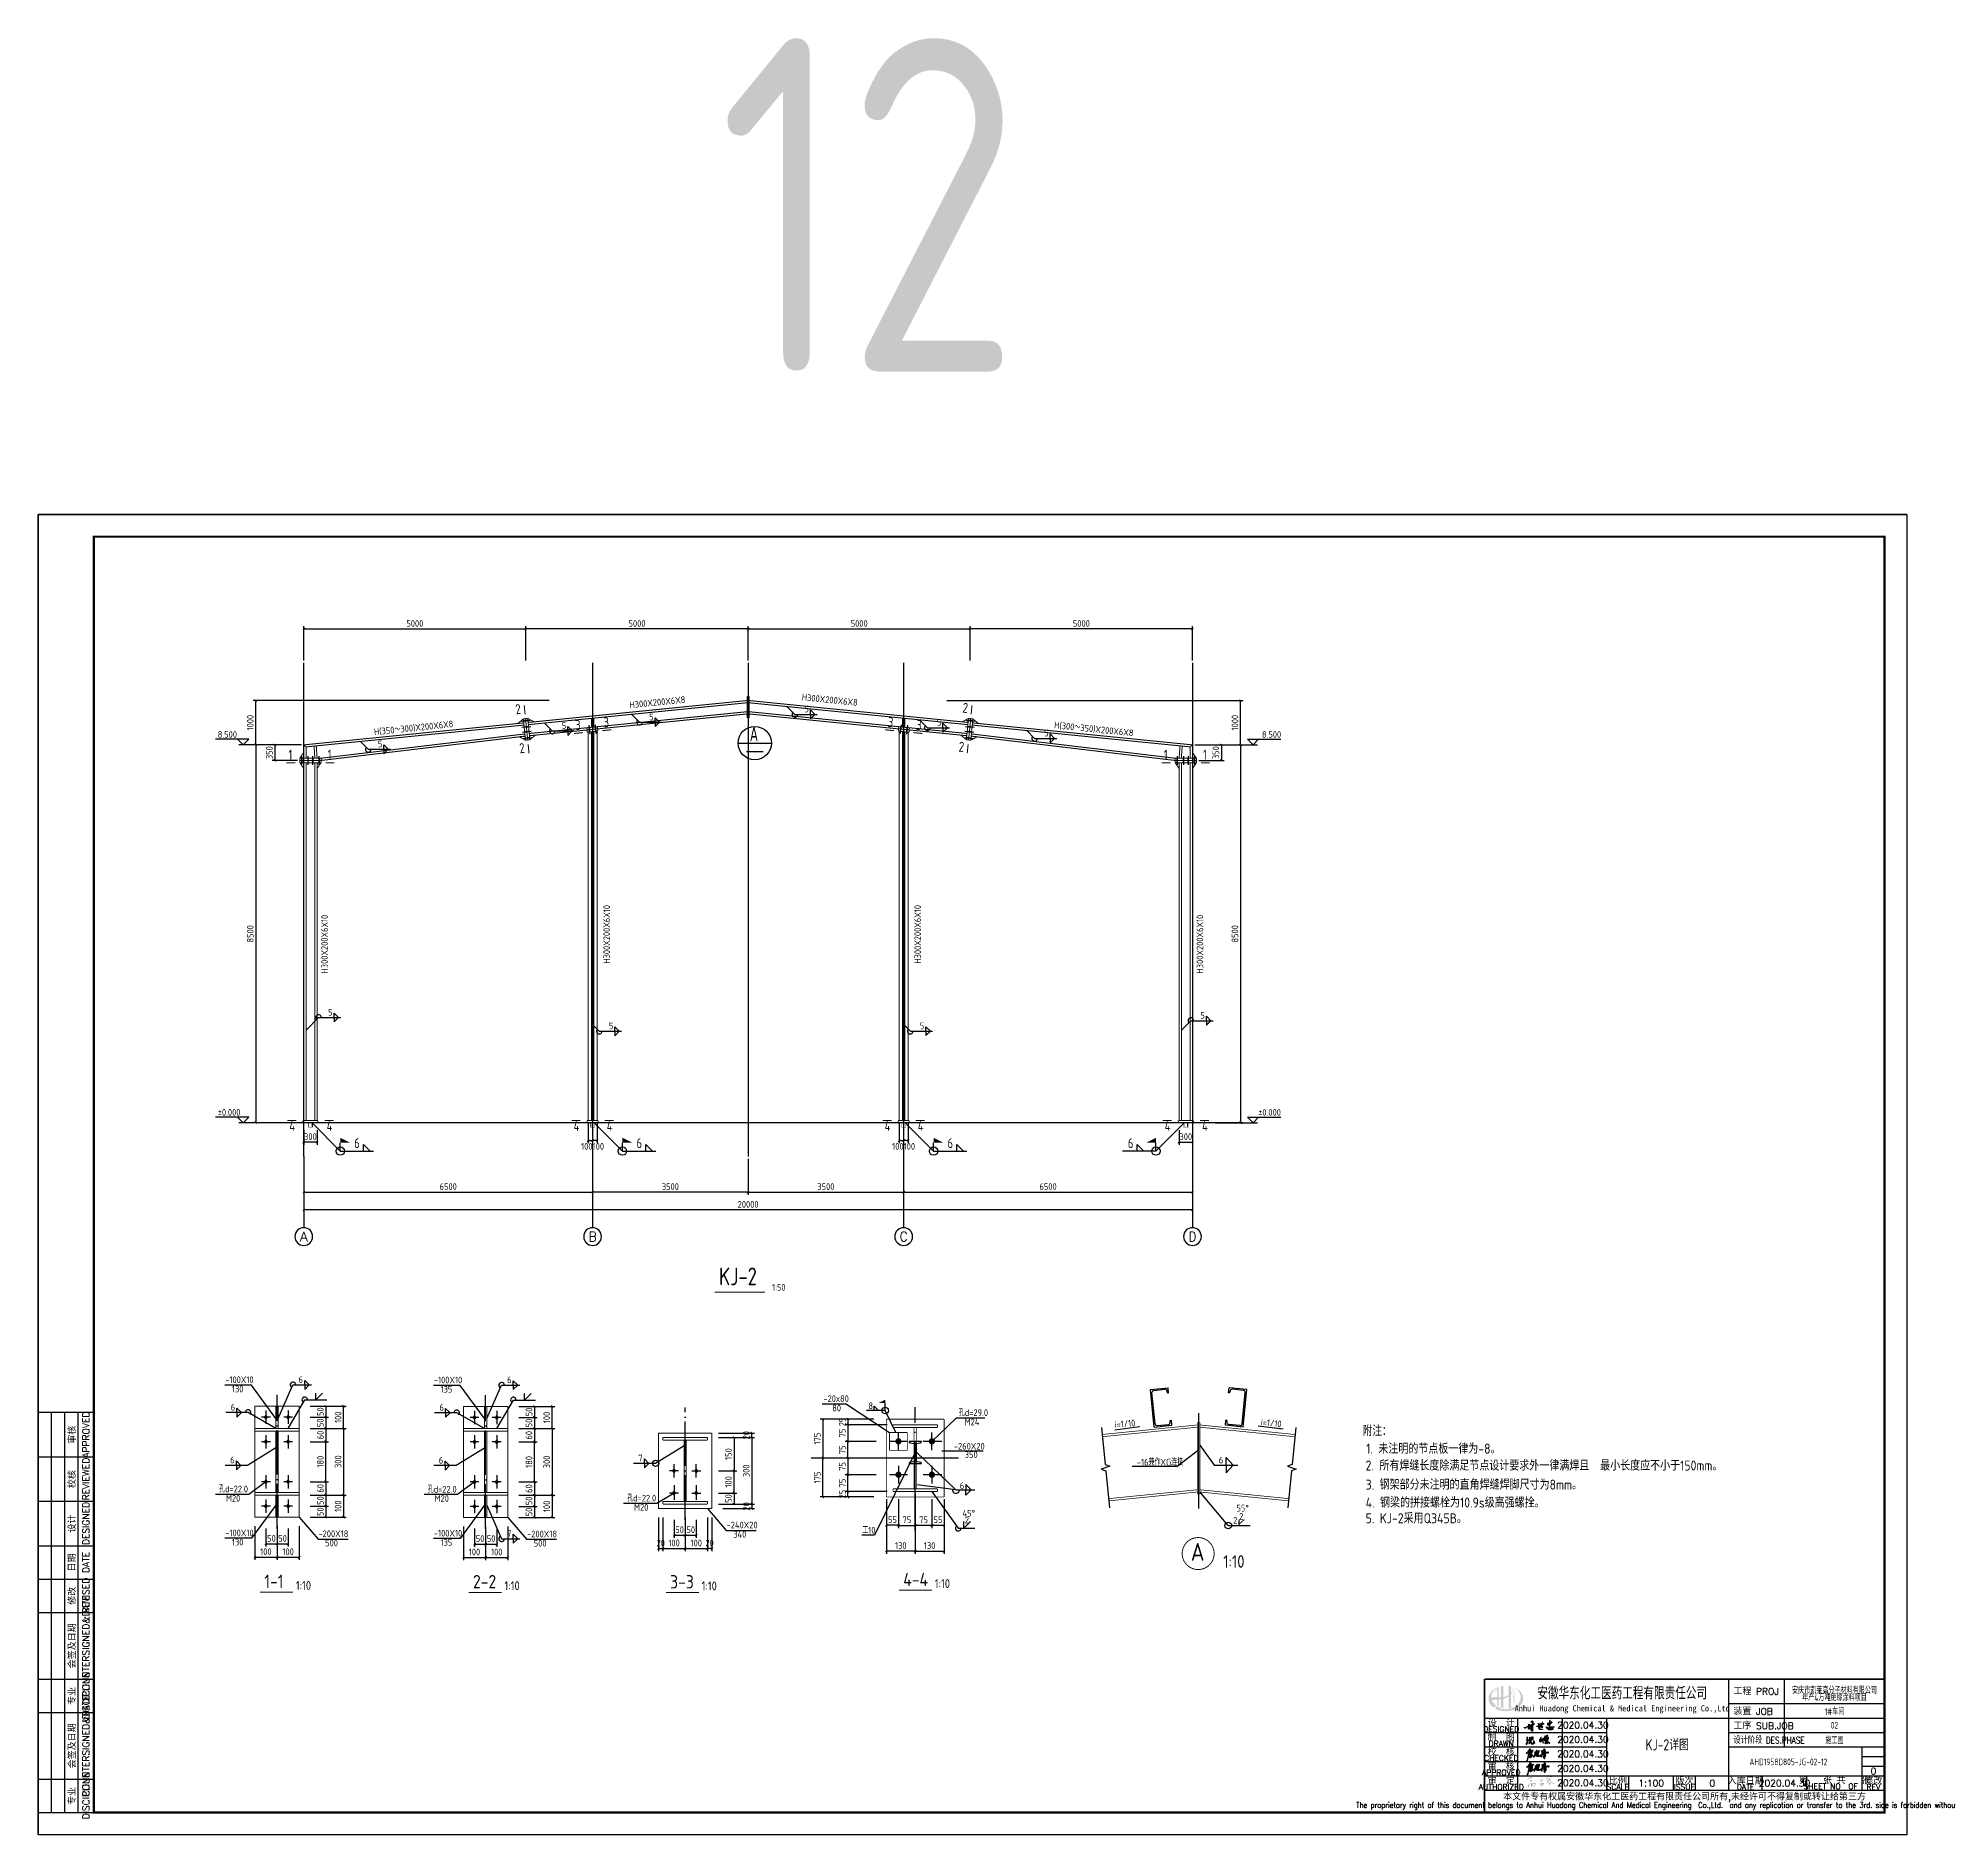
# Model space of a CAD drawing. Header units: millimetres. Extents: x 866561 to 877878, y 40199 to 44891.
# Drawn here: x 877017 to 877878, y 40208 to 41016 of the extents above; entities that cross this region are included whole.
import ezdxf
from ezdxf.enums import TextEntityAlignment as Align

# ---------------------------------------------------------------- set-up
doc = ezdxf.new("R2010")
doc.units = ezdxf.units.MM
doc.header["$LTSCALE"] = 1000
doc.header["$MEASUREMENT"] = 0
for name, pattern in [('2', [11.4, 9, -0.9, 0.6, -0.9]), ('6', [8.75, 5, -1.25, 1.25, -1.25]), ('DASH', [0.35, 0.25, -0.1]), ('DOTE', [2.42, 2, -0.2, 0.02, -0.2]), ('线型4', [5, 1.5, -1, 1.5, -1])]:
    doc.linetypes.add(name, pattern=pattern)
for name, color, linetype in [('10', 7, 'Continuous'), ('1000', 2, 'Continuous'), ('111', 253, '6'), ('114', 2, 'Continuous'), ('116', 1, 'Continuous'), ('14', 2, 'Continuous'), ('1530', 253, 'Continuous'), ('1534', 7, 'Continuous'), ('AXIS', 3, 'Continuous'), ('AXIS_TEXT', 7, 'Continuous'), ('CON', 3, 'Continuous'), ('D2', 6, 'Continuous'), ('DIM', 7, 'Continuous'), ('DOTE', 1, 'DOTE'), ('FEN', 21, 'Continuous'), ('HATCH', 8, 'Continuous'), ('LAYER1', 51, 'Continuous'), ('M_Thin', 7, 'Continuous'), ('Prof', 2, 'Continuous'), ('PUB_TEXT', 7, 'Continuous'), ('STRUCTURE', 7, 'Continuous'), ('中文', 7, 'Continuous'), ('尺寸标注', 7, 'Continuous'), ('层10', 7, 'Continuous'), ('文字', 7, 'Continuous'), ('柱子', 8, 'Continuous'), ('标准截面(白色)', 7, 'Continuous'), ('梁集中标注', 2, 'Continuous'), ('焊缝标注', 3, 'Continuous'), ('独立基础', 2, 'Continuous'), ('索引符号标注', 253, 'Continuous'), ('编号标注', 253, 'Continuous'), ('螺栓孔标注', 253, 'Continuous'), ('轴线', 253, '2'), ('钢板标注', 253, 'Continuous')]:
    doc.layers.add(name, color=color, linetype=linetype)
doc.layers.add('门窗', color=3, linetype='线型4', lineweight=18)
doc.styles.add('_TCH_AXIS', font='COMPLEX', dxfattribs={"bigfont": 'GBCBIG'})
doc.styles.add('COMPLEX', font='COMPLEX')
doc.styles.add('ECEC_TK', font='txt_l.shx', dxfattribs={"bigfont": 'hztxt_l.shx'})
doc.styles.add('ECEC_TQ', font='txt_l.shx', dxfattribs={"bigfont": 'hztxt_l.shx'})
doc.styles.add('ECEC_TQ_S', font='')
doc.styles.add('GBHZ', font='gbenor.shx', dxfattribs={"width": 0.9, "bigfont": 'gbcbig.shx'})
doc.styles.add('TS', font='tssdeng.shx', dxfattribs={"width": 0.8, "height": 2.5, "bigfont": 'tssdchn.shx'})
doc.styles.add('TSSD_REIN', font='tssdeng.shx', dxfattribs={"width": 0.7, "bigfont": 'tssdchn.shx'})
doc.styles.get('ECEC_TQ_S').set_extended_font_data('SimSun')
doc.dimstyles.new('Y10', dxfattribs={"dimscale": 0, "dimtxt": 3, "dimasz": 0.01, "dimexe": 1.2, "dimexo": 1, "dimgap": 1, "dimtad": 1, "dimdec": 0, "dimlfac": 10, "dimzin": 0, "dimdsep": 46, "dimtxsty": 'GBHZ', "dimblk1": 'DX', "dimblk2": 'DX', "dimsah": 1, "dimcen": 0.09, "dimdle": 1, "dimadec": 0, "dimazin": 0, "dimtfac": 1, "dimtdec": 0, "dimtix": 1, "dimtmove": 2, "dimatfit": 3, "dimldrblk": 'DX', "dimfxl": 0, "dimtolj": 1, "dimtzin": 0, "dimarcsym": 0})
doc.dimstyles.new('Y50', dxfattribs={"dimscale": 0, "dimtxt": 3, "dimasz": 0.01, "dimexe": 1.2, "dimexo": 1, "dimgap": 1, "dimtad": 1, "dimdec": 0, "dimlfac": 50, "dimzin": 0, "dimdsep": 46, "dimtxsty": 'GBHZ', "dimblk1": 'DX', "dimblk2": 'DX', "dimsah": 1, "dimcen": 0.09, "dimdle": 1, "dimadec": 0, "dimazin": 0, "dimtfac": 1, "dimtdec": 0, "dimtix": 1, "dimtmove": 2, "dimatfit": 3, "dimldrblk": 'DX', "dimfxl": 0, "dimtolj": 1, "dimtzin": 0, "dimarcsym": 0})

msp = doc.modelspace()

# ---------------------------------------------------------------- texts
at = {"style": 'ECEC_TK'}
for s, p in [('APPROVED', (877038.889, 40388.139)), ('审核', (877032.389, 40388.139)), ('校核', (877032.389, 40368.139)), ('REVIEWED', (877038.889, 40368.139)), ('DESIGNED', (877038.889, 40348.139)), ('设计', (877032.389, 40348.139)), ('DATE', (877038.889, 40330.639)), ('日期', (877032.389, 40330.639)), ('修改', (877032.389, 40315.639)), ('REVISED', (877038.889, 40315.639)), ('COUNTERSIGNED&DATE', (877038.889, 40293.139)), ('会签及日期', (877032.389, 40293.139)), ('DISCIPLINE', (877038.889, 40270.639)), ('专业', (877032.389, 40270.639)), ('COUNTERSIGNED&DATE', (877038.889, 40248.139)), ('会签及日期', (877032.389, 40248.139)), ('DISCIPLINE', (877038.889, 40225.639)), ('专业', (877032.389, 40225.639))]:
    msp.add_text(s, height=3, rotation=90, dxfattribs=at).set_placement(p, align=Align.MIDDLE)
at = {"color": 7, "ltscale": 0.5, "style": 'GBHZ', "width": 0.9}
for rotation, p in [(5.688431, (877502.014, 40391.07)), (354.311569, (877567.547, 40392.333))]:
    msp.add_text('i=1/10', height=3, rotation=rotation, dxfattribs=at).set_placement(p)
for s, height, style, p in [('附注：', 4.8, 'GBHZ', (877613.544, 40387.493)), ('1. 未注明的节点板一律为-8。', 4.5, 'GBHZ', (877615.076, 40379.571)), ('工程 PROJ', 3, 'ECEC_TQ', (877780.389, 40271.139)), ('装置 JOB', 3, 'ECEC_TQ', (877780.389, 40262.139)), ('工序 SUB.JOB', 3, 'ECEC_TQ', (877780.389, 40255.639))]:
    msp.add_text(s, height=height, dxfattribs=dict(style=style)).set_placement(p)
for s, height, style, width, p in [('安徽华东化工医药工程有限责任公司', 5, 'ECEC_TQ_S', 0.7, (877730.338, 40272.139)), ('Anhui Huadong Chemical & Medical Engineering Co.,Ltd', 2.8, 'ECEC_TQ_S', 0.85, (877730.338, 40264.639)), ('The proprietary right of this document belongs to Anhui Huadong Chemical And Medical Engineering  Co.,Ltd.  and any replication or transfer to the 3rd. side is forbidden without its permission. ', 2.5, 'ECEC_TQ', 0.72, (877758.389, 40221.139))]:
    msp.add_text(s, height=height, dxfattribs=dict(style=style, width=width)).set_placement(p, align=Align.MIDDLE)
at = {"style": 'ECEC_TQ'}
for s, height, p in [('设  计', 3, (877675.889, 40258.639)), ('DESIGNED', 2.5, (877675.889, 40255.639)), ('DRAWN', 2.5, (877675.889, 40249.139)), ('制  图', 3, (877675.889, 40252.139)), ('CHECKED', 2.5, (877675.889, 40242.639)), ('校  核', 3, (877675.889, 40245.639)), ('审  核', 3, (877675.889, 40239.139)), ('APPROVED', 2.5, (877675.889, 40236.139)), ('审  定', 3, (877675.889, 40232.639)), ('比例', 3, (877728.389, 40232.639)), ('版次', 3, (877758.389, 40232.639)), ('入库日期', 3, (877785.889, 40232.639)), ('第   张 共   张', 3, (877825.889, 40232.889)), ('修改', 3, (877843.389, 40232.639)), ('AUTHORIZED', 2.5, (877675.889, 40229.639)), ('本文件专有权属安徽华东化工医药工程有限责任公司所有,未经许可不得复制或转让给第三方', 3, (877758.389, 40225.139)), ('SCALE', 2.5, (877728.389, 40229.639)), ('ISSUE', 2.5, (877758.389, 40229.639)), ('DATE', 2.5, (877785.889, 40229.639)), ('SHEET NO  OF  ', 2.5, (877825.889, 40229.889)), ('REV', 2.5, (877843.389, 40229.639))]:
    msp.add_text(s, height=height, dxfattribs=at).set_placement(p, align=Align.MIDDLE)
at = {"style": 'ECEC_TQ', "width": 0.8}
msp.add_text('设计阶段 DES.PHASE', height=3, dxfattribs=at).set_placement((877780.389, 40249.139))
at = {"style": 'ECEC_TQ'}
for tag, text, p in [('2020.04.30', ' ', (877712.633, 40257.467)), ('2020.04.30', ' ', (877712.633, 40250.967)), ('2020.04.30', ' ', (877712.633, 40244.467)), ('2020.04.30', ' ', (877712.633, 40237.967)), ('2020.04.30', ' ', (877712.633, 40231.467)), ('1:100', '1:100', (877743.389, 40231.389)), ('0', '0', (877770.889, 40231.389)), ('2020.04.30', ' ', (877803.389, 40231.389)), ('0', '0', (877843.389, 40236.805))]:
    msp.add_attdef(tag, text=text, height=3, dxfattribs=at).set_placement(p, align=Align.MIDDLE)
at = {"layer": '10', "style": 'GBHZ', "width": 0.9}
for s, rotation, p in [('2', 5.710225, (877232.438, 40712.169)), ('2', 354.289775, (877433.265, 40712.981)), ('3', 5.711099, (877259.324, 40705.009)), ('3', 5.711145, (877272.08, 40706.284)), ('3', 354.287934, (877399.594, 40706.499)), ('3', 354.287934, (877412.35, 40705.223)), ('2', 5.710225, (877234.192, 40694.636)), ('2', 354.289775, (877431.514, 40695.468))]:
    msp.add_text(s, height=4.5, rotation=rotation, dxfattribs=at).set_placement(p)
for s, p in [('1', (877130.032, 40691.791)), ('1', (877147.632, 40691.791)), ('1', (877524.032, 40691.791)), ('1', (877541.632, 40691.791)), ('4', (877130.432, 40524.796)), ('4', (877147.232, 40524.796)), ('4', (877258.372, 40524.796)), ('4', (877273.292, 40524.796)), ('4', (877398.372, 40524.796)), ('4', (877413.292, 40524.796)), ('4', (877524.432, 40524.796)), ('4', (877541.232, 40524.796))]:
    msp.add_text(s, height=4.5, dxfattribs=at).set_placement(p)
at = {"layer": '1534', "style": 'GBHZ', "width": 0.9}
for s, p in [('8.500', (877098.195, 40701.641)), ('8.500', (877568.187, 40701.641)), ('%%P0.000', (877098.195, 40531.641)), ('%%P0.000', (877566.507, 40531.641))]:
    msp.add_text(s, height=3, dxfattribs=at).set_placement(p)
at = {"layer": 'AXIS', "style": 'TSSD_REIN', "width": 0.7}
for s, p in [('安庆市凯莱高分子材料有限公司', (877825.889, 40273.415)), ('年产4万吨绝缘涂料项目', (877825.889, 40270.184)), ('1#车间', (877825.889, 40263.889)), ('02', (877825.889, 40257.389)), ('施工图', (877825.889, 40250.889)), ('AHD1958D805-JG-02-12', (877805.167, 40240.932))]:
    msp.add_text(s, height=3, dxfattribs=at).set_placement(p, align=Align.MIDDLE)
at = {"layer": 'CON', "color": 7, "ltscale": 0.5, "style": 'GBHZ'}
for s, p in [('2. 所有焊缝长度除满足节点设计要求外一律满焊且  最小长度应不小于150mm。', (877614.83, 40371.987)), ('3. 钢架部分未注明的直角焊缝焊脚尺寸为8mm。', (877614.874, 40363.408)), ('4. 钢梁的拼接螺栓为10.9s级高强螺拴。', (877614.874, 40355.326)), ('5. KJ-2采用Q345B。', (877614.874, 40348.265))]:
    msp.add_text(s, height=4.5, dxfattribs=at).set_placement(p)
at = {"layer": 'FEN', "style": 'GBHZ', "width": 0.9}
for s, p in [('55%%d', (877556.726, 40353.561)), ('2', (877557.953, 40349.881)), ('2', (877555.272, 40348.103))]:
    msp.add_text(s, height=3, dxfattribs=at).set_placement(p)
at = {"layer": 'LAYER1', "color": 7, "style": 'GBHZ', "width": 0.9}
msp.add_text('-16兼作XG连接', height=3, dxfattribs=at).set_placement((877511.874, 40374.252))
at = {"layer": 'PUB_TEXT', "style": 'TS', "width": 0.8}
msp.add_text('KJ-2详图', height=5, dxfattribs=at).set_placement((877750.555, 40248.871), align=Align.MIDDLE)
at = {"layer": 'STRUCTURE', "color": 4, "style": 'GBHZ', "width": 0.9}
msp.add_text('6', height=3, dxfattribs=at).set_placement((877548.763, 40375.166))
at = {"layer": '中文', "style": 'GBHZ'}
for p in [(877133.339, 40318.289, -0.009), (877227.243, 40318.174, 2.991), (877315.979, 40318.089, -0.009), (877420.926, 40319.141, 2.991)]:
    msp.add_text('1:10', height=4, dxfattribs=at).set_placement(p)
at = {"layer": '文字', "color": 6, "style": 'GBHZ'}
for s, height, p in [('A', 8, (877536.178, 40331.418)), ('1:10', 5.6, (877550.73, 40328.278, -0.009))]:
    msp.add_text(s, height=height, dxfattribs=at).set_placement(p)
at = {"layer": '柱子', "color": 7, "style": 'TSSD_REIN', "width": 0.8}
for s, height, p in [('KJ-2', 8, (877323.805, 40455.331)), ('1:50 ', 3, (877347.746, 40452.92))]:
    msp.add_text(s, height=height, dxfattribs=at).set_placement(p)
at = {"layer": '标准截面(白色)', "style": 'GBHZ', "width": 0.9}
for s, rotation, p in [('H300X200X6X8', 5.713492, (877283.663, 40714.882)), ('H300X200X6X8', 354.286508, (877360.95, 40718.476)), ('H(350～300)X200X6X8', 5.888972, (877168.686, 40702.775)), ('H(300～350)X200X6X8', 354.111028, (877474.534, 40705.931)), ('H300X200X6X10', 90, (877274.748, 40599.982)), ('H300X200X6X10', 90, (877414.748, 40599.982)), ('H300X200X6X10', 90.000002, (877147.748, 40595.582)), ('H300X200X6X10', 90, (877541.748, 40595.582))]:
    msp.add_text(s, height=3, rotation=rotation, dxfattribs=at).set_placement(p)
at = {"layer": '梁集中标注', "style": 'GBHZ', "width": 0.9}
msp.add_text('12', height=150, dxfattribs=at).set_placement((877323.526, 40866.341))
at = {"layer": '焊缝标注', "style": 'GBHZ', "width": 0.9}
for s, height, p in [('5', 3, (877362.212, 40713.043)), ('5', 3, (877253.083, 40705.625)), ('5', 3, (877292.312, 40709.548)), ('5', 3, (877421.889, 40707.075)), ('5', 3, (877470.159, 40702.248)), ('5', 3, (877170.263, 40697.343)), ('5', 3, (877147.871, 40576.684)), ('5', 3, (877540.456, 40575.27)), ('5', 3, (877274.237, 40570.524)), ('5', 3, (877414.237, 40570.549)), ('6', 4.5, (877159.654, 40517.027)), ('6', 4.5, (877286.654, 40517.027)), ('6', 4.5, (877426.654, 40517.027)), ('6', 4.5, (877507.806, 40517.027)), ('6', 3, (877134.521, 40411.395, -3)), ('6', 3, (877228.426, 40411.28)), ('6', 3, (877104.032, 40398.973, -3)), ('6', 3, (877197.937, 40398.858)), ('6', 3, (877103.783, 40375.222, -3)), ('6', 3, (877197.687, 40375.107)), ('7', 3, (877287.489, 40376.124, -3)), ('7', 3, (877228.426, 40342.236))]:
    msp.add_text(s, height=height, dxfattribs=at).set_placement(p)
at = {"layer": '焊缝标注', "style": 'GBHZ', "width": 0.839996}
msp.add_text('A', height=6.75, dxfattribs=at).set_placement((877337.644, 40700.051), (877341.424, 40700.051), align=Align.FIT)
at = {"layer": '焊缝标注', "linetype": 'ByBlock', "style": 'GBHZ', "width": 0.9}
for s, p in [('8', (877391.052, 40399.613)), ('6', (877432.187, 40363.728)), ('45°', (877433.443, 40351.282)), ('2', (877434.443, 40348.282))]:
    msp.add_text(s, height=3, dxfattribs=at).set_placement(p)
at = {"layer": '螺栓孔标注', "linetype": 'ByBlock', "style": 'GBHZ', "width": 0.9}
for s, p in [('-20x80', (877370.787, 40402.834)), ('80', (877374.764, 40398.6)), ('孔d=29.0', (877431.712, 40396.519)), ('M24', (877434.374, 40392.313))]:
    msp.add_text(s, height=3, dxfattribs=at).set_placement(p)
at = {"layer": '螺栓孔标注', "style": 'GBHZ', "width": 0.9}
for s, p in [('孔d=22.0', (877098.762, 40362.17, -3)), ('M20', (877101.884, 40358.02, -3)), ('孔d=22.0', (877192.667, 40362.055)), ('M20', (877195.789, 40357.905)), ('孔d=22.0', (877282.469, 40358.072, -3)), ('M20', (877285.591, 40353.922, -3))]:
    msp.add_text(s, height=3, dxfattribs=at).set_placement(p)
at = {"layer": '轴线', "color": 61, "linetype": 'ByBlock', "style": 'GBHZ'}
for s, p in [('4-4', (877406.747, 40319.98, 3)), ('1-1', (877119.159, 40319.128)), ('2-2', (877213.064, 40319.013, 3)), ('3-3', (877301.8, 40318.928))]:
    msp.add_text(s, height=6, dxfattribs=at).set_placement(p)
at = {"layer": '钢板标注', "style": 'GBHZ', "width": 0.9}
for s, p in [('-100X10', (877101.566, 40411.334, -3)), ('-100X10', (877195.47, 40411.219)), ('130', (877104.566, 40407.184, -3)), ('135', (877198.47, 40407.069)), ('-100X10', (877101.566, 40342.412, -3)), ('-200X18', (877143.522, 40342.057, -3)), ('-100X10', (877195.47, 40342.297)), ('-200X18', (877237.426, 40341.942)), ('-240X20', (877327.229, 40345.959, -3)), ('340', (877330.229, 40341.809, -3)), ('130', (877104.566, 40338.262, -3)), ('500', (877146.522, 40337.907, -3)), ('135', (877198.47, 40338.147)), ('500', (877240.426, 40337.792))]:
    msp.add_text(s, height=3, dxfattribs=at).set_placement(p)
at = {"layer": '钢板标注', "linetype": 'ByBlock', "style": 'GBHZ', "width": 0.9}
for s, p in [('-260X20', (877429.522, 40381.412)), ('350', (877434.414, 40377.649)), ('工10', (877388.285, 40343.637))]:
    msp.add_text(s, height=3, dxfattribs=at).set_placement(p)

# ---------------------------------------------------------------- blocks, each defined once
blk = doc.blocks.new('DX')
at = {"color": 0, "linetype": 'ByBlock', "const_width": 40}
blk.add_lwpolyline([(-54, -51), (46, 49)], dxfattribs=at)
blk = doc.blocks.new('*D606')
at = {"layer": 'Defpoints', "color": 0, "linetype": 'ByBlock', "transparency": 16777216}
for p in [(877138.86, 40395.97, -3), (877139.16, 40400.97, -3), (877146.86, 40395.97)]:
    blk.add_point(p, dxfattribs=at)
at = {"layer": 'DIM', "color": 0, "linetype": 'ByBlock', "lineweight": -2, "transparency": 16777216}
for p, q in [((877139.86, 40395.97), (877148.06, 40395.97)), ((877140.16, 40400.97), (877148.06, 40400.97)), ((877146.86, 40400.96), (877146.86, 40395.98))]:
    blk.add_line(p, q, dxfattribs=at)
at = {"layer": 'DIM', "color": 0, "linetype": 'ByBlock', "lineweight": -2, "transparency": 16777216, "xscale": 0.01, "yscale": 0.01, "zscale": 0.01}
for p, rotation in [((877146.86, 40395.97), 270), ((877146.86, 40400.97), 90)]:
    blk.add_blockref('DX', p, dxfattribs=dict(at, rotation=rotation))
at = {"layer": 'DIM', "color": 0, "linetype": 'ByBlock', "transparency": 16777216, "insert": (877144.36, 40398.47), "char_height": 3, "attachment_point": 5, "rotation": 90, "style": 'GBHZ'}
blk.add_mtext('\\A1;50', dxfattribs=at)
blk = doc.blocks.new('*D607')
at = {"layer": 'Defpoints', "color": 0, "linetype": 'ByBlock', "transparency": 16777216}
for p in [(877138.86, 40395.97, -3), (877138.86, 40390.97, -3), (877146.86, 40390.97)]:
    blk.add_point(p, dxfattribs=at)
at = {"layer": 'DIM', "color": 0, "linetype": 'ByBlock', "lineweight": -2, "transparency": 16777216}
for p, q in [((877139.86, 40395.97), (877148.06, 40395.97)), ((877146.86, 40395.96), (877146.86, 40390.98)), ((877139.86, 40390.97), (877148.06, 40390.97))]:
    blk.add_line(p, q, dxfattribs=at)
at = {"layer": 'DIM', "color": 0, "linetype": 'ByBlock', "lineweight": -2, "transparency": 16777216, "xscale": 0.01, "yscale": 0.01, "zscale": 0.01}
for p, rotation in [((877146.86, 40395.97), 90), ((877146.86, 40390.97), 270)]:
    blk.add_blockref('DX', p, dxfattribs=dict(at, rotation=rotation))
at = {"layer": 'DIM', "color": 0, "linetype": 'ByBlock', "transparency": 16777216, "insert": (877144.36, 40393.47), "char_height": 3, "attachment_point": 5, "rotation": 90, "style": 'GBHZ'}
blk.add_mtext('\\A1;50', dxfattribs=at)
blk = doc.blocks.new('*D608')
at = {"layer": 'Defpoints', "color": 0, "linetype": 'ByBlock', "transparency": 16777216}
for p in [(877138.86, 40390.97, -3), (877138.86, 40384.97), (877146.86, 40384.97)]:
    blk.add_point(p, dxfattribs=at)
at = {"layer": 'DIM', "color": 0, "linetype": 'ByBlock', "lineweight": -2, "transparency": 16777216}
for p, q in [((877139.86, 40390.97), (877148.06, 40390.97)), ((877146.86, 40390.96), (877146.86, 40384.98)), ((877139.86, 40384.97), (877148.06, 40384.97))]:
    blk.add_line(p, q, dxfattribs=at)
at = {"layer": 'DIM', "color": 0, "linetype": 'ByBlock', "lineweight": -2, "transparency": 16777216, "xscale": 0.01, "yscale": 0.01, "zscale": 0.01}
for p, rotation in [((877146.86, 40390.97), 90), ((877146.86, 40384.97), 270)]:
    blk.add_blockref('DX', p, dxfattribs=dict(at, rotation=rotation))
at = {"layer": 'DIM', "color": 0, "linetype": 'ByBlock', "transparency": 16777216, "insert": (877144.36, 40387.97), "char_height": 3, "attachment_point": 5, "rotation": 90, "style": 'GBHZ'}
blk.add_mtext('\\A1;60', dxfattribs=at)
blk = doc.blocks.new('*D609')
at = {"layer": 'Defpoints', "color": 0, "linetype": 'ByBlock', "transparency": 16777216}
for p in [(877138.86, 40366.97, -3), (877138.86, 40360.97, -3), (877146.86, 40360.97)]:
    blk.add_point(p, dxfattribs=at)
at = {"layer": 'DIM', "color": 0, "linetype": 'ByBlock', "lineweight": -2, "transparency": 16777216}
for p, q in [((877139.86, 40366.97), (877148.06, 40366.97)), ((877139.86, 40360.97), (877148.06, 40360.97)), ((877146.86, 40366.96), (877146.86, 40360.98))]:
    blk.add_line(p, q, dxfattribs=at)
at = {"layer": 'DIM', "color": 0, "linetype": 'ByBlock', "lineweight": -2, "transparency": 16777216, "xscale": 0.01, "yscale": 0.01, "zscale": 0.01}
for p, rotation in [((877146.86, 40360.97), 270), ((877146.86, 40366.97), 90)]:
    blk.add_blockref('DX', p, dxfattribs=dict(at, rotation=rotation))
at = {"layer": 'DIM', "color": 0, "linetype": 'ByBlock', "transparency": 16777216, "insert": (877144.36, 40363.97), "char_height": 3, "attachment_point": 5, "rotation": 90, "style": 'GBHZ'}
blk.add_mtext('\\A1;60', dxfattribs=at)
blk = doc.blocks.new('*D610')
at = {"layer": 'Defpoints', "color": 0, "linetype": 'ByBlock', "transparency": 16777216}
for p in [(877138.86, 40360.97, -3), (877138.86, 40355.97, -3), (877146.86, 40355.97)]:
    blk.add_point(p, dxfattribs=at)
at = {"layer": 'DIM', "color": 0, "linetype": 'ByBlock', "lineweight": -2, "transparency": 16777216}
for p, q in [((877139.86, 40360.97), (877148.06, 40360.97)), ((877146.86, 40360.96), (877146.86, 40355.98)), ((877139.86, 40355.97), (877148.06, 40355.97))]:
    blk.add_line(p, q, dxfattribs=at)
at = {"layer": 'DIM', "color": 0, "linetype": 'ByBlock', "lineweight": -2, "transparency": 16777216, "xscale": 0.01, "yscale": 0.01, "zscale": 0.01}
for p, rotation in [((877146.86, 40360.97), 90), ((877146.86, 40355.97), 270)]:
    blk.add_blockref('DX', p, dxfattribs=dict(at, rotation=rotation))
at = {"layer": 'DIM', "color": 0, "linetype": 'ByBlock', "transparency": 16777216, "insert": (877144.36, 40358.47), "char_height": 3, "attachment_point": 5, "rotation": 90, "style": 'GBHZ'}
blk.add_mtext('\\A1;50', dxfattribs=at)
blk = doc.blocks.new('*D611')
at = {"layer": 'Defpoints', "color": 0, "linetype": 'ByBlock', "transparency": 16777216}
for p in [(877138.86, 40355.97, -3), (877138.86, 40350.97, -3), (877146.86, 40350.97)]:
    blk.add_point(p, dxfattribs=at)
at = {"layer": 'DIM', "color": 0, "linetype": 'ByBlock', "lineweight": -2, "transparency": 16777216}
for p, q in [((877139.86, 40355.97), (877148.06, 40355.97)), ((877146.86, 40355.96), (877146.86, 40350.98)), ((877139.86, 40350.97), (877148.06, 40350.97))]:
    blk.add_line(p, q, dxfattribs=at)
at = {"layer": 'DIM', "color": 0, "linetype": 'ByBlock', "lineweight": -2, "transparency": 16777216, "xscale": 0.01, "yscale": 0.01, "zscale": 0.01}
for p, rotation in [((877146.86, 40355.97), 90), ((877146.86, 40350.97), 270)]:
    blk.add_blockref('DX', p, dxfattribs=dict(at, rotation=rotation))
at = {"layer": 'DIM', "color": 0, "linetype": 'ByBlock', "transparency": 16777216, "insert": (877144.36, 40353.47), "char_height": 3, "attachment_point": 5, "rotation": 90, "style": 'GBHZ'}
blk.add_mtext('\\A1;50', dxfattribs=at)
blk = doc.blocks.new('*D612')
at = {"layer": 'Defpoints', "color": 0, "linetype": 'ByBlock', "transparency": 16777216}
for p in [(877119.86, 40346.97, -3), (877124.86, 40346.97, -3), (877124.86, 40338.97)]:
    blk.add_point(p, dxfattribs=at)
at = {"layer": 'DIM', "color": 0, "linetype": 'ByBlock', "lineweight": -2, "transparency": 16777216}
for p, q in [((877119.86, 40345.97), (877119.86, 40337.77)), ((877124.86, 40345.97), (877124.86, 40337.77)), ((877119.87, 40338.97), (877124.85, 40338.97))]:
    blk.add_line(p, q, dxfattribs=at)
at = {"layer": 'DIM', "color": 0, "linetype": 'ByBlock', "lineweight": -2, "transparency": 16777216, "xscale": 0.01, "yscale": 0.01, "zscale": 0.01, "rotation": 180}
blk.add_blockref('DX', (877119.86, 40338.97), dxfattribs=at)
at = {"layer": 'DIM', "color": 0, "linetype": 'ByBlock', "lineweight": -2, "transparency": 16777216, "xscale": 0.01, "yscale": 0.01, "zscale": 0.01}
blk.add_blockref('DX', (877124.86, 40338.97), dxfattribs=at)
at = {"layer": 'DIM', "color": 0, "linetype": 'ByBlock', "transparency": 16777216, "insert": (877122.36, 40341.47), "char_height": 3, "attachment_point": 5, "style": 'GBHZ'}
blk.add_mtext('\\A1;50', dxfattribs=at)
blk = doc.blocks.new('*D613')
at = {"layer": 'Defpoints', "color": 0, "linetype": 'ByBlock', "transparency": 16777216}
for p in [(877124.86, 40346.97, -3), (877129.86, 40346.97, -3), (877129.86, 40338.97)]:
    blk.add_point(p, dxfattribs=at)
at = {"layer": 'DIM', "color": 0, "linetype": 'ByBlock', "lineweight": -2, "transparency": 16777216}
for p, q in [((877124.86, 40345.97), (877124.86, 40337.77)), ((877129.86, 40345.97), (877129.86, 40337.77)), ((877124.87, 40338.97), (877129.85, 40338.97))]:
    blk.add_line(p, q, dxfattribs=at)
at = {"layer": 'DIM', "color": 0, "linetype": 'ByBlock', "lineweight": -2, "transparency": 16777216, "xscale": 0.01, "yscale": 0.01, "zscale": 0.01, "rotation": 180}
blk.add_blockref('DX', (877124.86, 40338.97), dxfattribs=at)
at = {"layer": 'DIM', "color": 0, "linetype": 'ByBlock', "lineweight": -2, "transparency": 16777216, "xscale": 0.01, "yscale": 0.01, "zscale": 0.01}
blk.add_blockref('DX', (877129.86, 40338.97), dxfattribs=at)
at = {"layer": 'DIM', "color": 0, "linetype": 'ByBlock', "transparency": 16777216, "insert": (877127.36, 40341.47), "char_height": 3, "attachment_point": 5, "style": 'GBHZ'}
blk.add_mtext('\\A1;50', dxfattribs=at)
blk = doc.blocks.new('*D614')
at = {"layer": 'Defpoints', "color": 0, "linetype": 'ByBlock', "transparency": 16777216}
for p in [(877114.86, 40347.97, -3), (877124.86, 40347.97, -3), (877124.86, 40332.97)]:
    blk.add_point(p, dxfattribs=at)
at = {"layer": 'DIM', "color": 0, "linetype": 'ByBlock', "lineweight": -2, "transparency": 16777216}
for p, q in [((877114.86, 40346.97), (877114.86, 40331.77)), ((877124.86, 40346.97), (877124.86, 40331.77)), ((877114.87, 40332.97), (877124.85, 40332.97))]:
    blk.add_line(p, q, dxfattribs=at)
at = {"layer": 'DIM', "color": 0, "linetype": 'ByBlock', "lineweight": -2, "transparency": 16777216, "xscale": 0.01, "yscale": 0.01, "zscale": 0.01, "rotation": 180}
blk.add_blockref('DX', (877114.86, 40332.97), dxfattribs=at)
at = {"layer": 'DIM', "color": 0, "linetype": 'ByBlock', "lineweight": -2, "transparency": 16777216, "xscale": 0.01, "yscale": 0.01, "zscale": 0.01}
blk.add_blockref('DX', (877124.86, 40332.97), dxfattribs=at)
at = {"layer": 'DIM', "color": 0, "linetype": 'ByBlock', "transparency": 16777216, "insert": (877119.86, 40335.47), "char_height": 3, "attachment_point": 5, "style": 'GBHZ'}
blk.add_mtext('\\A1;100', dxfattribs=at)
blk = doc.blocks.new('*D615')
at = {"layer": 'Defpoints', "color": 0, "linetype": 'ByBlock', "transparency": 16777216}
for p in [(877124.86, 40347.97, -3), (877134.86, 40347.97, -3), (877134.86, 40332.97)]:
    blk.add_point(p, dxfattribs=at)
at = {"layer": 'DIM', "color": 0, "linetype": 'ByBlock', "lineweight": -2, "transparency": 16777216}
for p, q in [((877124.86, 40346.97), (877124.86, 40331.77)), ((877134.86, 40346.97), (877134.86, 40331.77)), ((877124.87, 40332.97), (877134.85, 40332.97))]:
    blk.add_line(p, q, dxfattribs=at)
at = {"layer": 'DIM', "color": 0, "linetype": 'ByBlock', "lineweight": -2, "transparency": 16777216, "xscale": 0.01, "yscale": 0.01, "zscale": 0.01, "rotation": 180}
blk.add_blockref('DX', (877124.86, 40332.97), dxfattribs=at)
at = {"layer": 'DIM', "color": 0, "linetype": 'ByBlock', "lineweight": -2, "transparency": 16777216, "xscale": 0.01, "yscale": 0.01, "zscale": 0.01}
blk.add_blockref('DX', (877134.86, 40332.97), dxfattribs=at)
at = {"layer": 'DIM', "color": 0, "linetype": 'ByBlock', "transparency": 16777216, "insert": (877129.86, 40335.47), "char_height": 3, "attachment_point": 5, "style": 'GBHZ'}
blk.add_mtext('\\A1;100', dxfattribs=at)
blk = doc.blocks.new('*D616')
at = {"layer": 'Defpoints', "color": 0, "linetype": 'ByBlock', "transparency": 16777216}
for p in [(877146.86, 40390.97, -3), (877138.86, 40360.97, -3), (877154.86, 40360.97)]:
    blk.add_point(p, dxfattribs=at)
at = {"layer": 'DIM', "color": 0, "linetype": 'ByBlock', "lineweight": -2, "transparency": 16777216}
for p, q in [((877147.86, 40390.97), (877156.06, 40390.97)), ((877154.86, 40390.96), (877154.86, 40360.98)), ((877139.86, 40360.97), (877156.06, 40360.97))]:
    blk.add_line(p, q, dxfattribs=at)
at = {"layer": 'DIM', "color": 0, "linetype": 'ByBlock', "lineweight": -2, "transparency": 16777216, "xscale": 0.01, "yscale": 0.01, "zscale": 0.01}
for p, rotation in [((877154.86, 40390.97), 90), ((877154.86, 40360.97), 270)]:
    blk.add_blockref('DX', p, dxfattribs=dict(at, rotation=rotation))
at = {"layer": 'DIM', "color": 0, "linetype": 'ByBlock', "transparency": 16777216, "insert": (877152.36, 40375.97), "char_height": 3, "attachment_point": 5, "rotation": 90, "style": 'GBHZ'}
blk.add_mtext('\\A1;300', dxfattribs=at)
blk = doc.blocks.new('*D617')
at = {"layer": 'Defpoints', "color": 0, "linetype": 'ByBlock', "transparency": 16777216}
for p in [(877139.86, 40360.97), (877140.86, 40350.97), (877154.86, 40350.97)]:
    blk.add_point(p, dxfattribs=at)
at = {"layer": 'DIM', "color": 0, "linetype": 'ByBlock', "lineweight": -2, "transparency": 16777216}
for p, q in [((877140.86, 40360.97), (877156.06, 40360.97)), ((877154.86, 40360.96), (877154.86, 40350.98)), ((877141.86, 40350.97), (877156.06, 40350.97))]:
    blk.add_line(p, q, dxfattribs=at)
at = {"layer": 'DIM', "color": 0, "linetype": 'ByBlock', "lineweight": -2, "transparency": 16777216, "xscale": 0.01, "yscale": 0.01, "zscale": 0.01}
for p, rotation in [((877154.86, 40360.97), 90), ((877154.86, 40350.97), 270)]:
    blk.add_blockref('DX', p, dxfattribs=dict(at, rotation=rotation))
at = {"layer": 'DIM', "color": 0, "linetype": 'ByBlock', "transparency": 16777216, "insert": (877152.36, 40355.97), "char_height": 3, "attachment_point": 5, "rotation": 90, "style": 'GBHZ'}
blk.add_mtext('\\A1;100', dxfattribs=at)
blk = doc.blocks.new('*D618')
at = {"layer": 'Defpoints', "color": 0, "linetype": 'ByBlock', "transparency": 16777216}
for p in [(877138.86, 40400.97, -3), (877154.86, 40400.97), (877139.86, 40390.97)]:
    blk.add_point(p, dxfattribs=at)
at = {"layer": 'DIM', "color": 0, "linetype": 'ByBlock', "lineweight": -2, "transparency": 16777216}
for p, q in [((877139.86, 40400.97), (877156.06, 40400.97)), ((877154.86, 40390.98), (877154.86, 40400.96)), ((877140.86, 40390.97), (877156.06, 40390.97))]:
    blk.add_line(p, q, dxfattribs=at)
at = {"layer": 'DIM', "color": 0, "linetype": 'ByBlock', "lineweight": -2, "transparency": 16777216, "xscale": 0.01, "yscale": 0.01, "zscale": 0.01}
for p, rotation in [((877154.86, 40400.97), 90), ((877154.86, 40390.97), 270)]:
    blk.add_blockref('DX', p, dxfattribs=dict(at, rotation=rotation))
at = {"layer": 'DIM', "color": 0, "linetype": 'ByBlock', "transparency": 16777216, "insert": (877152.36, 40395.97), "char_height": 3, "attachment_point": 5, "rotation": 90, "style": 'GBHZ'}
blk.add_mtext('\\A1;100', dxfattribs=at)
blk = doc.blocks.new('*D619')
at = {"layer": 'Defpoints', "color": 0, "linetype": 'ByBlock', "transparency": 16777216}
for p in [(877138.86, 40384.97), (877146.86, 40384.97), (877138.86, 40366.97)]:
    blk.add_point(p, dxfattribs=at)
at = {"layer": 'DIM', "color": 0, "linetype": 'ByBlock', "lineweight": -2, "transparency": 16777216}
for p, q in [((877139.86, 40384.97), (877148.06, 40384.97)), ((877146.86, 40366.98), (877146.86, 40384.96)), ((877139.86, 40366.97), (877148.06, 40366.97))]:
    blk.add_line(p, q, dxfattribs=at)
at = {"layer": 'DIM', "color": 0, "linetype": 'ByBlock', "lineweight": -2, "transparency": 16777216, "xscale": 0.01, "yscale": 0.01, "zscale": 0.01}
for p, rotation in [((877146.86, 40384.97), 90), ((877146.86, 40366.97), 270)]:
    blk.add_blockref('DX', p, dxfattribs=dict(at, rotation=rotation))
at = {"layer": 'DIM', "color": 0, "linetype": 'ByBlock', "transparency": 16777216, "insert": (877144.36, 40375.97), "char_height": 3, "attachment_point": 5, "rotation": 90, "style": 'GBHZ'}
blk.add_mtext('\\A1;180', dxfattribs=at)
blk = doc.blocks.new('*D620')
at = {"layer": 'Defpoints', "color": 0, "linetype": 'ByBlock', "transparency": 16777216}
for p in [(877322.57, 40386.87), (877322.57, 40371.87, -3), (877330.57, 40371.87)]:
    blk.add_point(p, dxfattribs=at)
at = {"layer": 'DIM', "color": 0, "linetype": 'ByBlock', "lineweight": -2, "transparency": 16777216}
for p, q in [((877323.57, 40386.87), (877331.77, 40386.87)), ((877330.57, 40386.86), (877330.57, 40371.88)), ((877323.57, 40371.87), (877331.77, 40371.87))]:
    blk.add_line(p, q, dxfattribs=at)
at = {"layer": 'DIM', "color": 0, "linetype": 'ByBlock', "lineweight": -2, "transparency": 16777216, "xscale": 0.01, "yscale": 0.01, "zscale": 0.01}
for p, rotation in [((877330.57, 40386.87), 90), ((877330.57, 40371.87), 270)]:
    blk.add_blockref('DX', p, dxfattribs=dict(at, rotation=rotation))
at = {"layer": 'DIM', "color": 0, "linetype": 'ByBlock', "transparency": 16777216, "insert": (877328.07, 40379.37), "char_height": 3, "attachment_point": 5, "rotation": 90, "style": 'GBHZ'}
blk.add_mtext('\\A1;150', dxfattribs=at)
blk = doc.blocks.new('*D621')
at = {"layer": 'Defpoints', "color": 0, "linetype": 'ByBlock', "transparency": 16777216}
for p in [(877322.57, 40361.87, -3), (877322.57, 40356.87, -3), (877330.57, 40356.87)]:
    blk.add_point(p, dxfattribs=at)
at = {"layer": 'DIM', "color": 0, "linetype": 'ByBlock', "lineweight": -2, "transparency": 16777216}
for p, q in [((877323.57, 40361.87), (877331.77, 40361.87)), ((877330.57, 40361.86), (877330.57, 40356.88)), ((877323.57, 40356.87), (877331.77, 40356.87))]:
    blk.add_line(p, q, dxfattribs=at)
at = {"layer": 'DIM', "color": 0, "linetype": 'ByBlock', "lineweight": -2, "transparency": 16777216, "xscale": 0.01, "yscale": 0.01, "zscale": 0.01}
for p, rotation in [((877330.57, 40361.87), 90), ((877330.57, 40356.87), 270)]:
    blk.add_blockref('DX', p, dxfattribs=dict(at, rotation=rotation))
at = {"layer": 'DIM', "color": 0, "linetype": 'ByBlock', "transparency": 16777216, "insert": (877328.07, 40359.37), "char_height": 3, "attachment_point": 5, "rotation": 90, "style": 'GBHZ'}
blk.add_mtext('\\A1;50', dxfattribs=at)
blk = doc.blocks.new('*D622')
at = {"layer": 'Defpoints', "color": 0, "linetype": 'ByBlock', "transparency": 16777216}
for p in [(877303.57, 40350.87, -3), (877308.57, 40350.87, -3), (877308.57, 40342.87)]:
    blk.add_point(p, dxfattribs=at)
at = {"layer": 'DIM', "color": 0, "linetype": 'ByBlock', "lineweight": -2, "transparency": 16777216}
for p, q in [((877303.57, 40349.87), (877303.57, 40341.67)), ((877308.57, 40349.87), (877308.57, 40341.67)), ((877303.58, 40342.87), (877308.56, 40342.87))]:
    blk.add_line(p, q, dxfattribs=at)
at = {"layer": 'DIM', "color": 0, "linetype": 'ByBlock', "lineweight": -2, "transparency": 16777216, "xscale": 0.01, "yscale": 0.01, "zscale": 0.01, "rotation": 180}
blk.add_blockref('DX', (877303.57, 40342.87), dxfattribs=at)
at = {"layer": 'DIM', "color": 0, "linetype": 'ByBlock', "lineweight": -2, "transparency": 16777216, "xscale": 0.01, "yscale": 0.01, "zscale": 0.01}
blk.add_blockref('DX', (877308.57, 40342.87), dxfattribs=at)
at = {"layer": 'DIM', "color": 0, "linetype": 'ByBlock', "transparency": 16777216, "insert": (877306.07, 40345.37), "char_height": 3, "attachment_point": 5, "style": 'GBHZ'}
blk.add_mtext('\\A1;50', dxfattribs=at)
blk = doc.blocks.new('*D623')
at = {"layer": 'Defpoints', "color": 0, "linetype": 'ByBlock', "transparency": 16777216}
for p in [(877308.57, 40350.87, -3), (877313.57, 40350.87, -3), (877313.57, 40342.87)]:
    blk.add_point(p, dxfattribs=at)
at = {"layer": 'DIM', "color": 0, "linetype": 'ByBlock', "lineweight": -2, "transparency": 16777216}
for p, q in [((877308.57, 40349.87), (877308.57, 40341.67)), ((877313.57, 40349.87), (877313.57, 40341.67)), ((877308.58, 40342.87), (877313.56, 40342.87))]:
    blk.add_line(p, q, dxfattribs=at)
at = {"layer": 'DIM', "color": 0, "linetype": 'ByBlock', "lineweight": -2, "transparency": 16777216, "xscale": 0.01, "yscale": 0.01, "zscale": 0.01, "rotation": 180}
blk.add_blockref('DX', (877308.57, 40342.87), dxfattribs=at)
at = {"layer": 'DIM', "color": 0, "linetype": 'ByBlock', "lineweight": -2, "transparency": 16777216, "xscale": 0.01, "yscale": 0.01, "zscale": 0.01}
blk.add_blockref('DX', (877313.57, 40342.87), dxfattribs=at)
at = {"layer": 'DIM', "color": 0, "linetype": 'ByBlock', "transparency": 16777216, "insert": (877311.07, 40345.37), "char_height": 3, "attachment_point": 5, "style": 'GBHZ'}
blk.add_mtext('\\A1;50', dxfattribs=at)
blk = doc.blocks.new('*D624')
at = {"layer": 'Defpoints', "color": 0, "linetype": 'ByBlock', "transparency": 16777216}
for p in [(877298.57, 40351.87, -3), (877308.57, 40351.87, -3), (877308.57, 40336.87)]:
    blk.add_point(p, dxfattribs=at)
at = {"layer": 'DIM', "color": 0, "linetype": 'ByBlock', "lineweight": -2, "transparency": 16777216}
for p, q in [((877298.57, 40350.87), (877298.57, 40335.67)), ((877308.57, 40350.87), (877308.57, 40335.67)), ((877298.58, 40336.87), (877308.56, 40336.87))]:
    blk.add_line(p, q, dxfattribs=at)
at = {"layer": 'DIM', "color": 0, "linetype": 'ByBlock', "lineweight": -2, "transparency": 16777216, "xscale": 0.01, "yscale": 0.01, "zscale": 0.01, "rotation": 180}
blk.add_blockref('DX', (877298.57, 40336.87), dxfattribs=at)
at = {"layer": 'DIM', "color": 0, "linetype": 'ByBlock', "lineweight": -2, "transparency": 16777216, "xscale": 0.01, "yscale": 0.01, "zscale": 0.01}
blk.add_blockref('DX', (877308.57, 40336.87), dxfattribs=at)
at = {"layer": 'DIM', "color": 0, "linetype": 'ByBlock', "transparency": 16777216, "insert": (877303.57, 40339.37), "char_height": 3, "attachment_point": 5, "style": 'GBHZ'}
blk.add_mtext('\\A1;100', dxfattribs=at)
blk = doc.blocks.new('*D625')
at = {"layer": 'Defpoints', "color": 0, "linetype": 'ByBlock', "transparency": 16777216}
for p in [(877308.57, 40351.87, -3), (877318.57, 40351.87, -3), (877318.57, 40336.87)]:
    blk.add_point(p, dxfattribs=at)
at = {"layer": 'DIM', "color": 0, "linetype": 'ByBlock', "lineweight": -2, "transparency": 16777216}
for p, q in [((877308.57, 40350.87), (877308.57, 40335.67)), ((877318.57, 40350.87), (877318.57, 40335.67)), ((877308.58, 40336.87), (877318.56, 40336.87))]:
    blk.add_line(p, q, dxfattribs=at)
at = {"layer": 'DIM', "color": 0, "linetype": 'ByBlock', "lineweight": -2, "transparency": 16777216, "xscale": 0.01, "yscale": 0.01, "zscale": 0.01, "rotation": 180}
blk.add_blockref('DX', (877308.57, 40336.87), dxfattribs=at)
at = {"layer": 'DIM', "color": 0, "linetype": 'ByBlock', "lineweight": -2, "transparency": 16777216, "xscale": 0.01, "yscale": 0.01, "zscale": 0.01}
blk.add_blockref('DX', (877318.57, 40336.87), dxfattribs=at)
at = {"layer": 'DIM', "color": 0, "linetype": 'ByBlock', "transparency": 16777216, "insert": (877313.57, 40339.37), "char_height": 3, "attachment_point": 5, "style": 'GBHZ'}
blk.add_mtext('\\A1;100', dxfattribs=at)
blk = doc.blocks.new('*D626')
at = {"layer": 'Defpoints', "color": 0, "linetype": 'ByBlock', "transparency": 16777216}
for p in [(877330.57, 40386.87, -3), (877322.57, 40356.87, -3), (877338.57, 40356.87)]:
    blk.add_point(p, dxfattribs=at)
at = {"layer": 'DIM', "color": 0, "linetype": 'ByBlock', "lineweight": -2, "transparency": 16777216}
for p, q in [((877331.57, 40386.87), (877339.77, 40386.87)), ((877338.57, 40386.86), (877338.57, 40356.88)), ((877323.57, 40356.87), (877339.77, 40356.87))]:
    blk.add_line(p, q, dxfattribs=at)
at = {"layer": 'DIM', "color": 0, "linetype": 'ByBlock', "lineweight": -2, "transparency": 16777216, "xscale": 0.01, "yscale": 0.01, "zscale": 0.01}
for p, rotation in [((877338.57, 40386.87), 90), ((877338.57, 40356.87), 270)]:
    blk.add_blockref('DX', p, dxfattribs=dict(at, rotation=rotation))
at = {"layer": 'DIM', "color": 0, "linetype": 'ByBlock', "transparency": 16777216, "insert": (877336.07, 40371.87), "char_height": 3, "attachment_point": 5, "rotation": 90, "style": 'GBHZ'}
blk.add_mtext('\\A1;300', dxfattribs=at)
blk = doc.blocks.new('*D627')
at = {"layer": 'Defpoints', "color": 0, "linetype": 'ByBlock', "transparency": 16777216}
for p in [(877323.57, 40356.87), (877324.57, 40354.87), (877338.57, 40354.87)]:
    blk.add_point(p, dxfattribs=at)
at = {"layer": 'DIM', "color": 0, "linetype": 'ByBlock', "lineweight": -2, "transparency": 16777216}
for p, q in [((877324.57, 40356.87), (877339.77, 40356.87)), ((877325.57, 40354.87), (877339.77, 40354.87)), ((877338.57, 40356.88), (877338.57, 40356.89)), ((877338.57, 40356.87), (877338.57, 40354.87)), ((877338.57, 40354.86), (877338.57, 40354.85))]:
    blk.add_line(p, q, dxfattribs=at)
at = {"layer": 'DIM', "color": 0, "linetype": 'ByBlock', "lineweight": -2, "transparency": 16777216, "xscale": 0.01, "yscale": 0.01, "zscale": 0.01}
for p, rotation in [((877338.57, 40356.87), 270), ((877338.57, 40354.87), 90)]:
    blk.add_blockref('DX', p, dxfattribs=dict(at, rotation=rotation))
at = {"layer": 'DIM', "color": 0, "linetype": 'ByBlock', "transparency": 16777216, "insert": (877336.07, 40355.87), "char_height": 3, "attachment_point": 5, "rotation": 90, "style": 'GBHZ'}
blk.add_mtext('\\A1;20', dxfattribs=at)
blk = doc.blocks.new('*D628')
at = {"layer": 'Defpoints', "color": 0, "linetype": 'ByBlock', "transparency": 16777216}
for p in [(877322.57, 40388.87, -3), (877323.57, 40386.87), (877338.57, 40388.87)]:
    blk.add_point(p, dxfattribs=at)
at = {"layer": 'DIM', "color": 0, "linetype": 'ByBlock', "lineweight": -2, "transparency": 16777216}
for p, q in [((877323.57, 40388.87), (877339.77, 40388.87)), ((877324.57, 40386.87), (877339.77, 40386.87)), ((877338.57, 40388.88), (877338.57, 40388.89)), ((877338.57, 40386.87), (877338.57, 40388.87)), ((877338.57, 40386.86), (877338.57, 40386.85))]:
    blk.add_line(p, q, dxfattribs=at)
at = {"layer": 'DIM', "color": 0, "linetype": 'ByBlock', "lineweight": -2, "transparency": 16777216, "xscale": 0.01, "yscale": 0.01, "zscale": 0.01}
for p, rotation in [((877338.57, 40388.87), 270), ((877338.57, 40386.87), 90)]:
    blk.add_blockref('DX', p, dxfattribs=dict(at, rotation=rotation))
at = {"layer": 'DIM', "color": 0, "linetype": 'ByBlock', "transparency": 16777216, "insert": (877336.07, 40387.87), "char_height": 3, "attachment_point": 5, "rotation": 90, "style": 'GBHZ'}
blk.add_mtext('\\A1;20', dxfattribs=at)
blk = doc.blocks.new('*D629')
at = {"layer": 'Defpoints', "color": 0, "linetype": 'ByBlock', "transparency": 16777216}
for p in [(877322.57, 40371.87, -3), (877330.57, 40371.87), (877322.57, 40361.87, -3)]:
    blk.add_point(p, dxfattribs=at)
at = {"layer": 'DIM', "color": 0, "linetype": 'ByBlock', "lineweight": -2, "transparency": 16777216}
for p, q in [((877323.57, 40371.87), (877331.77, 40371.87)), ((877330.57, 40361.88), (877330.57, 40371.86)), ((877323.57, 40361.87), (877331.77, 40361.87))]:
    blk.add_line(p, q, dxfattribs=at)
at = {"layer": 'DIM', "color": 0, "linetype": 'ByBlock', "lineweight": -2, "transparency": 16777216, "xscale": 0.01, "yscale": 0.01, "zscale": 0.01}
for p, rotation in [((877330.57, 40371.87), 90), ((877330.57, 40361.87), 270)]:
    blk.add_blockref('DX', p, dxfattribs=dict(at, rotation=rotation))
at = {"layer": 'DIM', "color": 0, "linetype": 'ByBlock', "transparency": 16777216, "insert": (877328.07, 40366.87), "char_height": 3, "attachment_point": 5, "rotation": 90, "style": 'GBHZ'}
blk.add_mtext('\\A1;100', dxfattribs=at)
blk = doc.blocks.new('*D630')
at = {"layer": 'Defpoints', "color": 0, "linetype": 'ByBlock', "transparency": 16777216}
for p in [(877318.57, 40351.87, -3), (877320.57, 40351.87, -3), (877318.57, 40336.87)]:
    blk.add_point(p, dxfattribs=at)
at = {"layer": 'DIM', "color": 0, "linetype": 'ByBlock', "lineweight": -2, "transparency": 16777216}
for p, q in [((877318.57, 40350.87), (877318.57, 40335.67)), ((877320.57, 40350.87), (877320.57, 40335.67)), ((877318.56, 40336.87), (877318.55, 40336.87)), ((877320.57, 40336.87), (877318.57, 40336.87)), ((877320.58, 40336.87), (877320.59, 40336.87))]:
    blk.add_line(p, q, dxfattribs=at)
at = {"layer": 'DIM', "color": 0, "linetype": 'ByBlock', "lineweight": -2, "transparency": 16777216, "xscale": 0.01, "yscale": 0.01, "zscale": 0.01}
blk.add_blockref('DX', (877318.57, 40336.87), dxfattribs=at)
at = {"layer": 'DIM', "color": 0, "linetype": 'ByBlock', "lineweight": -2, "transparency": 16777216, "xscale": 0.01, "yscale": 0.01, "zscale": 0.01, "rotation": 180}
blk.add_blockref('DX', (877320.57, 40336.87), dxfattribs=at)
at = {"layer": 'DIM', "color": 0, "linetype": 'ByBlock', "transparency": 16777216, "insert": (877319.57, 40339.37), "char_height": 3, "attachment_point": 5, "style": 'GBHZ'}
blk.add_mtext('\\A1;20', dxfattribs=at)
blk = doc.blocks.new('*D631')
at = {"layer": 'Defpoints', "color": 0, "linetype": 'ByBlock', "transparency": 16777216}
for p in [(877296.57, 40351.87, -3), (877298.57, 40351.87, -3), (877298.57, 40336.87)]:
    blk.add_point(p, dxfattribs=at)
at = {"layer": 'DIM', "color": 0, "linetype": 'ByBlock', "lineweight": -2, "transparency": 16777216}
for p, q in [((877296.57, 40350.87), (877296.57, 40335.67)), ((877298.57, 40350.87), (877298.57, 40335.67)), ((877296.56, 40336.87), (877296.55, 40336.87)), ((877296.57, 40336.87), (877298.57, 40336.87)), ((877298.58, 40336.87), (877298.59, 40336.87))]:
    blk.add_line(p, q, dxfattribs=at)
at = {"layer": 'DIM', "color": 0, "linetype": 'ByBlock', "lineweight": -2, "transparency": 16777216, "xscale": 0.01, "yscale": 0.01, "zscale": 0.01}
blk.add_blockref('DX', (877296.57, 40336.87), dxfattribs=at)
at = {"layer": 'DIM', "color": 0, "linetype": 'ByBlock', "lineweight": -2, "transparency": 16777216, "xscale": 0.01, "yscale": 0.01, "zscale": 0.01, "rotation": 180}
blk.add_blockref('DX', (877298.57, 40336.87), dxfattribs=at)
at = {"layer": 'DIM', "color": 0, "linetype": 'ByBlock', "transparency": 16777216, "insert": (877297.57, 40339.37), "char_height": 3, "attachment_point": 5, "style": 'GBHZ'}
blk.add_mtext('\\A1;20', dxfattribs=at)
blk = doc.blocks.new('A$C744C32FA')
at = {"const_width": 30}
for points in [[(-2326, 582), (-2064, 692), (-1816, 796), (-1490, 848), (-1270, 844)], [(-1936, 1093), (-1737, 1077), (-1648, 1041), (-1810, 905)], [(-1731, 663), (-1881, 583), (-1870, 98)], [(-1827, 396), (-1624, 407), (-1683, 178), (-1785, 172)], [(-164, 18), (-164, 609), (181, 609), (259, 574), (264, 359)], [(-164, 314), (-7, 353), (104, 403)], [(-134, 116), (-29, 188), (93, 237), (170, 221), (209, 331), (264, 359)], [(942, 898), (1107, 926), (1169, 977), (1294, 1000)], [(948, 580), (1073, 676), (1203, 739), (1357, 744), (1391, 773)], [(1507, 561), (1490, 391), (1400, 274), (1309, 157), (1214, 34), (1126, -80), (1076, -119)], [(1096, 313), (1232, 433), (1357, 563), (1402, 586)], [(1192, 881), (1164, 478), (1155, 349)], [(1369, -2), (1421, -24), (1477, -51)], [(1510, 451), (1603, 321), (1697, 211), (1854, 88), (1967, -1), (2044, -62), (2137, -96), (2323, -163), (2364, -162), (2404, -149), (2384, -156)], [(1530, 654), (1647, 720), (1785, 749), (1891, 785), (2007, 796)], [(1541, 978), (1734, 989), (1818, 1000), (1872, 989)], [(1603, 465), (1698, 528), (1794, 557), (1966, 568), (2003, 590)], [(1706, 987), (1698, 528)], [(-2108, -913), (-2158, -364), (-1863, -238), (-1491, -154), (-1069, -179), (-858, -255), (-909, -331), (-1198, -765)], [(-1677, -676), (-1677, -347)], [(-1677, -415), (-1452, -396), (-1441, -504), (-1677, -676)], [(-238, -177), (-238, -696)], [(-193, -327), (-59, -250), (154, -178), (450, -162), (558, -210), (534, -366), (450, -489), (346, -609)], [(-47, -485), (45, -414), (178, -350), (322, -338)], [(-3, -681), (142, -597), (326, -529), (398, -549)], [(1332, -239), (1431, -185), (1526, -163), (1671, -155), (1722, -174), (1703, -260), (1445, -564)]]:
    blk.add_lwpolyline(points, dxfattribs=at)
blk = doc.blocks.new('ZYC')
h = blk.add_hatch()
h.set_pattern_fill('ANSI31', color=256, scale=0.01, style=0)
h.paths.add_polyline_path([(0.191716, 0.193383), (0.190548, 0.202253), (0.193921, 0.209), (0.201718, 0.213388), (0.217472, 0.22272), (0.225169, 0.22774), (0.240061, 0.238394), (0.258667, 0.248519), (0.268004, 0.25352), (0.28674, 0.263401), (0.294628, 0.264902), (0.298717, 0.265243), (0.306745, 0.265068), (0.308789, 0.264548), (0.309735, 0.261709), (0.308412, 0.260067), (0.297475, 0.244701), (0.290436, 0.237662), (0.27507, 0.226725), (0.252355, 0.212968), (0.241647, 0.204333), (0.223391, 0.185047), (0.223622, 0.181464), (0.224421, 0.179466), (0.226725, 0.176712), (0.25062, 0.191577), (0.262092, 0.200013), (0.283406, 0.218389), (0.297409, 0.232393), (0.304411, 0.239395), (0.318415, 0.253398), (0.320906, 0.2583), (0.321641, 0.261237), (0.321749, 0.266735), (0.319516, 0.270611), (0.318508, 0.272625), (0.316748, 0.276738), (0.301969, 0.277631), (0.294072, 0.276555), (0.280072, 0.271736), (0.264068, 0.263734), (0.256066, 0.259733), (0.240061, 0.251731), (0.233868, 0.248283), (0.230965, 0.245742), (0.226725, 0.240061), (0.214987, 0.236586), (0.209117, 0.233284), (0.200051, 0.225058), (0.192716, 0.217722), (0.189048, 0.214055), (0.181713, 0.20672), (0.175712, 0.20672), (0.172711, 0.20672), (0.166709, 0.20672), (0.172241, 0.193666), (0.177845, 0.187261), (0.190049, 0.180046), (0.195383, 0.177379), (0.198051, 0.176045), (0.203385, 0.173378), (0.207386, 0.173378), (0.209387, 0.173378), (0.213388, 0.173378), (0.213388, 0.177379), (0.213388, 0.179379), (0.213388, 0.18338), (0.203895, 0.184399), (0.19865, 0.18682)], flags=17)
h.paths.add_polyline_path([(0.260067, 0.325083), (0.264264, 0.330433), (0.265218, 0.335201), (0.263401, 0.341754), (0.273403, 0.351757), (0.278405, 0.356758), (0.288407, 0.366761), (0.291736, 0.3701), (0.290871, 0.376157), (0.28674, 0.37843), (0.278712, 0.378605), (0.274623, 0.378265), (0.266735, 0.376763), (0.252423, 0.368751), (0.245056, 0.365067), (0.230059, 0.358425), (0.229248, 0.364334), (0.231514, 0.368865), (0.236727, 0.371762), (0.24131, 0.378456), (0.242225, 0.383948), (0.240061, 0.391767), (0.237394, 0.394434), (0.23606, 0.395768), (0.233393, 0.398435), (0.230812, 0.400649), (0.226589, 0.399804), (0.225058, 0.396768), (0.223796, 0.391416), (0.22476, 0.38756), (0.228392, 0.383431), (0.228282, 0.380033), (0.227931, 0.378275), (0.226725, 0.375096), (0.210128, 0.354559), (0.200583, 0.345014), (0.180046, 0.328417), (0.176798, 0.323736), (0.172234, 0.322025), (0.166709, 0.323416), (0.178469, 0.342442), (0.183551, 0.352606), (0.191716, 0.373429), (0.201873, 0.398707), (0.206875, 0.411378), (0.216722, 0.436778), (0.22205, 0.441004), (0.226849, 0.441964), (0.233393, 0.440113), (0.248453, 0.432139), (0.25582, 0.427786), (0.270069, 0.41844), (0.272101, 0.414456), (0.275664, 0.412674), (0.280072, 0.413439), (0.283545, 0.409176), (0.284465, 0.405498), (0.283406, 0.400102), (0.280739, 0.400102), (0.279405, 0.400102), (0.276738, 0.400102), (0.276738, 0.396101), (0.276738, 0.394101), (0.276738, 0.3901), (0.28136, 0.388617), (0.285266, 0.389733), (0.288407, 0.393434), (0.294513, 0.396574), (0.297302, 0.401595), (0.296743, 0.408438), (0.288829, 0.417849), (0.283914, 0.422062), (0.273403, 0.428443), (0.271371, 0.432428), (0.267808, 0.434209), (0.263401, 0.433444), (0.255242, 0.439075), (0.251443, 0.442528), (0.245063, 0.450115), (0.250169, 0.45385), (0.253741, 0.455041), (0.260067, 0.455117), (0.278071, 0.461118), (0.287073, 0.464119), (0.305078, 0.47012), (0.307079, 0.469454), (0.308079, 0.46912), (0.310079, 0.468453), (0.308047, 0.464468), (0.304484, 0.462687), (0.300077, 0.463452), (0.298029, 0.461617), (0.297467, 0.459366), (0.29841, 0.456784), (0.29992, 0.453737), (0.30418, 0.452885), (0.306745, 0.455117), (0.317554, 0.46467), (0.323777, 0.468819), (0.336753, 0.475122), (0.340537, 0.478163), (0.341693, 0.48221), (0.340087, 0.486791), (0.336555, 0.489096), (0.331527, 0.48742), (0.330085, 0.483457), (0.321138, 0.480474), (0.316169, 0.479764), (0.306745, 0.480123), (0.280007, 0.473028), (0.266668, 0.46936), (0.240061, 0.461785), (0.207415, 0.451644), (0.191305, 0.445603), (0.160041, 0.431777), (0.160041, 0.434445), (0.160041, 0.435778), (0.160041, 0.438446), (0.175951, 0.452059), (0.184342, 0.458436), (0.201718, 0.47012), (0.208786, 0.474159), (0.212013, 0.478769), (0.213388, 0.486791), (0.216455, 0.489686), (0.2192, 0.490602), (0.223391, 0.490125), (0.229399, 0.500791), (0.2324, 0.506125), (0.238394, 0.516799), (0.240292, 0.524601), (0.23989, 0.529424), (0.236727, 0.536804), (0.23122, 0.540793), (0.226675, 0.541702), (0.220056, 0.540138), (0.210721, 0.53547), (0.206053, 0.533136), (0.196717, 0.528469), (0.198138, 0.538459), (0.198805, 0.543461), (0.200051, 0.553475), (0.196461, 0.554633), (0.193383, 0.556809), (0.184756, 0.554008), (0.180368, 0.550816), (0.175045, 0.543472), (0.17106, 0.54144), (0.169278, 0.537877), (0.170044, 0.53347), (0.172586, 0.532424), (0.174961, 0.533017), (0.176712, 0.535137), (0.179281, 0.539518), (0.183438, 0.541299), (0.188382, 0.540138), (0.181593, 0.526145), (0.177529, 0.519371), (0.168376, 0.506796), (0.153706, 0.492126), (0.146371, 0.484791), (0.1317, 0.47012), (0.128502, 0.463222), (0.125929, 0.459914), (0.120031, 0.455117), (0.119718, 0.451241), (0.121465, 0.448329), (0.125032, 0.446781), (0.14237, 0.464119), (0.151039, 0.472788), (0.168376, 0.490125), (0.176855, 0.50538), (0.184361, 0.512491), (0.200051, 0.520133), (0.209619, 0.525556), (0.215731, 0.527084), (0.226725, 0.526802), (0.227399, 0.518581), (0.226187, 0.513733), (0.221723, 0.506796), (0.205052, 0.490125), (0.196717, 0.48179), (0.180046, 0.465119), (0.164681, 0.45382), (0.157012, 0.448152), (0.141703, 0.436778), (0.125543, 0.421827), (0.116221, 0.415266), (0.096691, 0.405104), (0.075353, 0.394434), (0.064683, 0.3891), (0.043344, 0.37843), (0.039561, 0.375389), (0.038404, 0.371342), (0.04001, 0.366761), (0.044025, 0.366183), (0.046402, 0.366579), (0.050013, 0.368428), (0.072366, 0.379063), (0.083391, 0.384742), (0.105027, 0.396768), (0.108068, 0.400552), (0.112115, 0.401708), (0.116697, 0.400102), (0.119301, 0.403486), (0.121159, 0.404972), (0.125032, 0.406771), (0.129622, 0.401536), (0.130984, 0.396997), (0.130033, 0.3901), (0.132416, 0.389778), (0.133821, 0.388841), (0.135035, 0.386766), (0.137361, 0.391613), (0.137763, 0.394832), (0.136702, 0.400102), (0.139084, 0.400424), (0.14049, 0.401361), (0.141703, 0.403437), (0.142311, 0.400158), (0.143727, 0.39827), (0.146704, 0.396768), (0.146704, 0.383431), (0.146704, 0.376763), (0.146704, 0.363426), (0.140696, 0.341072), (0.138346, 0.329655), (0.135035, 0.306745), (0.132367, 0.293408), (0.131034, 0.28674), (0.128366, 0.273403), (0.127033, 0.268069), (0.126366, 0.265401), (0.125032, 0.260067), (0.122365, 0.24673), (0.121031, 0.240061), (0.118364, 0.226725), (0.11356, 0.208243), (0.111552, 0.198873), (0.108361, 0.180046), (0.102725, 0.164542), (0.100682, 0.156368), (0.098359, 0.140036), (0.09169, 0.113362), (0.088356, 0.100026), (0.081688, 0.073352), (0.078954, 0.060999), (0.07691, 0.054867), (0.071685, 0.043344), (0.0677, 0.041312), (0.065919, 0.037749), (0.066684, 0.033342), (0.064309, 0.030053), (0.059994, 0.029334), (0.056681, 0.031675), (0.055039, 0.032998), (0.0522, 0.032051), (0.05168, 0.030008), (0.050619, 0.024737), (0.051021, 0.021518), (0.053347, 0.016671), (0.058015, 0.016671), (0.060349, 0.016671), (0.065017, 0.016671), (0.072748, 0.023017), (0.076093, 0.027477), (0.08002, 0.036676), (0.096852, 0.082021), (0.10329, 0.105741), (0.111695, 0.153373), (0.123489, 0.195437), (0.128188, 0.21692), (0.135035, 0.260067), (0.139151, 0.267954), (0.14028, 0.272845), (0.140036, 0.281739), (0.142036, 0.283739), (0.143037, 0.28474), (0.145037, 0.28674), (0.143542, 0.294629), (0.143202, 0.298717), (0.14337, 0.306745), (0.145753, 0.307067), (0.147158, 0.308004), (0.148371, 0.310079), (0.151852, 0.30332), (0.152939, 0.299332), (0.153373, 0.291741), (0.1596, 0.295381), (0.16241, 0.299597), (0.163375, 0.306745), (0.166043, 0.306745), (0.167376, 0.306745), (0.170044, 0.306745), (0.175842, 0.313591), (0.179298, 0.316701), (0.186714, 0.321749), (0.209947, 0.339025), (0.223075, 0.346279), (0.250064, 0.356758), (0.256309, 0.362147), (0.262023, 0.363575), (0.270069, 0.361759), (0.258066, 0.349756), (0.252065, 0.343755), (0.240061, 0.331752), (0.221278, 0.318573), (0.211941, 0.311904), (0.193383, 0.29841), (0.19135, 0.294425), (0.187788, 0.292643), (0.18338, 0.293408), (0.182047, 0.288074), (0.18138, 0.285406), (0.180046, 0.280072), (0.184714, 0.280072), (0.187048, 0.280072), (0.191716, 0.280072), (0.206195, 0.295761), (0.214909, 0.302731), (0.233393, 0.313414), (0.233393, 0.310079), (0.233393, 0.308412), (0.233393, 0.305078), (0.218728, 0.293893), (0.212196, 0.286272), (0.203385, 0.270069), (0.200631, 0.267765), (0.198634, 0.266966), (0.19505, 0.266735), (0.189666, 0.263481), (0.18728, 0.259664), (0.186714, 0.253398), (0.189781, 0.250503), (0.192527, 0.249588), (0.196717, 0.250064), (0.210088, 0.262029), (0.216756, 0.268031), (0.230059, 0.280072), (0.233393, 0.280072), (0.233393, 0.283406), (0.241741, 0.284611), (0.245996, 0.286029), (0.253398, 0.290074), (0.253398, 0.288741), (0.253398, 0.28674), (0.260067, 0.28674), (0.263401, 0.28674), (0.263401, 0.289407), (0.263401, 0.290741), (0.263401, 0.293408), (0.268765, 0.293057), (0.27265, 0.295276), (0.27507, 0.300077), (0.276013, 0.302659), (0.275451, 0.30491), (0.273403, 0.306745), (0.262225, 0.306789), (0.255894, 0.30481), (0.24673, 0.29841), (0.245088, 0.297087), (0.242248, 0.298033), (0.241729, 0.300077), (0.247981, 0.31079), (0.251728, 0.3159)])
h.paths.add_polyline_path([(0.172311, 0.351862), (0.151706, 0.320082), (0.148813, 0.335949), (0.149997, 0.345425), (0.156707, 0.360092), (0.156707, 0.372762), (0.156707, 0.379097), (0.156707, 0.391767), (0.151817, 0.400719), (0.150635, 0.406629), (0.151706, 0.416773), (0.165234, 0.42378), (0.172311, 0.426813), (0.186714, 0.431777), (0.191949, 0.436367), (0.196489, 0.437729), (0.203385, 0.436778), (0.200919, 0.423723), (0.198862, 0.417208), (0.193383, 0.405104), (0.180884, 0.369351)], flags=16)
h = blk.add_hatch()
h.set_pattern_fill('ANSI31', color=256, scale=0.01, style=0)
h.paths.add_polyline_path([(0.43011, 0.364093), (0.43011, 0.382765), (0.43011, 0.420108), (0.42674, 0.42542), (0.425073, 0.428087), (0.421775, 0.433444), (0.420561, 0.431369), (0.419156, 0.430432), (0.416773, 0.43011), (0.418678, 0.415427), (0.419679, 0.408091), (0.421775, 0.393434), (0.419006, 0.369579), (0.418668, 0.357391), (0.420108, 0.333419), (0.41744, 0.328084), (0.416107, 0.325417), (0.413439, 0.320082), (0.414054, 0.309347), (0.413343, 0.303662), (0.410105, 0.293408), (0.399991, 0.290918), (0.394373, 0.286237), (0.3901, 0.276738), (0.380676, 0.253935), (0.376645, 0.242177), (0.370095, 0.218389), (0.370095, 0.208387), (0.370095, 0.203385), (0.370095, 0.193383), (0.375842, 0.191199), (0.380817, 0.192305), (0.385099, 0.196717), (0.391767, 0.210054), (0.395101, 0.216722), (0.40177, 0.230059), (0.408931, 0.250792), (0.412599, 0.261129), (0.420108, 0.281739), (0.437767, 0.278859), (0.447218, 0.274133), (0.460118, 0.261734), (0.478724, 0.251609), (0.48806, 0.246608), (0.506796, 0.236727), (0.514554, 0.239101), (0.520234, 0.238155), (0.526802, 0.233393), (0.553475, 0.233393), (0.566812, 0.233393), (0.593485, 0.233393), (0.62211, 0.240615), (0.63627, 0.245335), (0.663503, 0.256732), (0.667504, 0.258733), (0.669505, 0.259733), (0.673506, 0.261734), (0.673506, 0.265068), (0.673506, 0.266735), (0.673506, 0.270069), (0.65194, 0.26343), (0.641248, 0.259755), (0.620159, 0.251731), (0.606822, 0.249064), (0.600154, 0.24773), (0.586817, 0.245063), (0.583483, 0.244396), (0.581816, 0.244062), (0.578481, 0.243396), (0.555142, 0.243396), (0.543472, 0.243396), (0.520133, 0.243396), (0.507672, 0.251585), (0.500819, 0.255011), (0.486791, 0.260067), (0.482384, 0.259302), (0.478821, 0.261083), (0.476789, 0.265068), (0.468212, 0.269419), (0.464099, 0.272162), (0.456784, 0.278405), (0.44933, 0.281676), (0.445738, 0.284191), (0.440113, 0.290074), (0.434588, 0.288683), (0.430024, 0.290394), (0.426776, 0.295076), (0.421963, 0.300651), (0.42138, 0.307062), (0.425109, 0.313414), (0.425389, 0.319104), (0.426579, 0.322279), (0.43011, 0.32675)])
h.paths.add_polyline_path([(0.403437, 0.278405), (0.406483, 0.276895), (0.407335, 0.272635), (0.405104, 0.270069), (0.400789, 0.261552), (0.399657, 0.256267), (0.400102, 0.24673), (0.39271, 0.233425), (0.389042, 0.226756), (0.381764, 0.213388), (0.381342, 0.220741), (0.38169, 0.224569), (0.383431, 0.231726), (0.387336, 0.251661), (0.391694, 0.261829)], flags=16)
h.paths.add_polyline_path([(0.588484, 0.380097), (0.597359, 0.395706), (0.599993, 0.405487), (0.600154, 0.423442), (0.602821, 0.427443), (0.604155, 0.429443), (0.606822, 0.433444), (0.609698, 0.450594), (0.610376, 0.459401), (0.610156, 0.476789), (0.598944, 0.481275), (0.592073, 0.482039), (0.580149, 0.480123), (0.570106, 0.473686), (0.564651, 0.470958), (0.553475, 0.466786), (0.532919, 0.449159), (0.522205, 0.440789), (0.500128, 0.425109), (0.49688, 0.420428), (0.492316, 0.418716), (0.486791, 0.420108), (0.491278, 0.43132), (0.492041, 0.438191), (0.490125, 0.450115), (0.494812, 0.458618), (0.496281, 0.463759), (0.496794, 0.473455), (0.499861, 0.47635), (0.502606, 0.477265), (0.506796, 0.476789), (0.506796, 0.471454), (0.506796, 0.468787), (0.506796, 0.463452), (0.509464, 0.463452), (0.510797, 0.463452), (0.513465, 0.463452), (0.515512, 0.465287), (0.516075, 0.467538), (0.515132, 0.47012), (0.510092, 0.473944), (0.508393, 0.479041), (0.510131, 0.485124), (0.507303, 0.490115), (0.504099, 0.492404), (0.498461, 0.49346), (0.488222, 0.480646), (0.484231, 0.472663), (0.480123, 0.456784), (0.480123, 0.446114), (0.480123, 0.44078), (0.480123, 0.43011), (0.479456, 0.426109), (0.479123, 0.424109), (0.478456, 0.420108), (0.476455, 0.408104), (0.475455, 0.402103), (0.473455, 0.3901), (0.476237, 0.379607), (0.477248, 0.374214), (0.478456, 0.363426), (0.481123, 0.342088), (0.482457, 0.331418), (0.485124, 0.310079), (0.485298, 0.298264), (0.487209, 0.291767), (0.49346, 0.281739), (0.496025, 0.279507), (0.500285, 0.280359), (0.501795, 0.283406), (0.503893, 0.285053), (0.503893, 0.288427), (0.501795, 0.290074), (0.499128, 0.306078), (0.497794, 0.31408), (0.495127, 0.330085), (0.489921, 0.35095), (0.488548, 0.361927), (0.488458, 0.383431), (0.486111, 0.392492), (0.486514, 0.398136), (0.490125, 0.406771), (0.501156, 0.411552), (0.506476, 0.415099), (0.515132, 0.423442), (0.518173, 0.427226), (0.52222, 0.428382), (0.526802, 0.426776), (0.528325, 0.424212), (0.526432, 0.420426), (0.523467, 0.420108), (0.523467, 0.406771), (0.526802, 0.406771), (0.526802, 0.410105), (0.528135, 0.410105), (0.528802, 0.410105), (0.530136, 0.410105), (0.530136, 0.3901), (0.530136, 0.380097), (0.530136, 0.360092), (0.528293, 0.359691), (0.5264, 0.361584), (0.526802, 0.363426), (0.523467, 0.363426), (0.523467, 0.336753), (0.528881, 0.328693), (0.530475, 0.323117), (0.530136, 0.313414), (0.528802, 0.313414), (0.526802, 0.313414), (0.526802, 0.283406), (0.526802, 0.270069), (0.524959, 0.270471), (0.523066, 0.268578), (0.523467, 0.266735), (0.520133, 0.266735), (0.520133, 0.253398), (0.522801, 0.253398), (0.524134, 0.253398), (0.526802, 0.253398), (0.525278, 0.250835), (0.527171, 0.247049), (0.530136, 0.24673), (0.530136, 0.249397), (0.530136, 0.250731), (0.530136, 0.253398), (0.532803, 0.253398), (0.534137, 0.253398), (0.536804, 0.253398), (0.536804, 0.283406), (0.536804, 0.303411), (0.543701, 0.304362), (0.54824, 0.303), (0.553475, 0.29841), (0.555117, 0.297087), (0.557957, 0.298033), (0.558476, 0.300077), (0.574642, 0.330198), (0.580858, 0.346774)])
h.paths.add_polyline_path([(0.540138, 0.37943), (0.540138, 0.400769), (0.540138, 0.443447), (0.544251, 0.445207), (0.546265, 0.446215), (0.550141, 0.448448), (0.558596, 0.455637), (0.56343, 0.458745), (0.57348, 0.463452), (0.582783, 0.469318), (0.589185, 0.470919), (0.600154, 0.47012), (0.600154, 0.462118), (0.600154, 0.458117), (0.600154, 0.450115), (0.591126, 0.428275), (0.587717, 0.416684), (0.583483, 0.393434), (0.583483, 0.395435), (0.583483, 0.396435), (0.583483, 0.398435), (0.582816, 0.396435), (0.582482, 0.395435), (0.581816, 0.393434), (0.576481, 0.37743), (0.573814, 0.369428), (0.568479, 0.353424), (0.563693, 0.335475), (0.560283, 0.326609), (0.551808, 0.310079), (0.549387, 0.31488), (0.545503, 0.317099), (0.540138, 0.316748), (0.541325, 0.320626), (0.540852, 0.323466), (0.538471, 0.32675), (0.535708, 0.32972), (0.536562, 0.33484), (0.540138, 0.336753)], flags=16)
h.paths.add_polyline_path([(0.526802, 0.393434), (0.520133, 0.393434), (0.520133, 0.383431), (0.518799, 0.383431), (0.518133, 0.383431), (0.516799, 0.383431), (0.515643, 0.375402), (0.516436, 0.370647), (0.520133, 0.363426), (0.523467, 0.363426), (0.523467, 0.366761), (0.524801, 0.366761), (0.525468, 0.366761), (0.526802, 0.366761)], flags=17)
h.paths.add_polyline_path([(0.526802, 0.406771), (0.523467, 0.406771), (0.523467, 0.410105), (0.520133, 0.410105), (0.518021, 0.403641), (0.517335, 0.400213), (0.516799, 0.393434), (0.526802, 0.393434)], flags=17)
h.paths.add_polyline_path([(0.520133, 0.273403), (0.517168, 0.273722), (0.515275, 0.277508), (0.516799, 0.280072), (0.515322, 0.280274), (0.514189, 0.279708), (0.513465, 0.278405), (0.509053, 0.274123), (0.507947, 0.269148), (0.510131, 0.263401), (0.5139, 0.263267), (0.516665, 0.260502), (0.516799, 0.256732), (0.520133, 0.256732)], flags=17)
h = blk.add_hatch()
h.set_pattern_fill('ANSI31', color=256, scale=0.01, style=0)
h.paths.add_polyline_path([(0.871345, 0.42887), (0.877014, 0.441542), (0.888561, 0.466786), (0.887043, 0.470041), (0.883569, 0.471431), (0.880225, 0.47012), (0.880225, 0.474121), (0.880225, 0.476122), (0.880225, 0.480123), (0.876842, 0.482728), (0.875355, 0.484586), (0.873557, 0.488458), (0.879788, 0.497952), (0.883563, 0.502415), (0.891895, 0.510131), (0.894109, 0.512712), (0.893264, 0.516935), (0.890228, 0.518466), (0.882117, 0.518604), (0.877851, 0.517893), (0.870223, 0.515132), (0.864821, 0.52111), (0.862839, 0.525469), (0.861887, 0.53347), (0.856662, 0.54685), (0.853994, 0.553519), (0.848551, 0.566812), (0.84612, 0.570258), (0.84256, 0.571445), (0.838548, 0.570146), (0.834376, 0.55897), (0.831649, 0.553515), (0.825211, 0.543472), (0.818543, 0.523467), (0.815209, 0.513465), (0.80854, 0.49346), (0.80654, 0.491459), (0.80554, 0.490459), (0.803539, 0.488458), (0.781826, 0.478132), (0.770242, 0.474043), (0.746858, 0.468453), (0.740671, 0.46563), (0.734812, 0.466802), (0.730187, 0.471787), (0.727621, 0.474019), (0.723362, 0.473167), (0.721851, 0.47012), (0.719419, 0.466675), (0.721173, 0.461415), (0.725186, 0.460118), (0.733628, 0.455915), (0.739244, 0.455113), (0.748525, 0.456784), (0.758528, 0.460118), (0.763529, 0.461785), (0.773531, 0.465119), (0.784076, 0.470453), (0.790119, 0.47223), (0.801872, 0.473455), (0.796442, 0.457016), (0.794098, 0.448645), (0.790202, 0.431777), (0.761914, 0.411004), (0.748191, 0.399958), (0.721851, 0.376763), (0.719546, 0.373426), (0.720255, 0.369169), (0.723519, 0.366761), (0.746674, 0.380799), (0.757642, 0.389367), (0.776866, 0.408438), (0.766118, 0.376456), (0.760783, 0.360452), (0.750192, 0.328417), (0.732723, 0.310244), (0.722265, 0.302226), (0.700179, 0.290074), (0.697284, 0.287008), (0.696369, 0.284262), (0.696845, 0.280072), (0.699684, 0.279157), (0.701079, 0.278459), (0.703513, 0.276738), (0.712713, 0.280665), (0.717172, 0.28401), (0.723519, 0.291741), (0.726659, 0.297847), (0.73168, 0.300636), (0.738522, 0.300077), (0.720634, 0.265553), (0.713177, 0.247249), (0.701846, 0.210054), (0.699024, 0.203867), (0.700195, 0.198008), (0.705181, 0.193383), (0.717185, 0.221389), (0.723187, 0.235393), (0.735188, 0.263401), (0.750469, 0.286767), (0.759738, 0.297752), (0.7802, 0.316748), (0.7802, 0.32675), (0.776866, 0.32675), (0.763667, 0.311956), (0.756997, 0.304619), (0.743524, 0.290074), (0.744225, 0.299963), (0.746137, 0.305318), (0.751859, 0.313414), (0.758927, 0.317452), (0.762153, 0.322062), (0.763529, 0.330085), (0.767936, 0.329319), (0.771499, 0.331101), (0.773531, 0.335086), (0.781822, 0.339679), (0.785726, 0.342873), (0.791869, 0.35009), (0.796661, 0.349308), (0.799884, 0.350229), (0.803539, 0.353424), (0.803539, 0.356091), (0.803539, 0.357425), (0.803539, 0.360092), (0.807755, 0.360184), (0.810113, 0.36097), (0.813542, 0.363426), (0.813542, 0.366761), (0.810207, 0.366761), (0.810207, 0.369428), (0.810207, 0.370762), (0.810207, 0.373429), (0.812875, 0.373429), (0.814208, 0.373429), (0.816876, 0.373429), (0.815817, 0.378825), (0.816736, 0.382503), (0.82021, 0.386766), (0.822877, 0.386766), (0.824211, 0.386766), (0.826878, 0.386766), (0.825691, 0.390644), (0.826165, 0.393484), (0.828545, 0.396768), (0.829759, 0.394693), (0.831164, 0.393756), (0.833547, 0.393434), (0.833547, 0.396101), (0.833547, 0.397435), (0.833547, 0.400102), (0.836881, 0.400102), (0.836881, 0.396768), (0.838724, 0.396367), (0.840617, 0.39826), (0.840215, 0.400102), (0.843549, 0.400102), (0.843549, 0.396768), (0.847321, 0.396775), (0.850211, 0.399664), (0.850218, 0.403437), (0.856886, 0.403437), (0.86022, 0.403437)])
h.paths.add_polyline_path([(0.81766, 0.430826), (0.832668, 0.439013), (0.863554, 0.451782), (0.86659, 0.450251), (0.867435, 0.446028), (0.865221, 0.443447), (0.850551, 0.428776), (0.843216, 0.421441), (0.828545, 0.406771), (0.817133, 0.39283), (0.811464, 0.385827), (0.800205, 0.371762), (0.78972, 0.357746), (0.782385, 0.351511), (0.766863, 0.343421), (0.775929, 0.370852), (0.780598, 0.384525), (0.790202, 0.411772)], flags=16)
h.paths.add_polyline_path([(0.80854, 0.446781), (0.805425, 0.451112), (0.805425, 0.455787), (0.80854, 0.460118), (0.813699, 0.466554), (0.815065, 0.472016), (0.813542, 0.480123), (0.834155, 0.487227), (0.844276, 0.491612), (0.863554, 0.501795), (0.863554, 0.499128), (0.863554, 0.497794), (0.863554, 0.495127), (0.841589, 0.475743), (0.830586, 0.466074)], flags=16)
h.paths.add_polyline_path([(0.816876, 0.44178), (0.828552, 0.450587), (0.834008, 0.455702), (0.843549, 0.466786), (0.846883, 0.466786), (0.846883, 0.47012), (0.852237, 0.469623), (0.856263, 0.471924), (0.858553, 0.476789), (0.859871, 0.479923), (0.864466, 0.480842), (0.866889, 0.478456), (0.871025, 0.476192), (0.871893, 0.470117), (0.868556, 0.466786), (0.863539, 0.464853), (0.861098, 0.463458), (0.856886, 0.460118), (0.850218, 0.460118), (0.850218, 0.456784), (0.838559, 0.447954), (0.831216, 0.444649)], flags=16)
h.paths.add_polyline_path([(0.82021, 0.496794), (0.828392, 0.518733), (0.832394, 0.529737), (0.840215, 0.551808), (0.840995, 0.55289), (0.84277, 0.55289), (0.843549, 0.551808), (0.850321, 0.534079), (0.853333, 0.525043), (0.858553, 0.506796), (0.843346, 0.502328), (0.835663, 0.500323)], flags=16)
h.paths.add_polyline_path([(0.862059, 0.375253), (0.873557, 0.37843), (0.875557, 0.37643), (0.876558, 0.375429), (0.878558, 0.373429), (0.871716, 0.373988), (0.866694, 0.371199), (0.863554, 0.365093), (0.861382, 0.361183), (0.857984, 0.359484), (0.853552, 0.360092), (0.846069, 0.318055), (0.840672, 0.297141), (0.826878, 0.256732), (0.826878, 0.250064), (0.826878, 0.24673), (0.825545, 0.24673), (0.824878, 0.24673), (0.823544, 0.24673), (0.823031, 0.237034), (0.821563, 0.231894), (0.816876, 0.223391), (0.816876, 0.213388), (0.816876, 0.200051), (0.815542, 0.200051), (0.814875, 0.200051), (0.813542, 0.200051), (0.817543, 0.186714), (0.819543, 0.180046), (0.823544, 0.166709), (0.827791, 0.155463), (0.831467, 0.149949), (0.840215, 0.141703), (0.84657, 0.13798), (0.852974, 0.138562), (0.858553, 0.14337), (0.864559, 0.153054), (0.866713, 0.158799), (0.868556, 0.170044), (0.871223, 0.18338), (0.872557, 0.190049), (0.875224, 0.203385), (0.875891, 0.206053), (0.876224, 0.207386), (0.876891, 0.210054), (0.879889, 0.229889), (0.882632, 0.239833), (0.890228, 0.258399), (0.89558, 0.259661), (0.899436, 0.258697), (0.903565, 0.255065), (0.907812, 0.254625), (0.910735, 0.25097), (0.910233, 0.24673), (0.914234, 0.24673), (0.916235, 0.24673), (0.920236, 0.24673), (0.920236, 0.250064), (0.920236, 0.251731), (0.920236, 0.255065), (0.90998, 0.263848), (0.904109, 0.267647), (0.891895, 0.273403), (0.893648, 0.295176), (0.896067, 0.306234), (0.903565, 0.32675), (0.903565, 0.344755), (0.903565, 0.353757), (0.903565, 0.371762), (0.900897, 0.374429), (0.899564, 0.375763), (0.896896, 0.37843), (0.901245, 0.382512), (0.904358, 0.384068), (0.910233, 0.385099), (0.925477, 0.390367), (0.934172, 0.391453), (0.950243, 0.3901), (0.956912, 0.392767), (0.960246, 0.394101), (0.966914, 0.396768), (0.980251, 0.396768), (0.986919, 0.396768), (1.000256, 0.396768), (1.001698, 0.400731), (1.006727, 0.402408), (1.010259, 0.400102), (1.010867, 0.395671), (1.009168, 0.392272), (1.005257, 0.3901), (1.003934, 0.388458), (1.004881, 0.385618), (1.006924, 0.385099), (1.012888, 0.385026), (1.016741, 0.386953), (1.020261, 0.391767), (1.026697, 0.396926), (1.03216, 0.398291), (1.040266, 0.396768), (1.04374, 0.401031), (1.044659, 0.404709), (1.0436, 0.410105), (1.033059, 0.40833), (1.027608, 0.407989), (1.016927, 0.408438), (1.011661, 0.412583), (1.004597, 0.411877), (1.000256, 0.406771), (0.985586, 0.406771), (0.97825, 0.406771), (0.96358, 0.406771), (0.945524, 0.400963), (0.935851, 0.399236), (0.916901, 0.398435), (0.916329, 0.395509), (0.912918, 0.393803), (0.910233, 0.395101), (0.896896, 0.392434), (0.890228, 0.3911), (0.876891, 0.388433), (0.872698, 0.388881), (0.869975, 0.387973), (0.866889, 0.385099), (0.861654, 0.380508), (0.857114, 0.379147), (0.850218, 0.380097), (0.836856, 0.368404), (0.829308, 0.363258), (0.813542, 0.355091), (0.803942, 0.346403), (0.798418, 0.342605), (0.786868, 0.336753), (0.786868, 0.333419), (0.796871, 0.333419), (0.800205, 0.333419), (0.814842, 0.344134), (0.822177, 0.349469), (0.836881, 0.360092), (0.841288, 0.359327), (0.844851, 0.361109), (0.846883, 0.365093), (0.856324, 0.372385)])
h.paths.add_polyline_path([(0.870971, 0.356805), (0.874427, 0.359915), (0.880225, 0.366761), (0.884191, 0.367611), (0.8862, 0.367945), (0.890228, 0.368428), (0.890952, 0.367124), (0.892085, 0.366558), (0.893562, 0.366761), (0.893562, 0.35209), (0.893562, 0.344755), (0.893562, 0.330085), (0.889936, 0.317963), (0.887932, 0.31195), (0.88356, 0.300077), (0.884483, 0.289261), (0.883338, 0.28315), (0.878558, 0.273403), (0.874686, 0.271605), (0.872827, 0.270118), (0.870223, 0.266735), (0.865641, 0.268341), (0.861595, 0.267185), (0.858553, 0.263401), (0.857036, 0.260146), (0.853561, 0.258756), (0.850218, 0.260067), (0.850218, 0.256732), (0.843549, 0.256732), (0.843549, 0.273403), (0.850246, 0.296067), (0.85358, 0.307404), (0.86022, 0.330085), (0.859447, 0.338821), (0.860191, 0.343656), (0.863554, 0.351757)], flags=16)
h.paths.add_polyline_path([(0.869994, 0.257683), (0.876891, 0.256732), (0.875505, 0.248601), (0.874493, 0.244554), (0.87189, 0.236727), (0.866414, 0.212753), (0.863747, 0.200749), (0.858553, 0.176712), (0.854239, 0.168195), (0.853106, 0.16291), (0.853552, 0.153373), (0.851169, 0.153051), (0.849764, 0.152114), (0.848551, 0.150038), (0.839476, 0.160787), (0.835638, 0.167068), (0.830213, 0.180046), (0.830213, 0.216722), (0.835992, 0.226633), (0.839383, 0.23138), (0.850218, 0.243396), (0.853788, 0.247187), (0.855847, 0.248903), (0.86022, 0.251731), (0.865455, 0.256321)], flags=16)
for p, q in [((0.039561, 0.375389), (0.038404, 0.371342)), ((0.038404, 0.371342), (0.04001, 0.366761)), ((0.043344, 0.37843), (0.039561, 0.375389)), ((0.04001, 0.366761), (0.044025, 0.366183)), ((0.064683, 0.3891), (0.043344, 0.37843)), ((0.044025, 0.366183), (0.046402, 0.366579)), ((0.046402, 0.366579), (0.050013, 0.368428)), ((0.050013, 0.368428), (0.072366, 0.379063)), ((0.05168, 0.030008), (0.050619, 0.024737)), ((0.050619, 0.024737), (0.051021, 0.021518)), ((0.051021, 0.021518), (0.053347, 0.016671)), ((0.0522, 0.032051), (0.05168, 0.030008)), ((0.055039, 0.032998), (0.0522, 0.032051)), ((0.053347, 0.016671), (0.058015, 0.016671)), ((0.056681, 0.031675), (0.055039, 0.032998)), ((0.059994, 0.029334), (0.056681, 0.031675)), ((0.058015, 0.016671), (0.060349, 0.016671)), ((0.064309, 0.030053), (0.059994, 0.029334)), ((0.060349, 0.016671), (0.065017, 0.016671)), ((0.066684, 0.033342), (0.064309, 0.030053)), ((0.075353, 0.394434), (0.064683, 0.3891)), ((0.065017, 0.016671), (0.072748, 0.023017)), ((0.0677, 0.041312), (0.065919, 0.037749)), ((0.065919, 0.037749), (0.066684, 0.033342)), ((0.071685, 0.043344), (0.0677, 0.041312)), ((0.07691, 0.054867), (0.071685, 0.043344)), ((0.072366, 0.379063), (0.083391, 0.384742)), ((0.072748, 0.023017), (0.076093, 0.027477)), ((0.096691, 0.405104), (0.075353, 0.394434)), ((0.076093, 0.027477), (0.08002, 0.036676)), ((0.078954, 0.060999), (0.07691, 0.054867)), ((0.081688, 0.073352), (0.078954, 0.060999)), ((0.08002, 0.036676), (0.096852, 0.082021)), ((0.088356, 0.100026), (0.081688, 0.073352)), ((0.083391, 0.384742), (0.105027, 0.396768)), ((0.09169, 0.113362), (0.088356, 0.100026)), ((0.098359, 0.140036), (0.09169, 0.113362)), ((0.116221, 0.415266), (0.096691, 0.405104)), ((0.096852, 0.082021), (0.10329, 0.105741)), ((0.100682, 0.156368), (0.098359, 0.140036)), ((0.102725, 0.164542), (0.100682, 0.156368)), ((0.108361, 0.180046), (0.102725, 0.164542)), ((0.10329, 0.105741), (0.111695, 0.153373)), ((0.105027, 0.396768), (0.108068, 0.400552)), ((0.108068, 0.400552), (0.112115, 0.401708)), ((0.111552, 0.198873), (0.108361, 0.180046)), ((0.11356, 0.208243), (0.111552, 0.198873)), ((0.111695, 0.153373), (0.123489, 0.195437)), ((0.112115, 0.401708), (0.116697, 0.400102)), ((0.118364, 0.226725), (0.11356, 0.208243)), ((0.125543, 0.421827), (0.116221, 0.415266)), ((0.116697, 0.400102), (0.119301, 0.403486)), ((0.121031, 0.240061), (0.118364, 0.226725)), ((0.119301, 0.403486), (0.121159, 0.404972)), ((0.120031, 0.455117), (0.119718, 0.451241)), ((0.119718, 0.451241), (0.121465, 0.448329)), ((0.125929, 0.459914), (0.120031, 0.455117)), ((0.122365, 0.24673), (0.121031, 0.240061)), ((0.121159, 0.404972), (0.125032, 0.406771)), ((0.121465, 0.448329), (0.125032, 0.446781)), ((0.125032, 0.260067), (0.122365, 0.24673)), ((0.123489, 0.195437), (0.128188, 0.21692)), ((0.125032, 0.446781), (0.14237, 0.464119)), ((0.125032, 0.406771), (0.129622, 0.401536)), ((0.126366, 0.265401), (0.125032, 0.260067)), ((0.141703, 0.436778), (0.125543, 0.421827)), ((0.128502, 0.463222), (0.125929, 0.459914)), ((0.127033, 0.268069), (0.126366, 0.265401)), ((0.128366, 0.273403), (0.127033, 0.268069)), ((0.128188, 0.21692), (0.135035, 0.260067)), ((0.131034, 0.28674), (0.128366, 0.273403)), ((0.1317, 0.47012), (0.128502, 0.463222)), ((0.129622, 0.401536), (0.130984, 0.396997)), ((0.130984, 0.396997), (0.130033, 0.3901)), ((0.130033, 0.3901), (0.132416, 0.389778)), ((0.132367, 0.293408), (0.131034, 0.28674)), ((0.146371, 0.484791), (0.1317, 0.47012)), ((0.135035, 0.306745), (0.132367, 0.293408)), ((0.132416, 0.389778), (0.133821, 0.388841)), ((0.133821, 0.388841), (0.135035, 0.386766)), ((0.135035, 0.386766), (0.137361, 0.391613)), ((0.138346, 0.329655), (0.135035, 0.306745)), ((0.135035, 0.260067), (0.139151, 0.267954)), ((0.136702, 0.400102), (0.139084, 0.400424)), ((0.137763, 0.394832), (0.136702, 0.400102)), ((0.137361, 0.391613), (0.137763, 0.394832)), ((0.140696, 0.341072), (0.138346, 0.329655)), ((0.139084, 0.400424), (0.14049, 0.401361)), ((0.139151, 0.267954), (0.14028, 0.272845)), ((0.140036, 0.281739), (0.142036, 0.283739)), ((0.14028, 0.272845), (0.140036, 0.281739)), ((0.14049, 0.401361), (0.141703, 0.403437)), ((0.146704, 0.363426), (0.140696, 0.341072)), ((0.157012, 0.448152), (0.141703, 0.436778)), ((0.141703, 0.403437), (0.142311, 0.400158)), ((0.142036, 0.283739), (0.143037, 0.28474)), ((0.142311, 0.400158), (0.143727, 0.39827)), ((0.14237, 0.464119), (0.151039, 0.472788)), ((0.143037, 0.28474), (0.145037, 0.28674)), ((0.143202, 0.298717), (0.14337, 0.306745)), ((0.143542, 0.294629), (0.143202, 0.298717)), ((0.14337, 0.306745), (0.145753, 0.307067)), ((0.145037, 0.28674), (0.143542, 0.294629)), ((0.143727, 0.39827), (0.146704, 0.396768)), ((0.145753, 0.307067), (0.147158, 0.308004)), ((0.153706, 0.492126), (0.146371, 0.484791)), ((0.146704, 0.396768), (0.146704, 0.383431)), ((0.146704, 0.383431), (0.146704, 0.376763)), ((0.146704, 0.376763), (0.146704, 0.363426)), ((0.147158, 0.308004), (0.148371, 0.310079)), ((0.148371, 0.310079), (0.151852, 0.30332)), ((0.149997, 0.345425), (0.148813, 0.335949)), ((0.148813, 0.335949), (0.151706, 0.320082)), ((0.156707, 0.360092), (0.149997, 0.345425)), ((0.151706, 0.416773), (0.150635, 0.406629)), ((0.150635, 0.406629), (0.151817, 0.400719)), ((0.151039, 0.472788), (0.168376, 0.490125)), ((0.165234, 0.42378), (0.151706, 0.416773)), ((0.151706, 0.320082), (0.172311, 0.351862)), ((0.151817, 0.400719), (0.156707, 0.391767)), ((0.151852, 0.30332), (0.152939, 0.299332)), ((0.152939, 0.299332), (0.153373, 0.291741)), ((0.153373, 0.291741), (0.1596, 0.295381)), ((0.168376, 0.506796), (0.153706, 0.492126)), ((0.156707, 0.391767), (0.156707, 0.379097)), ((0.156707, 0.379097), (0.156707, 0.372762)), ((0.156707, 0.372762), (0.156707, 0.360092)), ((0.164681, 0.45382), (0.157012, 0.448152)), ((0.1596, 0.295381), (0.16241, 0.299597)), ((0.160041, 0.438446), (0.175951, 0.452059)), ((0.191305, 0.445603), (0.160041, 0.431777)), ((0.160041, 0.435778), (0.160041, 0.438446)), ((0.160041, 0.434445), (0.160041, 0.435778)), ((0.160041, 0.431777), (0.160041, 0.434445)), ((0.16241, 0.299597), (0.163375, 0.306745)), ((0.163375, 0.306745), (0.166043, 0.306745)), ((0.180046, 0.465119), (0.164681, 0.45382)), ((0.172311, 0.426813), (0.165234, 0.42378)), ((0.166043, 0.306745), (0.167376, 0.306745)), ((0.166709, 0.323416), (0.178469, 0.342442)), ((0.172234, 0.322025), (0.166709, 0.323416)), ((0.172711, 0.20672), (0.166709, 0.20672)), ((0.166709, 0.20672), (0.172241, 0.193666)), ((0.167376, 0.306745), (0.170044, 0.306745)), ((0.177529, 0.519371), (0.168376, 0.506796)), ((0.168376, 0.490125), (0.176855, 0.50538)), ((0.17106, 0.54144), (0.169278, 0.537877)), ((0.169278, 0.537877), (0.170044, 0.53347)), ((0.170044, 0.53347), (0.172586, 0.532424)), ((0.170044, 0.306745), (0.175842, 0.313591)), ((0.175045, 0.543472), (0.17106, 0.54144)), ((0.176798, 0.323736), (0.172234, 0.322025)), ((0.172241, 0.193666), (0.177845, 0.187261)), ((0.186714, 0.431777), (0.172311, 0.426813)), ((0.172311, 0.351862), (0.180884, 0.369351)), ((0.172586, 0.532424), (0.174961, 0.533017)), ((0.175712, 0.20672), (0.172711, 0.20672)), ((0.174961, 0.533017), (0.176712, 0.535137)), ((0.180368, 0.550816), (0.175045, 0.543472)), ((0.181713, 0.20672), (0.175712, 0.20672)), ((0.175842, 0.313591), (0.179298, 0.316701)), ((0.175951, 0.452059), (0.184342, 0.458436)), ((0.176712, 0.535137), (0.179281, 0.539518)), ((0.180046, 0.328417), (0.176798, 0.323736)), ((0.176855, 0.50538), (0.184361, 0.512491)), ((0.181593, 0.526145), (0.177529, 0.519371)), ((0.177845, 0.187261), (0.190049, 0.180046)), ((0.178469, 0.342442), (0.183551, 0.352606)), ((0.179281, 0.539518), (0.183438, 0.541299)), ((0.179298, 0.316701), (0.186714, 0.321749)), ((0.196717, 0.48179), (0.180046, 0.465119)), ((0.200583, 0.345014), (0.180046, 0.328417)), ((0.18138, 0.285406), (0.180046, 0.280072)), ((0.180046, 0.280072), (0.184714, 0.280072)), ((0.184756, 0.554008), (0.180368, 0.550816)), ((0.180884, 0.369351), (0.193383, 0.405104)), ((0.182047, 0.288074), (0.18138, 0.285406)), ((0.188382, 0.540138), (0.181593, 0.526145)), ((0.189048, 0.214055), (0.181713, 0.20672)), ((0.18338, 0.293408), (0.182047, 0.288074)), ((0.187788, 0.292643), (0.18338, 0.293408)), ((0.183438, 0.541299), (0.188382, 0.540138)), ((0.183551, 0.352606), (0.191716, 0.373429)), ((0.184342, 0.458436), (0.201718, 0.47012)), ((0.184361, 0.512491), (0.200051, 0.520133)), ((0.184714, 0.280072), (0.187048, 0.280072)), ((0.193383, 0.556809), (0.184756, 0.554008)), ((0.191949, 0.436367), (0.186714, 0.431777)), ((0.186714, 0.321749), (0.209947, 0.339025)), ((0.18728, 0.259664), (0.186714, 0.253398)), ((0.186714, 0.253398), (0.189781, 0.250503)), ((0.187048, 0.280072), (0.191716, 0.280072)), ((0.189666, 0.263481), (0.18728, 0.259664)), ((0.19135, 0.294425), (0.187788, 0.292643)), ((0.192716, 0.217722), (0.189048, 0.214055)), ((0.19505, 0.266735), (0.189666, 0.263481)), ((0.189781, 0.250503), (0.192527, 0.249588)), ((0.190049, 0.180046), (0.195383, 0.177379)), ((0.190548, 0.202253), (0.193921, 0.209)), ((0.191716, 0.193383), (0.190548, 0.202253)), ((0.207415, 0.451644), (0.191305, 0.445603)), ((0.193383, 0.29841), (0.19135, 0.294425)), ((0.191716, 0.373429), (0.201873, 0.398707)), ((0.191716, 0.280072), (0.206195, 0.295761)), ((0.19865, 0.18682), (0.191716, 0.193383)), ((0.196489, 0.437729), (0.191949, 0.436367)), ((0.192527, 0.249588), (0.196717, 0.250064)), ((0.200051, 0.225058), (0.192716, 0.217722)), ((0.195818, 0.555087), (0.193383, 0.556809)), ((0.193383, 0.405104), (0.198862, 0.417208)), ((0.211941, 0.311904), (0.193383, 0.29841)), ((0.193921, 0.209), (0.201718, 0.213388)), ((0.198634, 0.266966), (0.19505, 0.266735)), ((0.195383, 0.177379), (0.198051, 0.176045)), ((0.197213, 0.55439), (0.195818, 0.555087)), ((0.203385, 0.436778), (0.196489, 0.437729)), ((0.196717, 0.528469), (0.198138, 0.538459)), ((0.206053, 0.533136), (0.196717, 0.528469)), ((0.205052, 0.490125), (0.196717, 0.48179)), ((0.196717, 0.250064), (0.210088, 0.262029)), ((0.200051, 0.553475), (0.197213, 0.55439)), ((0.198051, 0.176045), (0.203385, 0.173378)), ((0.198138, 0.538459), (0.198805, 0.543461)), ((0.200631, 0.267765), (0.198634, 0.266966)), ((0.203895, 0.184399), (0.19865, 0.18682)), ((0.198805, 0.543461), (0.200051, 0.553475)), ((0.198862, 0.417208), (0.200919, 0.423723)), ((0.200051, 0.520133), (0.209619, 0.525556)), ((0.209117, 0.233284), (0.200051, 0.225058)), ((0.210128, 0.354559), (0.200583, 0.345014)), ((0.203385, 0.270069), (0.200631, 0.267765)), ((0.200919, 0.423723), (0.203385, 0.436778)), ((0.201718, 0.47012), (0.208786, 0.474159)), ((0.201718, 0.213388), (0.217472, 0.22272)), ((0.201873, 0.398707), (0.206875, 0.411378)), ((0.212196, 0.286272), (0.203385, 0.270069)), ((0.203385, 0.173378), (0.207386, 0.173378)), ((0.213388, 0.18338), (0.203895, 0.184399)), ((0.221723, 0.506796), (0.205052, 0.490125)), ((0.210721, 0.53547), (0.206053, 0.533136)), ((0.206195, 0.295761), (0.214909, 0.302731)), ((0.206875, 0.411378), (0.216722, 0.436778)), ((0.207386, 0.173378), (0.209387, 0.173378)), ((0.240061, 0.461785), (0.207415, 0.451644)), ((0.208786, 0.474159), (0.212013, 0.478769)), ((0.214987, 0.236586), (0.209117, 0.233284)), ((0.209387, 0.173378), (0.213388, 0.173378)), ((0.209619, 0.525556), (0.215731, 0.527084)), ((0.209947, 0.339025), (0.223075, 0.346279)), ((0.210088, 0.262029), (0.216756, 0.268031)), ((0.226725, 0.375096), (0.210128, 0.354559)), ((0.220056, 0.540138), (0.210721, 0.53547)), ((0.221278, 0.318573), (0.211941, 0.311904)), ((0.212013, 0.478769), (0.213388, 0.486791)), ((0.218728, 0.293893), (0.212196, 0.286272)), ((0.213388, 0.486791), (0.216455, 0.489686)), ((0.213388, 0.179379), (0.213388, 0.18338)), ((0.213388, 0.177379), (0.213388, 0.179379)), ((0.213388, 0.173378), (0.213388, 0.177379)), ((0.214909, 0.302731), (0.233393, 0.313414)), ((0.226725, 0.240061), (0.214987, 0.236586)), ((0.215731, 0.527084), (0.226725, 0.526802)), ((0.216455, 0.489686), (0.2192, 0.490602)), ((0.216722, 0.436778), (0.22205, 0.441004)), ((0.216756, 0.268031), (0.230059, 0.280072)), ((0.217472, 0.22272), (0.225169, 0.22774)), ((0.233393, 0.305078), (0.218728, 0.293893)), ((0.2192, 0.490602), (0.223391, 0.490125)), ((0.226675, 0.541702), (0.220056, 0.540138)), ((0.240061, 0.331752), (0.221278, 0.318573)), ((0.226187, 0.513733), (0.221723, 0.506796)), ((0.22205, 0.441004), (0.226849, 0.441964)), ((0.223075, 0.346279), (0.250064, 0.356758)), ((0.223391, 0.490125), (0.229399, 0.500791)), ((0.241647, 0.204333), (0.223391, 0.185047)), ((0.223391, 0.185047), (0.223622, 0.181464)), ((0.223622, 0.181464), (0.224421, 0.179466)), ((0.225058, 0.396768), (0.223796, 0.391416)), ((0.223796, 0.391416), (0.22476, 0.38756)), ((0.224421, 0.179466), (0.226725, 0.176712)), ((0.22476, 0.38756), (0.228392, 0.383431)), ((0.226589, 0.399804), (0.225058, 0.396768)), ((0.225169, 0.22774), (0.240061, 0.238394)), ((0.227399, 0.518581), (0.226187, 0.513733)), ((0.230812, 0.400649), (0.226589, 0.399804)), ((0.23122, 0.540793), (0.226675, 0.541702)), ((0.226725, 0.526802), (0.227399, 0.518581)), ((0.227931, 0.378275), (0.226725, 0.375096)), ((0.230965, 0.245742), (0.226725, 0.240061)), ((0.226725, 0.176712), (0.25062, 0.191577)), ((0.226849, 0.441964), (0.233393, 0.440113)), ((0.228282, 0.380033), (0.227931, 0.378275)), ((0.228392, 0.383431), (0.228282, 0.380033)), ((0.229248, 0.364334), (0.231514, 0.368865)), ((0.230059, 0.358425), (0.229248, 0.364334)), ((0.229399, 0.500791), (0.2324, 0.506125)), ((0.245056, 0.365067), (0.230059, 0.358425)), ((0.230059, 0.280072), (0.233393, 0.280072)), ((0.233393, 0.280072), (0.230059, 0.280072)), ((0.230059, 0.280072), (0.233393, 0.280072)), ((0.233393, 0.398435), (0.230812, 0.400649)), ((0.233868, 0.248283), (0.230965, 0.245742)), ((0.236727, 0.536804), (0.23122, 0.540793)), ((0.231514, 0.368865), (0.236727, 0.371762)), ((0.2324, 0.506125), (0.238394, 0.516799)), ((0.233393, 0.440113), (0.248453, 0.432139)), ((0.23606, 0.395768), (0.233393, 0.398435)), ((0.233393, 0.313414), (0.233393, 0.310079)), ((0.233393, 0.310079), (0.233393, 0.308412)), ((0.233393, 0.308412), (0.233393, 0.305078)), ((0.233393, 0.283406), (0.241741, 0.284611)), ((0.241741, 0.284611), (0.233393, 0.283406)), ((0.233393, 0.280072), (0.233393, 0.283406)), ((0.233393, 0.283406), (0.233393, 0.280072)), ((0.233393, 0.280072), (0.233393, 0.283406)), ((0.233393, 0.283406), (0.233393, 0.280072)), ((0.233393, 0.280072), (0.233393, 0.283406)), ((0.233393, 0.283406), (0.233393, 0.280072)), ((0.233393, 0.280072), (0.243396, 0.280072)), ((0.243396, 0.280072), (0.233393, 0.280072)), ((0.233393, 0.280072), (0.243396, 0.280072)), ((0.240061, 0.251731), (0.233868, 0.248283)), ((0.237394, 0.394434), (0.23606, 0.395768)), ((0.23989, 0.529424), (0.236727, 0.536804)), ((0.236727, 0.371762), (0.24131, 0.378456)), ((0.240061, 0.391767), (0.237394, 0.394434)), ((0.238394, 0.516799), (0.240292, 0.524601)), ((0.240292, 0.524601), (0.23989, 0.529424)), ((0.266668, 0.46936), (0.240061, 0.461785)), ((0.242225, 0.383948), (0.240061, 0.391767)), ((0.252065, 0.343755), (0.240061, 0.331752)), ((0.256066, 0.259733), (0.240061, 0.251731)), ((0.240061, 0.238394), (0.258667, 0.248519)), ((0.24131, 0.378456), (0.242225, 0.383948)), ((0.252355, 0.212968), (0.241647, 0.204333)), ((0.241729, 0.300077), (0.247981, 0.31079)), ((0.242248, 0.298033), (0.241729, 0.300077)), ((0.241741, 0.284611), (0.245996, 0.286029)), ((0.245996, 0.286029), (0.241741, 0.284611)), ((0.245088, 0.297087), (0.242248, 0.298033)), ((0.243396, 0.280072), (0.244426, 0.277523)), ((0.244426, 0.277523), (0.247955, 0.27664)), ((0.252423, 0.368751), (0.245056, 0.365067)), ((0.245063, 0.450115), (0.250169, 0.45385)), ((0.251443, 0.442528), (0.245063, 0.450115)), ((0.24673, 0.29841), (0.245088, 0.297087)), ((0.245996, 0.286029), (0.253398, 0.290074)), ((0.253398, 0.290074), (0.245996, 0.286029)), ((0.255894, 0.30481), (0.24673, 0.29841)), ((0.247955, 0.27664), (0.250064, 0.278405)), ((0.247981, 0.31079), (0.251728, 0.3159)), ((0.248453, 0.432139), (0.25582, 0.427786)), ((0.250064, 0.356758), (0.256309, 0.362147)), ((0.250064, 0.278405), (0.253686, 0.28103)), ((0.250169, 0.45385), (0.253741, 0.455041)), ((0.25062, 0.191577), (0.262092, 0.200013)), ((0.255242, 0.439075), (0.251443, 0.442528)), ((0.251728, 0.3159), (0.260067, 0.325083)), ((0.258066, 0.349756), (0.252065, 0.343755)), ((0.27507, 0.226725), (0.252355, 0.212968)), ((0.266735, 0.376763), (0.252423, 0.368751)), ((0.253398, 0.290074), (0.253398, 0.288741)), ((0.253398, 0.288741), (0.253398, 0.290074)), ((0.253398, 0.288741), (0.253398, 0.288074)), ((0.253398, 0.288074), (0.253398, 0.288741)), ((0.253398, 0.288074), (0.253398, 0.28674)), ((0.253398, 0.28674), (0.253398, 0.288074)), ((0.253398, 0.28674), (0.263401, 0.28674)), ((0.263401, 0.28674), (0.253398, 0.28674)), ((0.253398, 0.28674), (0.263401, 0.28674)), ((0.260067, 0.28674), (0.253398, 0.28674)), ((0.253398, 0.28674), (0.260067, 0.28674)), ((0.260067, 0.28674), (0.253398, 0.28674)), ((0.253686, 0.28103), (0.255793, 0.282083)), ((0.253741, 0.455041), (0.260067, 0.455117)), ((0.263401, 0.433444), (0.255242, 0.439075)), ((0.255793, 0.282083), (0.260067, 0.283406)), ((0.25582, 0.427786), (0.270069, 0.41844)), ((0.262225, 0.306789), (0.255894, 0.30481)), ((0.264068, 0.263734), (0.256066, 0.259733)), ((0.256309, 0.362147), (0.262023, 0.363575)), ((0.270069, 0.361759), (0.258066, 0.349756)), ((0.258667, 0.248519), (0.268004, 0.25352)), ((0.260067, 0.455117), (0.278071, 0.461118)), ((0.260067, 0.325083), (0.264264, 0.330433)), ((0.260067, 0.283406), (0.260067, 0.28674)), ((0.260067, 0.28674), (0.260067, 0.283406)), ((0.260067, 0.283406), (0.260067, 0.28674)), ((0.262023, 0.363575), (0.270069, 0.361759)), ((0.262092, 0.200013), (0.283406, 0.218389)), ((0.273403, 0.306745), (0.262225, 0.306789)), ((0.267808, 0.434209), (0.263401, 0.433444)), ((0.263401, 0.341754), (0.273403, 0.351757)), ((0.265218, 0.335201), (0.263401, 0.341754)), ((0.263401, 0.290741), (0.263401, 0.293408)), ((0.263401, 0.293408), (0.268765, 0.293057)), ((0.263401, 0.289407), (0.263401, 0.290741)), ((0.263401, 0.28674), (0.263401, 0.289407)), ((0.280072, 0.271736), (0.264068, 0.263734)), ((0.264264, 0.330433), (0.265218, 0.335201)), ((0.280007, 0.473028), (0.266668, 0.46936)), ((0.274623, 0.378265), (0.266735, 0.376763)), ((0.271371, 0.432428), (0.267808, 0.434209)), ((0.268004, 0.25352), (0.28674, 0.263401)), ((0.268765, 0.293057), (0.27265, 0.295276)), ((0.270069, 0.41844), (0.272101, 0.414456)), ((0.273403, 0.428443), (0.271371, 0.432428)), ((0.272101, 0.414456), (0.275664, 0.412674)), ((0.27265, 0.295276), (0.27507, 0.300077)), ((0.283914, 0.422062), (0.273403, 0.428443)), ((0.273403, 0.351757), (0.278405, 0.356758)), ((0.275451, 0.30491), (0.273403, 0.306745)), ((0.278712, 0.378605), (0.274623, 0.378265)), ((0.27507, 0.300077), (0.276013, 0.302659)), ((0.290436, 0.237662), (0.27507, 0.226725)), ((0.276013, 0.302659), (0.275451, 0.30491)), ((0.275664, 0.412674), (0.280072, 0.413439)), ((0.279405, 0.400102), (0.276738, 0.400102)), ((0.276738, 0.400102), (0.276738, 0.396101)), ((0.276738, 0.396101), (0.276738, 0.394101)), ((0.276738, 0.394101), (0.276738, 0.3901)), ((0.276738, 0.3901), (0.28136, 0.388617)), ((0.278071, 0.461118), (0.287073, 0.464119)), ((0.278405, 0.356758), (0.288407, 0.366761)), ((0.28674, 0.37843), (0.278712, 0.378605)), ((0.280739, 0.400102), (0.279405, 0.400102)), ((0.306745, 0.480123), (0.280007, 0.473028)), ((0.280072, 0.413439), (0.283545, 0.409176)), ((0.294072, 0.276555), (0.280072, 0.271736)), ((0.283406, 0.400102), (0.280739, 0.400102)), ((0.28136, 0.388617), (0.285266, 0.389733)), ((0.284465, 0.405498), (0.283406, 0.400102)), ((0.283406, 0.218389), (0.297409, 0.232393)), ((0.283545, 0.409176), (0.284465, 0.405498)), ((0.288829, 0.417849), (0.283914, 0.422062)), ((0.285266, 0.389733), (0.288407, 0.393434)), ((0.290871, 0.376157), (0.28674, 0.37843)), ((0.28674, 0.263401), (0.294628, 0.264902)), ((0.287073, 0.464119), (0.305078, 0.47012)), ((0.288407, 0.393434), (0.294513, 0.396574)), ((0.288407, 0.366761), (0.291736, 0.3701)), ((0.296743, 0.408438), (0.288829, 0.417849)), ((0.297475, 0.244701), (0.290436, 0.237662)), ((0.291736, 0.3701), (0.290871, 0.376157)), ((0.301969, 0.277631), (0.294072, 0.276555)), ((0.294513, 0.396574), (0.297302, 0.401595)), ((0.294628, 0.264902), (0.298717, 0.265243)), ((0.297302, 0.401595), (0.296743, 0.408438)), ((0.297409, 0.232393), (0.304411, 0.239395)), ((0.298029, 0.461617), (0.297467, 0.459366)), ((0.297467, 0.459366), (0.29841, 0.456784)), ((0.308412, 0.260067), (0.297475, 0.244701)), ((0.300077, 0.463452), (0.298029, 0.461617)), ((0.29841, 0.456784), (0.29992, 0.453737)), ((0.298717, 0.265243), (0.306745, 0.265068)), ((0.29992, 0.453737), (0.30418, 0.452885)), ((0.304484, 0.462687), (0.300077, 0.463452)), ((0.316748, 0.276738), (0.301969, 0.277631)), ((0.30418, 0.452885), (0.306745, 0.455117)), ((0.304411, 0.239395), (0.318415, 0.253398)), ((0.308047, 0.464468), (0.304484, 0.462687)), ((0.305078, 0.47012), (0.307079, 0.469454)), ((0.316169, 0.479764), (0.306745, 0.480123)), ((0.306745, 0.455117), (0.317554, 0.46467)), ((0.306745, 0.265068), (0.308789, 0.264548)), ((0.307079, 0.469454), (0.308079, 0.46912)), ((0.310079, 0.468453), (0.308047, 0.464468)), ((0.308079, 0.46912), (0.310079, 0.468453)), ((0.309735, 0.261709), (0.308412, 0.260067)), ((0.308789, 0.264548), (0.309735, 0.261709)), ((0.321138, 0.480474), (0.316169, 0.479764)), ((0.318508, 0.272625), (0.316748, 0.276738)), ((0.317554, 0.46467), (0.323777, 0.468819)), ((0.318415, 0.253398), (0.320906, 0.2583)), ((0.319516, 0.270611), (0.318508, 0.272625)), ((0.321749, 0.266735), (0.319516, 0.270611)), ((0.320906, 0.2583), (0.321641, 0.261237)), ((0.330085, 0.483457), (0.321138, 0.480474)), ((0.321641, 0.261237), (0.321749, 0.266735)), ((0.323777, 0.468819), (0.336753, 0.475122)), ((0.331527, 0.48742), (0.330085, 0.483457)), ((0.336555, 0.489096), (0.331527, 0.48742)), ((0.340087, 0.486791), (0.336555, 0.489096)), ((0.336753, 0.475122), (0.340537, 0.478163)), ((0.341693, 0.48221), (0.340087, 0.486791)), ((0.340537, 0.478163), (0.341693, 0.48221)), ((0.376645, 0.242177), (0.370095, 0.218389)), ((0.370095, 0.218389), (0.370095, 0.208387)), ((0.370095, 0.208387), (0.370095, 0.203385)), ((0.370095, 0.203385), (0.370095, 0.193383)), ((0.370095, 0.193383), (0.375842, 0.191199)), ((0.375842, 0.191199), (0.380817, 0.192305)), ((0.380676, 0.253935), (0.376645, 0.242177)), ((0.3901, 0.276738), (0.380676, 0.253935)), ((0.380817, 0.192305), (0.385099, 0.196717)), ((0.38169, 0.224569), (0.381342, 0.220741)), ((0.381342, 0.220741), (0.381764, 0.213388)), ((0.383431, 0.231726), (0.38169, 0.224569)), ((0.381764, 0.213388), (0.389042, 0.226756)), ((0.387336, 0.251661), (0.383431, 0.231726)), ((0.385099, 0.196717), (0.391767, 0.210054)), ((0.391694, 0.261829), (0.387336, 0.251661)), ((0.389042, 0.226756), (0.39271, 0.233425)), ((0.394373, 0.286237), (0.3901, 0.276738)), ((0.403437, 0.278405), (0.391694, 0.261829)), ((0.391767, 0.210054), (0.395101, 0.216722)), ((0.39271, 0.233425), (0.400102, 0.24673)), ((0.399991, 0.290918), (0.394373, 0.286237)), ((0.395101, 0.216722), (0.40177, 0.230059)), ((0.399657, 0.256267), (0.400789, 0.261552)), ((0.400102, 0.24673), (0.399657, 0.256267)), ((0.410105, 0.293408), (0.399991, 0.290918)), ((0.400789, 0.261552), (0.405104, 0.270069)), ((0.40177, 0.230059), (0.408931, 0.250792)), ((0.406483, 0.276895), (0.403437, 0.278405)), ((0.405104, 0.270069), (0.407335, 0.272635)), ((0.407335, 0.272635), (0.406483, 0.276895)), ((0.408931, 0.250792), (0.412599, 0.261129)), ((0.413343, 0.303662), (0.410105, 0.293408)), ((0.412599, 0.261129), (0.420108, 0.281739)), ((0.414054, 0.309347), (0.413343, 0.303662)), ((0.416107, 0.325417), (0.413439, 0.320082)), ((0.413439, 0.320082), (0.414054, 0.309347)), ((0.41744, 0.328084), (0.416107, 0.325417)), ((0.419156, 0.430432), (0.416773, 0.43011)), ((0.416773, 0.43011), (0.418678, 0.415427)), ((0.420108, 0.333419), (0.41744, 0.328084)), ((0.419006, 0.369579), (0.418668, 0.357391)), ((0.418668, 0.357391), (0.420108, 0.333419)), ((0.418678, 0.415427), (0.419679, 0.408091)), ((0.421775, 0.393434), (0.419006, 0.369579)), ((0.420561, 0.431369), (0.419156, 0.430432)), ((0.419679, 0.408091), (0.421775, 0.393434)), ((0.420108, 0.281739), (0.437767, 0.278859)), ((0.421775, 0.433444), (0.420561, 0.431369)), ((0.42138, 0.307062), (0.425109, 0.313414)), ((0.421963, 0.300651), (0.42138, 0.307062)), ((0.425073, 0.428087), (0.421775, 0.433444)), ((0.426776, 0.295076), (0.421963, 0.300651)), ((0.42674, 0.42542), (0.425073, 0.428087)), ((0.425109, 0.313414), (0.425389, 0.319104)), ((0.425389, 0.319104), (0.426579, 0.322279)), ((0.426579, 0.322279), (0.43011, 0.32675)), ((0.43011, 0.420108), (0.42674, 0.42542)), ((0.430024, 0.290394), (0.426776, 0.295076)), ((0.434588, 0.288683), (0.430024, 0.290394)), ((0.43011, 0.382765), (0.43011, 0.420108)), ((0.43011, 0.364093), (0.43011, 0.382765)), ((0.43011, 0.32675), (0.43011, 0.364093)), ((0.440113, 0.290074), (0.434588, 0.288683)), ((0.437767, 0.278859), (0.447218, 0.274133)), ((0.445738, 0.284191), (0.440113, 0.290074)), ((0.44933, 0.281676), (0.445738, 0.284191)), ((0.447218, 0.274133), (0.460118, 0.261734)), ((0.456784, 0.278405), (0.44933, 0.281676)), ((0.464099, 0.272162), (0.456784, 0.278405)), ((0.460118, 0.261734), (0.478724, 0.251609)), ((0.468212, 0.269419), (0.464099, 0.272162)), ((0.476789, 0.265068), (0.468212, 0.269419)), ((0.475455, 0.402103), (0.473455, 0.3901)), ((0.473455, 0.3901), (0.476237, 0.379607)), ((0.476455, 0.408104), (0.475455, 0.402103)), ((0.476237, 0.379607), (0.477248, 0.374214)), ((0.478456, 0.420108), (0.476455, 0.408104)), ((0.478821, 0.261083), (0.476789, 0.265068)), ((0.477248, 0.374214), (0.478456, 0.363426)), ((0.479123, 0.424109), (0.478456, 0.420108)), ((0.478456, 0.363426), (0.481123, 0.342088)), ((0.478724, 0.251609), (0.48806, 0.246608)), ((0.482384, 0.259302), (0.478821, 0.261083)), ((0.479456, 0.426109), (0.479123, 0.424109)), ((0.480123, 0.43011), (0.479456, 0.426109)), ((0.484231, 0.472663), (0.480123, 0.456784)), ((0.480123, 0.456784), (0.480123, 0.446114)), ((0.480123, 0.446114), (0.480123, 0.44078)), ((0.480123, 0.44078), (0.480123, 0.43011)), ((0.481123, 0.342088), (0.482457, 0.331418)), ((0.486791, 0.260067), (0.482384, 0.259302)), ((0.482457, 0.331418), (0.485124, 0.310079)), ((0.488222, 0.480646), (0.484231, 0.472663)), ((0.485124, 0.310079), (0.485298, 0.298264)), ((0.485298, 0.298264), (0.487209, 0.291767)), ((0.486111, 0.392492), (0.486514, 0.398136)), ((0.488458, 0.383431), (0.486111, 0.392492)), ((0.486514, 0.398136), (0.490125, 0.406771)), ((0.486791, 0.420108), (0.491278, 0.43132)), ((0.492316, 0.418716), (0.486791, 0.420108)), ((0.500819, 0.255011), (0.486791, 0.260067)), ((0.487209, 0.291767), (0.49346, 0.281739)), ((0.48806, 0.246608), (0.506796, 0.236727)), ((0.498461, 0.49346), (0.488222, 0.480646)), ((0.488548, 0.361927), (0.488458, 0.383431)), ((0.489921, 0.35095), (0.488548, 0.361927)), ((0.495127, 0.330085), (0.489921, 0.35095)), ((0.490125, 0.450115), (0.494812, 0.458618)), ((0.492041, 0.438191), (0.490125, 0.450115)), ((0.490125, 0.406771), (0.501156, 0.411552)), ((0.491278, 0.43132), (0.492041, 0.438191)), ((0.49688, 0.420428), (0.492316, 0.418716)), ((0.49346, 0.281739), (0.496025, 0.279507)), ((0.494812, 0.458618), (0.496281, 0.463759)), ((0.497794, 0.31408), (0.495127, 0.330085)), ((0.496025, 0.279507), (0.500285, 0.280359)), ((0.496281, 0.463759), (0.496794, 0.473455)), ((0.496794, 0.473455), (0.499861, 0.47635)), ((0.500128, 0.425109), (0.49688, 0.420428)), ((0.499128, 0.306078), (0.497794, 0.31408)), ((0.504099, 0.492404), (0.498461, 0.49346)), ((0.501795, 0.290074), (0.499128, 0.306078)), ((0.499861, 0.47635), (0.502606, 0.477265)), ((0.522205, 0.440789), (0.500128, 0.425109)), ((0.500285, 0.280359), (0.501795, 0.283406)), ((0.507672, 0.251585), (0.500819, 0.255011)), ((0.501156, 0.411552), (0.506476, 0.415099)), ((0.503893, 0.288427), (0.501795, 0.290074)), ((0.501795, 0.283406), (0.503893, 0.285053)), ((0.502606, 0.477265), (0.506796, 0.476789)), ((0.503893, 0.285053), (0.503893, 0.288427)), ((0.507303, 0.490115), (0.504099, 0.492404)), ((0.506476, 0.415099), (0.515132, 0.423442)), ((0.506796, 0.476789), (0.506796, 0.471454)), ((0.506796, 0.471454), (0.506796, 0.468787)), ((0.506796, 0.468787), (0.506796, 0.463452)), ((0.506796, 0.463452), (0.509464, 0.463452)), ((0.506796, 0.236727), (0.514554, 0.239101)), ((0.510131, 0.485124), (0.507303, 0.490115)), ((0.520133, 0.243396), (0.507672, 0.251585)), ((0.509053, 0.274123), (0.507947, 0.269148)), ((0.507947, 0.269148), (0.510131, 0.263401)), ((0.508393, 0.479041), (0.510131, 0.485124)), ((0.510092, 0.473944), (0.508393, 0.479041)), ((0.513465, 0.278405), (0.509053, 0.274123)), ((0.509464, 0.463452), (0.510797, 0.463452)), ((0.515132, 0.47012), (0.510092, 0.473944)), ((0.510131, 0.263401), (0.5139, 0.263267)), ((0.510797, 0.463452), (0.513465, 0.463452)), ((0.513465, 0.463452), (0.515512, 0.465287)), ((0.514189, 0.279708), (0.513465, 0.278405)), ((0.5139, 0.263267), (0.516665, 0.260502)), ((0.515322, 0.280274), (0.514189, 0.279708)), ((0.514554, 0.239101), (0.520234, 0.238155)), ((0.516075, 0.467538), (0.515132, 0.47012)), ((0.515132, 0.423442), (0.518173, 0.427226)), ((0.515275, 0.277508), (0.516799, 0.280072)), ((0.517168, 0.273722), (0.515275, 0.277508)), ((0.516799, 0.280072), (0.515322, 0.280274)), ((0.515512, 0.465287), (0.516075, 0.467538)), ((0.516799, 0.383431), (0.515643, 0.375402)), ((0.515643, 0.375402), (0.516436, 0.370647)), ((0.516436, 0.370647), (0.520133, 0.363426)), ((0.516665, 0.260502), (0.516799, 0.256732)), ((0.517335, 0.400213), (0.516799, 0.393434)), ((0.516799, 0.393434), (0.526802, 0.393434)), ((0.526802, 0.393434), (0.516799, 0.393434)), ((0.516799, 0.393434), (0.526802, 0.393434)), ((0.518133, 0.383431), (0.516799, 0.383431)), ((0.516799, 0.256732), (0.520133, 0.256732)), ((0.520133, 0.256732), (0.516799, 0.256732)), ((0.516799, 0.256732), (0.520133, 0.256732)), ((0.520133, 0.273403), (0.517168, 0.273722)), ((0.518021, 0.403641), (0.517335, 0.400213)), ((0.520133, 0.410105), (0.518021, 0.403641)), ((0.518799, 0.383431), (0.518133, 0.383431)), ((0.518173, 0.427226), (0.52222, 0.428382)), ((0.520133, 0.383431), (0.518799, 0.383431)), ((0.523467, 0.410105), (0.520133, 0.410105)), ((0.520133, 0.410105), (0.523467, 0.410105)), ((0.523467, 0.410105), (0.520133, 0.410105)), ((0.526802, 0.393434), (0.520133, 0.393434)), ((0.520133, 0.393434), (0.526802, 0.393434)), ((0.526802, 0.393434), (0.520133, 0.393434)), ((0.520133, 0.393434), (0.520133, 0.383431)), ((0.520133, 0.383431), (0.520133, 0.393434)), ((0.520133, 0.393434), (0.520133, 0.383431)), ((0.520133, 0.363426), (0.523467, 0.363426)), ((0.523467, 0.363426), (0.520133, 0.363426)), ((0.520133, 0.363426), (0.523467, 0.363426)), ((0.520133, 0.256732), (0.520133, 0.273403)), ((0.520133, 0.273403), (0.520133, 0.256732)), ((0.520133, 0.256732), (0.520133, 0.273403)), ((0.523467, 0.266735), (0.520133, 0.266735)), ((0.520133, 0.266735), (0.523467, 0.266735)), ((0.523467, 0.266735), (0.520133, 0.266735)), ((0.520133, 0.266735), (0.520133, 0.253398)), ((0.520133, 0.253398), (0.520133, 0.266735)), ((0.520133, 0.266735), (0.520133, 0.253398)), ((0.520133, 0.253398), (0.522801, 0.253398)), ((0.543472, 0.243396), (0.520133, 0.243396)), ((0.520234, 0.238155), (0.526802, 0.233393)), ((0.532919, 0.449159), (0.522205, 0.440789)), ((0.52222, 0.428382), (0.526802, 0.426776)), ((0.522801, 0.253398), (0.524134, 0.253398)), ((0.524959, 0.270471), (0.523066, 0.268578)), ((0.523066, 0.268578), (0.523467, 0.266735)), ((0.526432, 0.420426), (0.523467, 0.420108)), ((0.523467, 0.420108), (0.523467, 0.406771)), ((0.523467, 0.406771), (0.523467, 0.420108)), ((0.523467, 0.420108), (0.523467, 0.406771)), ((0.523467, 0.406771), (0.523467, 0.410105)), ((0.523467, 0.410105), (0.523467, 0.406771)), ((0.523467, 0.406771), (0.523467, 0.410105)), ((0.523467, 0.406771), (0.526802, 0.406771)), ((0.526802, 0.406771), (0.523467, 0.406771)), ((0.523467, 0.406771), (0.526802, 0.406771)), ((0.526802, 0.406771), (0.523467, 0.406771)), ((0.523467, 0.406771), (0.526802, 0.406771)), ((0.526802, 0.406771), (0.523467, 0.406771)), ((0.523467, 0.363426), (0.523467, 0.366761)), ((0.523467, 0.366761), (0.523467, 0.363426)), ((0.523467, 0.363426), (0.523467, 0.366761)), ((0.523467, 0.366761), (0.524801, 0.366761)), ((0.524801, 0.366761), (0.523467, 0.366761)), ((0.523467, 0.366761), (0.523467, 0.363426)), ((0.523467, 0.363426), (0.523467, 0.366761)), ((0.523467, 0.366761), (0.523467, 0.363426)), ((0.526802, 0.363426), (0.523467, 0.363426)), ((0.523467, 0.363426), (0.526802, 0.363426)), ((0.526802, 0.363426), (0.523467, 0.363426)), ((0.523467, 0.363426), (0.523467, 0.336753)), ((0.523467, 0.336753), (0.523467, 0.363426)), ((0.523467, 0.363426), (0.523467, 0.336753)), ((0.523467, 0.363426), (0.526802, 0.363426)), ((0.526802, 0.363426), (0.523467, 0.363426)), ((0.523467, 0.363426), (0.526802, 0.363426)), ((0.523467, 0.336753), (0.528881, 0.328693)), ((0.524134, 0.253398), (0.526802, 0.253398)), ((0.524801, 0.366761), (0.525468, 0.366761)), ((0.525468, 0.366761), (0.524801, 0.366761)), ((0.526802, 0.270069), (0.524959, 0.270471)), ((0.526802, 0.253398), (0.525278, 0.250835)), ((0.525278, 0.250835), (0.527171, 0.247049)), ((0.525468, 0.366761), (0.526802, 0.366761)), ((0.526802, 0.366761), (0.525468, 0.366761)), ((0.5264, 0.361584), (0.526802, 0.363426)), ((0.526802, 0.363426), (0.5264, 0.361584)), ((0.528293, 0.359691), (0.5264, 0.361584)), ((0.5264, 0.361584), (0.528293, 0.359691)), ((0.528325, 0.424212), (0.526432, 0.420426)), ((0.526802, 0.426776), (0.528325, 0.424212)), ((0.526802, 0.406771), (0.526802, 0.410105)), ((0.526802, 0.410105), (0.526802, 0.406771)), ((0.526802, 0.406771), (0.526802, 0.410105)), ((0.526802, 0.410105), (0.528135, 0.410105)), ((0.526802, 0.410105), (0.526802, 0.366761)), ((0.526802, 0.366761), (0.526802, 0.410105)), ((0.526802, 0.410105), (0.526802, 0.366761)), ((0.528135, 0.410105), (0.526802, 0.410105)), ((0.526802, 0.393434), (0.526802, 0.406771)), ((0.526802, 0.406771), (0.526802, 0.393434)), ((0.526802, 0.393434), (0.526802, 0.406771)), ((0.526802, 0.366761), (0.526802, 0.393434)), ((0.526802, 0.393434), (0.526802, 0.366761)), ((0.526802, 0.366761), (0.526802, 0.393434)), ((0.528135, 0.313414), (0.526802, 0.313414)), ((0.526802, 0.313414), (0.526802, 0.283406)), ((0.526802, 0.283406), (0.526802, 0.313414)), ((0.526802, 0.313414), (0.526802, 0.283406)), ((0.526802, 0.283406), (0.526802, 0.270069)), ((0.526802, 0.270069), (0.526802, 0.283406)), ((0.526802, 0.283406), (0.526802, 0.270069)), ((0.526802, 0.233393), (0.553475, 0.233393)), ((0.527171, 0.247049), (0.530136, 0.24673)), ((0.528135, 0.410105), (0.528802, 0.410105)), ((0.528802, 0.410105), (0.528135, 0.410105)), ((0.528802, 0.313414), (0.528135, 0.313414)), ((0.530136, 0.360092), (0.528293, 0.359691)), ((0.528293, 0.359691), (0.530136, 0.360092)), ((0.528802, 0.410105), (0.530136, 0.410105)), ((0.530136, 0.410105), (0.528802, 0.410105)), ((0.530136, 0.313414), (0.528802, 0.313414)), ((0.528881, 0.328693), (0.530475, 0.323117)), ((0.530136, 0.410105), (0.530136, 0.3901)), ((0.530136, 0.3901), (0.530136, 0.410105)), ((0.530136, 0.3901), (0.530136, 0.380097)), ((0.530136, 0.380097), (0.530136, 0.3901)), ((0.530136, 0.380097), (0.530136, 0.360092)), ((0.530136, 0.360092), (0.530136, 0.380097)), ((0.530475, 0.323117), (0.530136, 0.313414)), ((0.530136, 0.250731), (0.530136, 0.253398)), ((0.530136, 0.253398), (0.532803, 0.253398)), ((0.530136, 0.249397), (0.530136, 0.250731)), ((0.530136, 0.24673), (0.530136, 0.249397)), ((0.532803, 0.253398), (0.534137, 0.253398)), ((0.553475, 0.466786), (0.532919, 0.449159)), ((0.534137, 0.253398), (0.536804, 0.253398)), ((0.536562, 0.33484), (0.535708, 0.32972)), ((0.535708, 0.32972), (0.538471, 0.32675)), ((0.540138, 0.336753), (0.536562, 0.33484)), ((0.536804, 0.303411), (0.543701, 0.304362)), ((0.536804, 0.283406), (0.536804, 0.303411)), ((0.536804, 0.303411), (0.536804, 0.283406)), ((0.536804, 0.283406), (0.536804, 0.303411)), ((0.536804, 0.253398), (0.536804, 0.283406)), ((0.536804, 0.283406), (0.536804, 0.253398)), ((0.536804, 0.253398), (0.536804, 0.283406)), ((0.538471, 0.32675), (0.540852, 0.323466)), ((0.544251, 0.445207), (0.540138, 0.443447)), ((0.540138, 0.443447), (0.540138, 0.400769)), ((0.540138, 0.400769), (0.540138, 0.37943)), ((0.540138, 0.37943), (0.540138, 0.336753)), ((0.541325, 0.320626), (0.540138, 0.316748)), ((0.540138, 0.316748), (0.545503, 0.317099)), ((0.540852, 0.323466), (0.541325, 0.320626)), ((0.555142, 0.243396), (0.543472, 0.243396)), ((0.543701, 0.304362), (0.54824, 0.303)), ((0.546265, 0.446215), (0.544251, 0.445207)), ((0.545503, 0.317099), (0.549387, 0.31488)), ((0.550141, 0.448448), (0.546265, 0.446215)), ((0.54824, 0.303), (0.553475, 0.29841)), ((0.549387, 0.31488), (0.551808, 0.310079)), ((0.558596, 0.455637), (0.550141, 0.448448)), ((0.551808, 0.310079), (0.560283, 0.326609)), ((0.564651, 0.470958), (0.553475, 0.466786)), ((0.553475, 0.29841), (0.555117, 0.297087)), ((0.553475, 0.233393), (0.566812, 0.233393)), ((0.555117, 0.297087), (0.557957, 0.298033)), ((0.578481, 0.243396), (0.555142, 0.243396)), ((0.557957, 0.298033), (0.558476, 0.300077)), ((0.558476, 0.300077), (0.574642, 0.330198)), ((0.56343, 0.458745), (0.558596, 0.455637)), ((0.560283, 0.326609), (0.563693, 0.335475)), ((0.57348, 0.463452), (0.56343, 0.458745)), ((0.563693, 0.335475), (0.568479, 0.353424)), ((0.570106, 0.473686), (0.564651, 0.470958)), ((0.566812, 0.233393), (0.593485, 0.233393)), ((0.568479, 0.353424), (0.573814, 0.369428)), ((0.580149, 0.480123), (0.570106, 0.473686)), ((0.582783, 0.469318), (0.57348, 0.463452)), ((0.573814, 0.369428), (0.576481, 0.37743)), ((0.574642, 0.330198), (0.580858, 0.346774)), ((0.576481, 0.37743), (0.581816, 0.393434)), ((0.581816, 0.244062), (0.578481, 0.243396)), ((0.592073, 0.482039), (0.580149, 0.480123)), ((0.580858, 0.346774), (0.588484, 0.380097)), ((0.581816, 0.393434), (0.582482, 0.395435)), ((0.583483, 0.244396), (0.581816, 0.244062)), ((0.582482, 0.395435), (0.582816, 0.396435)), ((0.589185, 0.470919), (0.582783, 0.469318)), ((0.582816, 0.396435), (0.583483, 0.398435)), ((0.583483, 0.393434), (0.587717, 0.416684)), ((0.583483, 0.398435), (0.583483, 0.396435)), ((0.583483, 0.396435), (0.583483, 0.395435)), ((0.583483, 0.395435), (0.583483, 0.393434)), ((0.586817, 0.245063), (0.583483, 0.244396)), ((0.600154, 0.24773), (0.586817, 0.245063)), ((0.587717, 0.416684), (0.591126, 0.428275)), ((0.588484, 0.380097), (0.597359, 0.395706)), ((0.600154, 0.47012), (0.589185, 0.470919)), ((0.591126, 0.428275), (0.600154, 0.450115)), ((0.598944, 0.481275), (0.592073, 0.482039)), ((0.593485, 0.233393), (0.62211, 0.240615)), ((0.597359, 0.395706), (0.599993, 0.405487)), ((0.610156, 0.476789), (0.598944, 0.481275)), ((0.599993, 0.405487), (0.600154, 0.423442)), ((0.600154, 0.462118), (0.600154, 0.47012)), ((0.600154, 0.458117), (0.600154, 0.462118)), ((0.600154, 0.450115), (0.600154, 0.458117)), ((0.600154, 0.423442), (0.602821, 0.427443)), ((0.606822, 0.249064), (0.600154, 0.24773)), ((0.602821, 0.427443), (0.604155, 0.429443)), ((0.604155, 0.429443), (0.606822, 0.433444)), ((0.606822, 0.433444), (0.609698, 0.450594)), ((0.620159, 0.251731), (0.606822, 0.249064)), ((0.609698, 0.450594), (0.610376, 0.459401)), ((0.610376, 0.459401), (0.610156, 0.476789)), ((0.641248, 0.259755), (0.620159, 0.251731)), ((0.62211, 0.240615), (0.63627, 0.245335)), ((0.63627, 0.245335), (0.663503, 0.256732)), ((0.65194, 0.26343), (0.641248, 0.259755)), ((0.673506, 0.270069), (0.65194, 0.26343)), ((0.663503, 0.256732), (0.667504, 0.258733)), ((0.667504, 0.258733), (0.669505, 0.259733)), ((0.669505, 0.259733), (0.673506, 0.261734)), ((0.673506, 0.266735), (0.673506, 0.270069)), ((0.673506, 0.265068), (0.673506, 0.266735)), ((0.673506, 0.261734), (0.673506, 0.265068)), ((0.697284, 0.287008), (0.696369, 0.284262)), ((0.696369, 0.284262), (0.696845, 0.280072)), ((0.696845, 0.280072), (0.699684, 0.279157)), ((0.700179, 0.290074), (0.697284, 0.287008)), ((0.701846, 0.210054), (0.699024, 0.203867)), ((0.699024, 0.203867), (0.700195, 0.198008)), ((0.699684, 0.279157), (0.701079, 0.278459)), ((0.722265, 0.302226), (0.700179, 0.290074)), ((0.700195, 0.198008), (0.705181, 0.193383)), ((0.701079, 0.278459), (0.703513, 0.276738)), ((0.713177, 0.247249), (0.701846, 0.210054)), ((0.703513, 0.276738), (0.712713, 0.280665)), ((0.705181, 0.193383), (0.717185, 0.221389)), ((0.712713, 0.280665), (0.717172, 0.28401)), ((0.720634, 0.265553), (0.713177, 0.247249)), ((0.717172, 0.28401), (0.723519, 0.291741)), ((0.717185, 0.221389), (0.723187, 0.235393)), ((0.721851, 0.47012), (0.719419, 0.466675)), ((0.719419, 0.466675), (0.721173, 0.461415)), ((0.721851, 0.376763), (0.719546, 0.373426)), ((0.719546, 0.373426), (0.720255, 0.369169)), ((0.720255, 0.369169), (0.723519, 0.366761)), ((0.738522, 0.300077), (0.720634, 0.265553)), ((0.721173, 0.461415), (0.725186, 0.460118)), ((0.723362, 0.473167), (0.721851, 0.47012)), ((0.748191, 0.399958), (0.721851, 0.376763)), ((0.732723, 0.310244), (0.722265, 0.302226)), ((0.723187, 0.235393), (0.735188, 0.263401)), ((0.727621, 0.474019), (0.723362, 0.473167)), ((0.723519, 0.366761), (0.746674, 0.380799)), ((0.723519, 0.291741), (0.726659, 0.297847)), ((0.725186, 0.460118), (0.733628, 0.455915)), ((0.726659, 0.297847), (0.73168, 0.300636)), ((0.730187, 0.471787), (0.727621, 0.474019)), ((0.734812, 0.466802), (0.730187, 0.471787)), ((0.73168, 0.300636), (0.738522, 0.300077)), ((0.750192, 0.328417), (0.732723, 0.310244)), ((0.733628, 0.455915), (0.739244, 0.455113)), ((0.740671, 0.46563), (0.734812, 0.466802)), ((0.735188, 0.263401), (0.750469, 0.286767)), ((0.739244, 0.455113), (0.748525, 0.456784)), ((0.746858, 0.468453), (0.740671, 0.46563)), ((0.756997, 0.304619), (0.743524, 0.290074)), ((0.743524, 0.290074), (0.744225, 0.299963)), ((0.744225, 0.299963), (0.746137, 0.305318)), ((0.746137, 0.305318), (0.751859, 0.313414)), ((0.746674, 0.380799), (0.757642, 0.389367)), ((0.770242, 0.474043), (0.746858, 0.468453)), ((0.761914, 0.411004), (0.748191, 0.399958)), ((0.748525, 0.456784), (0.758528, 0.460118)), ((0.760783, 0.360452), (0.750192, 0.328417)), ((0.750469, 0.286767), (0.759738, 0.297752)), ((0.751859, 0.313414), (0.758927, 0.317452)), ((0.763667, 0.311956), (0.756997, 0.304619)), ((0.757642, 0.389367), (0.776866, 0.408438)), ((0.758528, 0.460118), (0.763529, 0.461785)), ((0.758927, 0.317452), (0.762153, 0.322062)), ((0.759738, 0.297752), (0.7802, 0.316748)), ((0.766118, 0.376456), (0.760783, 0.360452)), ((0.790202, 0.431777), (0.761914, 0.411004)), ((0.762153, 0.322062), (0.763529, 0.330085)), ((0.763529, 0.461785), (0.773531, 0.465119)), ((0.763529, 0.330085), (0.767936, 0.329319)), ((0.776866, 0.32675), (0.763667, 0.311956)), ((0.776866, 0.408438), (0.766118, 0.376456)), ((0.775929, 0.370852), (0.766863, 0.343421)), ((0.766863, 0.343421), (0.782385, 0.351511)), ((0.767936, 0.329319), (0.771499, 0.331101)), ((0.781826, 0.478132), (0.770242, 0.474043)), ((0.771499, 0.331101), (0.773531, 0.335086)), ((0.773531, 0.465119), (0.784076, 0.470453)), ((0.773531, 0.335086), (0.781822, 0.339679)), ((0.780598, 0.384525), (0.775929, 0.370852)), ((0.7802, 0.32675), (0.776866, 0.32675)), ((0.776866, 0.32675), (0.7802, 0.32675)), ((0.7802, 0.32675), (0.776866, 0.32675)), ((0.782043, 0.329683), (0.7802, 0.330085)), ((0.7802, 0.330085), (0.7802, 0.320082)), ((0.7802, 0.320082), (0.7802, 0.330085)), ((0.7802, 0.330085), (0.7802, 0.320082)), ((0.7802, 0.316748), (0.7802, 0.32675)), ((0.7802, 0.32675), (0.7802, 0.316748)), ((0.7802, 0.316748), (0.7802, 0.32675)), ((0.7802, 0.320082), (0.786868, 0.320082)), ((0.786868, 0.320082), (0.7802, 0.320082)), ((0.7802, 0.320082), (0.786868, 0.320082)), ((0.790202, 0.411772), (0.780598, 0.384525)), ((0.781822, 0.339679), (0.785726, 0.342873)), ((0.803539, 0.488458), (0.781826, 0.478132)), ((0.783936, 0.331576), (0.782043, 0.329683)), ((0.782385, 0.351511), (0.78972, 0.357746)), ((0.796871, 0.333419), (0.783534, 0.333419)), ((0.783534, 0.333419), (0.796871, 0.333419)), ((0.796871, 0.333419), (0.783534, 0.333419)), ((0.783534, 0.333419), (0.783936, 0.331576)), ((0.784076, 0.470453), (0.790119, 0.47223)), ((0.785726, 0.342873), (0.791869, 0.35009)), ((0.798418, 0.342605), (0.786868, 0.336753)), ((0.786868, 0.336753), (0.786868, 0.333419)), ((0.786868, 0.333419), (0.786868, 0.336753)), ((0.786868, 0.336753), (0.786868, 0.333419)), ((0.786868, 0.333419), (0.800205, 0.333419)), ((0.800205, 0.333419), (0.786868, 0.333419)), ((0.786868, 0.333419), (0.800205, 0.333419)), ((0.786868, 0.320082), (0.78929, 0.323535)), ((0.78929, 0.323535), (0.790068, 0.325869)), ((0.78972, 0.357746), (0.800205, 0.371762)), ((0.790068, 0.325869), (0.790202, 0.330085)), ((0.790119, 0.47223), (0.801872, 0.473455)), ((0.794098, 0.448645), (0.790202, 0.431777)), ((0.81766, 0.430826), (0.790202, 0.411772)), ((0.790202, 0.330085), (0.79287, 0.330085)), ((0.791869, 0.35009), (0.796661, 0.349308)), ((0.79287, 0.330085), (0.794203, 0.330085)), ((0.796442, 0.457016), (0.794098, 0.448645)), ((0.794203, 0.330085), (0.796871, 0.330085)), ((0.801872, 0.473455), (0.796442, 0.457016)), ((0.796661, 0.349308), (0.799884, 0.350229)), ((0.796871, 0.330085), (0.796871, 0.333419)), ((0.796871, 0.333419), (0.796871, 0.330085)), ((0.796871, 0.330085), (0.796871, 0.333419)), ((0.803942, 0.346403), (0.798418, 0.342605)), ((0.799884, 0.350229), (0.803539, 0.353424)), ((0.800205, 0.371762), (0.811464, 0.385827)), ((0.800205, 0.333419), (0.814842, 0.344134)), ((0.80554, 0.490459), (0.803539, 0.488458)), ((0.803539, 0.360092), (0.807755, 0.360184)), ((0.803539, 0.357425), (0.803539, 0.360092)), ((0.803539, 0.356091), (0.803539, 0.357425)), ((0.803539, 0.353424), (0.803539, 0.356091)), ((0.813542, 0.355091), (0.803942, 0.346403)), ((0.80854, 0.460118), (0.805425, 0.455787)), ((0.805425, 0.455787), (0.805425, 0.451112)), ((0.805425, 0.451112), (0.80854, 0.446781)), ((0.80654, 0.491459), (0.80554, 0.490459)), ((0.80854, 0.49346), (0.80654, 0.491459)), ((0.807755, 0.360184), (0.810113, 0.36097)), ((0.815209, 0.513465), (0.80854, 0.49346)), ((0.813699, 0.466554), (0.80854, 0.460118)), ((0.80854, 0.446781), (0.830586, 0.466074)), ((0.810113, 0.36097), (0.813542, 0.363426)), ((0.810207, 0.370762), (0.810207, 0.373429)), ((0.810207, 0.373429), (0.812875, 0.373429)), ((0.812875, 0.373429), (0.810207, 0.373429)), ((0.810207, 0.373429), (0.810207, 0.370762)), ((0.810207, 0.369428), (0.810207, 0.370762)), ((0.810207, 0.370762), (0.810207, 0.369428)), ((0.810207, 0.366761), (0.810207, 0.369428)), ((0.810207, 0.369428), (0.810207, 0.366761)), ((0.813542, 0.366761), (0.810207, 0.366761)), ((0.810207, 0.366761), (0.813542, 0.366761)), ((0.813542, 0.366761), (0.810207, 0.366761)), ((0.810207, 0.366761), (0.816876, 0.366761)), ((0.816876, 0.366761), (0.810207, 0.366761)), ((0.810207, 0.366761), (0.816876, 0.366761)), ((0.811464, 0.385827), (0.817133, 0.39283)), ((0.812875, 0.373429), (0.814208, 0.373429)), ((0.814208, 0.373429), (0.812875, 0.373429)), ((0.834155, 0.487227), (0.813542, 0.480123)), ((0.813542, 0.480123), (0.815065, 0.472016)), ((0.813542, 0.363426), (0.813542, 0.366761)), ((0.813542, 0.366761), (0.813542, 0.363426)), ((0.813542, 0.363426), (0.813542, 0.366761)), ((0.829308, 0.363258), (0.813542, 0.355091)), ((0.814875, 0.200051), (0.813542, 0.200051)), ((0.813542, 0.200051), (0.817543, 0.186714)), ((0.815065, 0.472016), (0.813699, 0.466554)), ((0.814208, 0.373429), (0.816876, 0.373429)), ((0.816876, 0.373429), (0.814208, 0.373429)), ((0.814842, 0.344134), (0.822177, 0.349469)), ((0.815542, 0.200051), (0.814875, 0.200051)), ((0.818543, 0.523467), (0.815209, 0.513465)), ((0.816876, 0.200051), (0.815542, 0.200051)), ((0.815817, 0.378825), (0.816736, 0.382503)), ((0.816736, 0.382503), (0.815817, 0.378825)), ((0.816876, 0.373429), (0.815817, 0.378825)), ((0.815817, 0.378825), (0.816876, 0.373429)), ((0.816736, 0.382503), (0.82021, 0.386766)), ((0.82021, 0.386766), (0.816736, 0.382503)), ((0.828552, 0.450587), (0.816876, 0.44178)), ((0.816876, 0.44178), (0.831216, 0.444649)), ((0.816876, 0.366761), (0.832831, 0.380156)), ((0.821563, 0.231894), (0.816876, 0.223391)), ((0.816876, 0.223391), (0.816876, 0.213388)), ((0.816876, 0.213388), (0.816876, 0.223391)), ((0.816876, 0.223391), (0.816876, 0.213388)), ((0.816876, 0.213388), (0.816876, 0.200051)), ((0.816876, 0.200051), (0.816876, 0.213388)), ((0.816876, 0.213388), (0.816876, 0.200051)), ((0.817133, 0.39283), (0.828545, 0.406771)), ((0.817543, 0.186714), (0.819543, 0.180046)), ((0.832668, 0.439013), (0.81766, 0.430826)), ((0.825211, 0.543472), (0.818543, 0.523467)), ((0.819543, 0.180046), (0.823544, 0.166709)), ((0.828392, 0.518733), (0.82021, 0.496794)), ((0.82021, 0.496794), (0.835663, 0.500323)), ((0.82021, 0.386766), (0.822877, 0.386766)), ((0.822877, 0.386766), (0.82021, 0.386766)), ((0.823031, 0.237034), (0.821563, 0.231894)), ((0.822177, 0.349469), (0.836881, 0.360092)), ((0.822877, 0.386766), (0.824211, 0.386766)), ((0.824211, 0.386766), (0.822877, 0.386766)), ((0.823544, 0.24673), (0.823031, 0.237034)), ((0.824878, 0.24673), (0.823544, 0.24673)), ((0.823544, 0.166709), (0.827791, 0.155463)), ((0.824211, 0.386766), (0.826878, 0.386766)), ((0.826878, 0.386766), (0.824211, 0.386766)), ((0.825545, 0.24673), (0.824878, 0.24673)), ((0.831649, 0.553515), (0.825211, 0.543472)), ((0.826878, 0.24673), (0.825545, 0.24673)), ((0.825691, 0.390644), (0.826165, 0.393484)), ((0.826165, 0.393484), (0.825691, 0.390644)), ((0.826878, 0.386766), (0.825691, 0.390644)), ((0.825691, 0.390644), (0.826878, 0.386766)), ((0.826165, 0.393484), (0.828545, 0.396768)), ((0.828545, 0.396768), (0.826165, 0.393484)), ((0.840672, 0.297141), (0.826878, 0.256732)), ((0.826878, 0.256732), (0.826878, 0.250064)), ((0.826878, 0.250064), (0.826878, 0.256732)), ((0.826878, 0.256732), (0.826878, 0.250064)), ((0.826878, 0.250064), (0.826878, 0.24673)), ((0.826878, 0.24673), (0.826878, 0.250064)), ((0.826878, 0.250064), (0.826878, 0.24673)), ((0.827791, 0.155463), (0.831467, 0.149949)), ((0.832394, 0.529737), (0.828392, 0.518733)), ((0.828545, 0.406771), (0.843216, 0.421441)), ((0.828545, 0.396768), (0.829759, 0.394693)), ((0.829759, 0.394693), (0.828545, 0.396768)), ((0.834008, 0.455702), (0.828552, 0.450587)), ((0.836856, 0.368404), (0.829308, 0.363258)), ((0.829759, 0.394693), (0.831164, 0.393756)), ((0.831164, 0.393756), (0.829759, 0.394693)), ((0.830213, 0.216722), (0.835992, 0.226633)), ((0.835992, 0.226633), (0.830213, 0.216722)), ((0.830213, 0.210054), (0.830213, 0.216722)), ((0.830213, 0.216722), (0.830213, 0.210054)), ((0.830213, 0.210054), (0.830213, 0.216722)), ((0.830213, 0.216722), (0.830213, 0.180046)), ((0.830213, 0.180046), (0.830213, 0.216722)), ((0.830213, 0.216722), (0.830213, 0.180046)), ((0.830213, 0.180046), (0.830213, 0.210054)), ((0.830213, 0.210054), (0.830213, 0.180046)), ((0.830213, 0.180046), (0.830213, 0.210054)), ((0.835638, 0.167068), (0.830213, 0.180046)), ((0.830213, 0.180046), (0.835638, 0.167068)), ((0.830586, 0.466074), (0.841589, 0.475743)), ((0.831164, 0.393756), (0.833547, 0.393434)), ((0.833547, 0.393434), (0.831164, 0.393756)), ((0.831216, 0.444649), (0.838559, 0.447954)), ((0.831467, 0.149949), (0.840215, 0.141703)), ((0.834376, 0.55897), (0.831649, 0.553515)), ((0.840215, 0.551808), (0.832394, 0.529737)), ((0.863554, 0.451782), (0.832668, 0.439013)), ((0.832831, 0.380156), (0.840833, 0.386824)), ((0.833547, 0.397435), (0.833547, 0.400102)), ((0.833547, 0.400102), (0.836881, 0.400102)), ((0.836881, 0.400102), (0.833547, 0.400102)), ((0.833547, 0.400102), (0.836881, 0.400102)), ((0.836881, 0.400102), (0.833547, 0.400102)), ((0.833547, 0.400102), (0.836881, 0.400102)), ((0.836881, 0.400102), (0.833547, 0.400102)), ((0.833547, 0.400102), (0.833547, 0.397435)), ((0.833547, 0.396101), (0.833547, 0.397435)), ((0.833547, 0.397435), (0.833547, 0.396101)), ((0.833547, 0.393434), (0.833547, 0.396101)), ((0.833547, 0.396101), (0.833547, 0.393434)), ((0.843549, 0.466786), (0.834008, 0.455702)), ((0.844276, 0.491612), (0.834155, 0.487227)), ((0.838548, 0.570146), (0.834376, 0.55897)), ((0.839476, 0.160787), (0.835638, 0.167068)), ((0.835638, 0.167068), (0.839476, 0.160787)), ((0.835663, 0.500323), (0.843346, 0.502328)), ((0.835992, 0.226633), (0.839383, 0.23138)), ((0.839383, 0.23138), (0.835992, 0.226633)), ((0.850218, 0.380097), (0.836856, 0.368404)), ((0.836881, 0.396768), (0.836881, 0.400102)), ((0.836881, 0.400102), (0.836881, 0.396768)), ((0.836881, 0.396768), (0.836881, 0.400102)), ((0.838724, 0.396367), (0.836881, 0.396768)), ((0.836881, 0.396768), (0.838724, 0.396367)), ((0.836881, 0.360092), (0.841288, 0.359327)), ((0.84256, 0.571445), (0.838548, 0.570146)), ((0.838559, 0.447954), (0.850218, 0.456784)), ((0.840617, 0.39826), (0.838724, 0.396367)), ((0.838724, 0.396367), (0.840617, 0.39826)), ((0.839383, 0.23138), (0.850218, 0.243396)), ((0.850218, 0.243396), (0.839383, 0.23138)), ((0.848551, 0.150038), (0.839476, 0.160787)), ((0.839476, 0.160787), (0.848551, 0.150038)), ((0.840995, 0.55289), (0.840215, 0.551808)), ((0.843549, 0.400102), (0.840215, 0.400102)), ((0.840215, 0.400102), (0.843549, 0.400102)), ((0.843549, 0.400102), (0.840215, 0.400102)), ((0.840215, 0.400102), (0.840617, 0.39826)), ((0.840617, 0.39826), (0.840215, 0.400102)), ((0.840215, 0.400102), (0.843549, 0.400102)), ((0.843549, 0.400102), (0.840215, 0.400102)), ((0.840215, 0.400102), (0.843549, 0.400102)), ((0.840215, 0.141703), (0.84657, 0.13798)), ((0.846069, 0.318055), (0.840672, 0.297141)), ((0.840833, 0.386824), (0.856886, 0.400102)), ((0.84277, 0.55289), (0.840995, 0.55289)), ((0.841288, 0.359327), (0.844851, 0.361109)), ((0.841589, 0.475743), (0.863554, 0.495127)), ((0.84612, 0.570258), (0.84256, 0.571445)), ((0.843549, 0.551808), (0.84277, 0.55289)), ((0.843216, 0.421441), (0.850551, 0.428776)), ((0.843346, 0.502328), (0.858553, 0.506796)), ((0.850321, 0.534079), (0.843549, 0.551808)), ((0.846883, 0.466786), (0.843549, 0.466786)), ((0.843549, 0.466786), (0.846883, 0.466786)), ((0.846883, 0.466786), (0.843549, 0.466786)), ((0.843549, 0.396768), (0.843549, 0.400102)), ((0.843549, 0.400102), (0.843549, 0.396768)), ((0.843549, 0.396768), (0.843549, 0.400102)), ((0.843549, 0.396768), (0.847321, 0.396775)), ((0.847321, 0.396775), (0.843549, 0.396768)), ((0.843549, 0.273403), (0.850246, 0.296067)), ((0.850246, 0.296067), (0.843549, 0.273403)), ((0.843549, 0.263401), (0.843549, 0.273403)), ((0.843549, 0.273403), (0.843549, 0.263401)), ((0.843549, 0.263401), (0.843549, 0.273403)), ((0.843549, 0.273403), (0.843549, 0.256732)), ((0.843549, 0.256732), (0.843549, 0.273403)), ((0.843549, 0.273403), (0.843549, 0.256732)), ((0.843549, 0.256732), (0.843549, 0.263401)), ((0.843549, 0.263401), (0.843549, 0.256732)), ((0.843549, 0.256732), (0.843549, 0.263401)), ((0.850218, 0.256732), (0.843549, 0.256732)), ((0.843549, 0.256732), (0.850218, 0.256732)), ((0.850218, 0.256732), (0.843549, 0.256732)), ((0.843549, 0.256732), (0.850218, 0.256732)), ((0.850218, 0.256732), (0.843549, 0.256732)), ((0.843549, 0.256732), (0.850218, 0.256732)), ((0.863554, 0.501795), (0.844276, 0.491612)), ((0.844851, 0.361109), (0.846883, 0.365093)), ((0.853552, 0.360092), (0.846069, 0.318055)), ((0.848551, 0.566812), (0.84612, 0.570258)), ((0.84657, 0.13798), (0.852974, 0.138562)), ((0.852237, 0.469623), (0.846883, 0.47012)), ((0.846883, 0.47012), (0.846883, 0.463452)), ((0.846883, 0.463452), (0.846883, 0.47012)), ((0.846883, 0.47012), (0.846883, 0.463452)), ((0.846883, 0.463452), (0.846883, 0.466786)), ((0.846883, 0.466786), (0.846883, 0.463452)), ((0.846883, 0.463452), (0.846883, 0.466786)), ((0.848217, 0.463452), (0.846883, 0.463452)), ((0.846883, 0.463452), (0.848217, 0.463452)), ((0.846883, 0.365093), (0.856324, 0.372385)), ((0.847321, 0.396775), (0.850211, 0.399664)), ((0.850211, 0.399664), (0.847321, 0.396775)), ((0.848884, 0.463452), (0.848217, 0.463452)), ((0.848217, 0.463452), (0.848884, 0.463452)), ((0.853994, 0.553519), (0.848551, 0.566812)), ((0.849764, 0.152114), (0.848551, 0.150038)), ((0.848551, 0.150038), (0.849764, 0.152114)), ((0.850218, 0.463452), (0.848884, 0.463452)), ((0.848884, 0.463452), (0.850218, 0.463452)), ((0.851169, 0.153051), (0.849764, 0.152114)), ((0.849764, 0.152114), (0.851169, 0.153051)), ((0.850211, 0.399664), (0.850218, 0.403437)), ((0.850218, 0.403437), (0.850211, 0.399664)), ((0.850218, 0.456784), (0.850218, 0.463452)), ((0.850218, 0.463452), (0.850218, 0.456784)), ((0.850218, 0.456784), (0.850218, 0.463452)), ((0.850218, 0.463452), (0.850218, 0.460118)), ((0.850218, 0.460118), (0.850218, 0.463452)), ((0.850218, 0.463452), (0.850218, 0.460118)), ((0.850218, 0.460118), (0.856886, 0.460118)), ((0.856886, 0.460118), (0.850218, 0.460118)), ((0.850218, 0.460118), (0.856886, 0.460118)), ((0.850218, 0.403437), (0.86022, 0.403437)), ((0.86022, 0.403437), (0.850218, 0.403437)), ((0.850218, 0.403437), (0.86022, 0.403437)), ((0.856886, 0.403437), (0.850218, 0.403437)), ((0.850218, 0.403437), (0.856886, 0.403437)), ((0.856886, 0.403437), (0.850218, 0.403437)), ((0.857114, 0.379147), (0.850218, 0.380097)), ((0.853561, 0.258756), (0.850218, 0.260067)), ((0.850218, 0.256732), (0.850218, 0.260067)), ((0.850218, 0.260067), (0.850218, 0.256732)), ((0.850218, 0.256732), (0.850218, 0.260067)), ((0.850218, 0.260067), (0.853561, 0.258756)), ((0.850218, 0.243396), (0.853788, 0.247187)), ((0.853788, 0.247187), (0.850218, 0.243396)), ((0.850246, 0.296067), (0.85358, 0.307404)), ((0.85358, 0.307404), (0.850246, 0.296067)), ((0.853333, 0.525043), (0.850321, 0.534079)), ((0.850551, 0.428776), (0.865221, 0.443447)), ((0.853552, 0.153373), (0.851169, 0.153051)), ((0.851169, 0.153051), (0.853552, 0.153373)), ((0.856263, 0.471924), (0.852237, 0.469623)), ((0.852974, 0.138562), (0.858553, 0.14337)), ((0.854239, 0.168195), (0.853106, 0.16291)), ((0.853106, 0.16291), (0.854239, 0.168195)), ((0.853106, 0.16291), (0.853552, 0.153373)), ((0.853552, 0.153373), (0.853106, 0.16291)), ((0.858553, 0.506796), (0.853333, 0.525043)), ((0.857984, 0.359484), (0.853552, 0.360092)), ((0.857036, 0.260146), (0.853561, 0.258756)), ((0.853561, 0.258756), (0.857036, 0.260146)), ((0.85358, 0.307404), (0.86022, 0.330085)), ((0.86022, 0.330085), (0.85358, 0.307404)), ((0.853788, 0.247187), (0.855847, 0.248903)), ((0.855847, 0.248903), (0.853788, 0.247187)), ((0.856662, 0.54685), (0.853994, 0.553519)), ((0.858553, 0.176712), (0.854239, 0.168195)), ((0.854239, 0.168195), (0.858553, 0.176712)), ((0.855847, 0.248903), (0.86022, 0.251731)), ((0.86022, 0.251731), (0.855847, 0.248903)), ((0.858553, 0.476789), (0.856263, 0.471924)), ((0.856324, 0.372385), (0.862059, 0.375253)), ((0.861887, 0.53347), (0.856662, 0.54685)), ((0.856886, 0.460118), (0.861098, 0.463458)), ((0.856886, 0.400102), (0.856886, 0.403437)), ((0.856886, 0.403437), (0.856886, 0.400102)), ((0.856886, 0.400102), (0.856886, 0.403437)), ((0.858553, 0.263401), (0.857036, 0.260146)), ((0.857036, 0.260146), (0.858553, 0.263401)), ((0.861654, 0.380508), (0.857114, 0.379147)), ((0.861382, 0.361183), (0.857984, 0.359484)), ((0.859871, 0.479923), (0.858553, 0.476789)), ((0.861595, 0.267185), (0.858553, 0.263401)), ((0.858553, 0.263401), (0.861595, 0.267185)), ((0.863747, 0.200749), (0.858553, 0.176712)), ((0.858553, 0.176712), (0.863747, 0.200749)), ((0.858553, 0.14337), (0.864559, 0.153054)), ((0.859447, 0.338821), (0.860191, 0.343656)), ((0.860191, 0.343656), (0.859447, 0.338821)), ((0.86022, 0.330085), (0.859447, 0.338821)), ((0.859447, 0.338821), (0.86022, 0.330085)), ((0.864466, 0.480842), (0.859871, 0.479923)), ((0.860191, 0.343656), (0.863554, 0.351757)), ((0.863554, 0.351757), (0.860191, 0.343656)), ((0.86022, 0.403437), (0.871345, 0.42887)), ((0.86022, 0.251731), (0.865455, 0.256321)), ((0.865455, 0.256321), (0.86022, 0.251731)), ((0.861098, 0.463458), (0.863539, 0.464853)), ((0.863554, 0.365093), (0.861382, 0.361183)), ((0.865641, 0.268341), (0.861595, 0.267185)), ((0.861595, 0.267185), (0.865641, 0.268341)), ((0.866889, 0.385099), (0.861654, 0.380508)), ((0.862839, 0.525469), (0.861887, 0.53347)), ((0.862059, 0.375253), (0.873557, 0.37843)), ((0.864821, 0.52111), (0.862839, 0.525469)), ((0.863539, 0.464853), (0.868556, 0.466786)), ((0.863554, 0.499128), (0.863554, 0.501795)), ((0.863554, 0.497794), (0.863554, 0.499128)), ((0.863554, 0.495127), (0.863554, 0.497794)), ((0.86659, 0.450251), (0.863554, 0.451782)), ((0.866694, 0.371199), (0.863554, 0.365093)), ((0.863554, 0.351757), (0.870971, 0.356805)), ((0.870971, 0.356805), (0.863554, 0.351757)), ((0.866414, 0.212753), (0.863747, 0.200749)), ((0.863747, 0.200749), (0.866414, 0.212753)), ((0.866889, 0.478456), (0.864466, 0.480842)), ((0.864559, 0.153054), (0.866713, 0.158799)), ((0.870223, 0.515132), (0.864821, 0.52111)), ((0.865221, 0.443447), (0.867435, 0.446028)), ((0.865455, 0.256321), (0.869994, 0.257683)), ((0.869994, 0.257683), (0.865455, 0.256321)), ((0.870223, 0.266735), (0.865641, 0.268341)), ((0.865641, 0.268341), (0.870223, 0.266735)), ((0.87189, 0.236727), (0.866414, 0.212753)), ((0.866414, 0.212753), (0.87189, 0.236727)), ((0.867435, 0.446028), (0.86659, 0.450251)), ((0.871716, 0.373988), (0.866694, 0.371199)), ((0.866713, 0.158799), (0.868556, 0.170044)), ((0.871025, 0.476192), (0.866889, 0.478456)), ((0.869975, 0.387973), (0.866889, 0.385099)), ((0.868556, 0.466786), (0.871893, 0.470117)), ((0.868556, 0.170044), (0.871223, 0.18338)), ((0.872698, 0.388881), (0.869975, 0.387973)), ((0.869994, 0.257683), (0.876891, 0.256732)), ((0.876891, 0.256732), (0.869994, 0.257683)), ((0.877851, 0.517893), (0.870223, 0.515132)), ((0.872827, 0.270118), (0.870223, 0.266735)), ((0.870223, 0.266735), (0.872827, 0.270118)), ((0.870971, 0.356805), (0.874427, 0.359915)), ((0.874427, 0.359915), (0.870971, 0.356805)), ((0.871893, 0.470117), (0.871025, 0.476192)), ((0.871223, 0.18338), (0.872557, 0.190049)), ((0.871345, 0.42887), (0.877014, 0.441542)), ((0.878558, 0.373429), (0.871716, 0.373988)), ((0.874493, 0.244554), (0.87189, 0.236727)), ((0.87189, 0.236727), (0.874493, 0.244554)), ((0.872557, 0.190049), (0.875224, 0.203385)), ((0.876891, 0.388433), (0.872698, 0.388881)), ((0.874686, 0.271605), (0.872827, 0.270118)), ((0.872827, 0.270118), (0.874686, 0.271605)), ((0.873557, 0.488458), (0.879788, 0.497952)), ((0.875355, 0.484586), (0.873557, 0.488458)), ((0.873557, 0.37843), (0.875557, 0.37643)), ((0.874427, 0.359915), (0.880225, 0.366761)), ((0.880225, 0.366761), (0.874427, 0.359915)), ((0.875505, 0.248601), (0.874493, 0.244554)), ((0.874493, 0.244554), (0.875505, 0.248601)), ((0.878558, 0.273403), (0.874686, 0.271605)), ((0.874686, 0.271605), (0.878558, 0.273403)), ((0.875224, 0.203385), (0.875891, 0.206053)), ((0.876842, 0.482728), (0.875355, 0.484586)), ((0.876891, 0.256732), (0.875505, 0.248601)), ((0.875505, 0.248601), (0.876891, 0.256732)), ((0.875557, 0.37643), (0.876558, 0.375429)), ((0.875891, 0.206053), (0.876224, 0.207386)), ((0.876224, 0.207386), (0.876891, 0.210054)), ((0.876558, 0.375429), (0.878558, 0.373429)), ((0.880225, 0.480123), (0.876842, 0.482728)), ((0.890228, 0.3911), (0.876891, 0.388433)), ((0.876891, 0.210054), (0.879889, 0.229889)), ((0.877014, 0.441542), (0.888561, 0.466786)), ((0.882117, 0.518604), (0.877851, 0.517893)), ((0.883338, 0.28315), (0.878558, 0.273403)), ((0.878558, 0.273403), (0.883338, 0.28315)), ((0.879788, 0.497952), (0.883563, 0.502415)), ((0.879889, 0.229889), (0.882632, 0.239833)), ((0.880225, 0.476122), (0.880225, 0.480123)), ((0.880225, 0.474121), (0.880225, 0.476122)), ((0.880225, 0.47012), (0.880225, 0.474121)), ((0.883569, 0.471431), (0.880225, 0.47012)), ((0.880225, 0.366761), (0.884191, 0.367611)), ((0.884191, 0.367611), (0.880225, 0.366761)), ((0.890228, 0.518466), (0.882117, 0.518604)), ((0.882632, 0.239833), (0.890228, 0.258399)), ((0.884483, 0.289261), (0.883338, 0.28315)), ((0.883338, 0.28315), (0.884483, 0.289261)), ((0.887932, 0.31195), (0.88356, 0.300077)), ((0.88356, 0.300077), (0.887932, 0.31195)), ((0.88356, 0.300077), (0.884483, 0.289261)), ((0.884483, 0.289261), (0.88356, 0.300077)), ((0.883563, 0.502415), (0.891895, 0.510131)), ((0.887043, 0.470041), (0.883569, 0.471431)), ((0.884191, 0.367611), (0.8862, 0.367945)), ((0.8862, 0.367945), (0.884191, 0.367611)), ((0.8862, 0.367945), (0.890228, 0.368428)), ((0.890228, 0.368428), (0.8862, 0.367945)), ((0.888561, 0.466786), (0.887043, 0.470041)), ((0.889936, 0.317963), (0.887932, 0.31195)), ((0.887932, 0.31195), (0.889936, 0.317963)), ((0.893562, 0.330085), (0.889936, 0.317963)), ((0.889936, 0.317963), (0.893562, 0.330085)), ((0.893264, 0.516935), (0.890228, 0.518466)), ((0.896896, 0.392434), (0.890228, 0.3911)), ((0.890228, 0.368428), (0.890952, 0.367124)), ((0.890952, 0.367124), (0.890228, 0.368428)), ((0.890228, 0.258399), (0.89558, 0.259661)), ((0.890952, 0.367124), (0.892085, 0.366558)), ((0.892085, 0.366558), (0.890952, 0.367124)), ((0.891895, 0.510131), (0.894109, 0.512712)), ((0.891895, 0.273403), (0.893648, 0.295176)), ((0.904109, 0.267647), (0.891895, 0.273403)), ((0.892085, 0.366558), (0.893562, 0.366761)), ((0.893562, 0.366761), (0.892085, 0.366558)), ((0.894109, 0.512712), (0.893264, 0.516935)), ((0.893562, 0.366761), (0.893562, 0.35209)), ((0.893562, 0.35209), (0.893562, 0.366761)), ((0.893562, 0.35209), (0.893562, 0.344755)), ((0.893562, 0.344755), (0.893562, 0.35209)), ((0.893562, 0.344755), (0.893562, 0.330085)), ((0.893562, 0.330085), (0.893562, 0.344755)), ((0.893648, 0.295176), (0.896067, 0.306234)), ((0.89558, 0.259661), (0.899436, 0.258697)), ((0.896067, 0.306234), (0.903565, 0.32675)), ((0.910233, 0.395101), (0.896896, 0.392434)), ((0.896896, 0.37843), (0.901245, 0.382512)), ((0.899564, 0.375763), (0.896896, 0.37843)), ((0.899436, 0.258697), (0.903565, 0.255065)), ((0.900897, 0.374429), (0.899564, 0.375763)), ((0.903565, 0.371762), (0.900897, 0.374429)), ((0.901245, 0.382512), (0.904358, 0.384068)), ((0.903565, 0.353757), (0.903565, 0.371762)), ((0.903565, 0.344755), (0.903565, 0.353757)), ((0.903565, 0.32675), (0.903565, 0.344755)), ((0.903565, 0.255065), (0.907812, 0.254625)), ((0.90998, 0.263848), (0.904109, 0.267647)), ((0.904358, 0.384068), (0.910233, 0.385099)), ((0.907812, 0.254625), (0.910735, 0.25097)), ((0.920236, 0.255065), (0.90998, 0.263848)), ((0.912918, 0.393803), (0.910233, 0.395101)), ((0.910233, 0.385099), (0.925477, 0.390367)), ((0.910735, 0.25097), (0.910233, 0.24673)), ((0.910233, 0.24673), (0.914234, 0.24673)), ((0.916329, 0.395509), (0.912918, 0.393803)), ((0.914234, 0.24673), (0.916235, 0.24673)), ((0.916235, 0.24673), (0.920236, 0.24673)), ((0.916901, 0.398435), (0.916329, 0.395509)), ((0.935851, 0.399236), (0.916901, 0.398435)), ((0.920236, 0.251731), (0.920236, 0.255065)), ((0.920236, 0.250064), (0.920236, 0.251731)), ((0.920236, 0.24673), (0.920236, 0.250064)), ((0.925477, 0.390367), (0.934172, 0.391453)), ((0.934172, 0.391453), (0.950243, 0.3901)), ((0.945524, 0.400963), (0.935851, 0.399236)), ((0.96358, 0.406771), (0.945524, 0.400963)), ((0.950243, 0.3901), (0.956912, 0.392767)), ((0.956912, 0.392767), (0.960246, 0.394101)), ((0.960246, 0.394101), (0.966914, 0.396768)), ((0.97825, 0.406771), (0.96358, 0.406771)), ((0.966914, 0.396768), (0.980251, 0.396768)), ((0.985586, 0.406771), (0.97825, 0.406771)), ((0.980251, 0.396768), (0.986919, 0.396768)), ((1.000256, 0.406771), (0.985586, 0.406771)), ((0.986919, 0.396768), (1.000256, 0.396768)), ((1.004597, 0.411877), (1.000256, 0.406771)), ((1.000256, 0.396768), (1.001698, 0.400731)), ((1.001698, 0.400731), (1.006727, 0.402408)), ((1.005257, 0.3901), (1.003934, 0.388458)), ((1.003934, 0.388458), (1.004881, 0.385618)), ((1.011661, 0.412583), (1.004597, 0.411877)), ((1.004881, 0.385618), (1.006924, 0.385099)), ((1.009168, 0.392272), (1.005257, 0.3901)), ((1.006727, 0.402408), (1.010259, 0.400102)), ((1.006924, 0.385099), (1.012888, 0.385026)), ((1.010867, 0.395671), (1.009168, 0.392272)), ((1.010259, 0.400102), (1.010867, 0.395671)), ((1.016927, 0.408438), (1.011661, 0.412583)), ((1.012888, 0.385026), (1.016741, 0.386953)), ((1.016741, 0.386953), (1.020261, 0.391767)), ((1.027608, 0.407989), (1.016927, 0.408438)), ((1.020261, 0.391767), (1.026697, 0.396926)), ((1.026697, 0.396926), (1.03216, 0.398291)), ((1.033059, 0.40833), (1.027608, 0.407989)), ((1.03216, 0.398291), (1.040266, 0.396768)), ((1.0436, 0.410105), (1.033059, 0.40833)), ((1.040266, 0.396768), (1.04374, 0.401031)), ((1.044659, 0.404709), (1.0436, 0.410105)), ((1.04374, 0.401031), (1.044659, 0.404709))]:
    blk.add_line(p, q)
blk = doc.blocks.new('_AXISO')
blk.add_circle((0, 0), 0.5)
at = {"layer": 'AXIS_TEXT', "style": 'COMPLEX', "width": 1.041667}
blk.add_attdef('A', text='', height=0.56, dxfattribs=at).set_placement((-0.25, -0.28), (0.25, -0.28), align=Align.FIT)
blk = doc.blocks.new('*D806')
at = {"layer": 'Defpoints', "color": 0, "transparency": 16777216}
for p in [(877136.91, 40513.23), (877266.91, 40513.23), (877266.91, 40497.23)]:
    blk.add_point(p, dxfattribs=at)
at = {"layer": 'dim', "color": 0, "lineweight": -2, "transparency": 16777216}
for p, q in [((877136.91, 40512.23), (877136.91, 40496.03)), ((877266.91, 40512.23), (877266.91, 40496.03)), ((877136.92, 40497.23), (877266.9, 40497.23))]:
    blk.add_line(p, q, dxfattribs=at)
at = {"layer": 'dim', "color": 0, "lineweight": -2, "transparency": 16777216, "xscale": 0.01, "yscale": 0.01, "zscale": 0.01, "rotation": 180}
blk.add_blockref('DX', (877136.91, 40497.23), dxfattribs=at)
at = {"layer": 'dim', "color": 0, "lineweight": -2, "transparency": 16777216, "xscale": 0.01, "yscale": 0.01, "zscale": 0.01}
blk.add_blockref('DX', (877266.91, 40497.23), dxfattribs=at)
at = {"layer": 'dim', "color": 0, "transparency": 16777216, "insert": (877201.91, 40499.73), "char_height": 3, "attachment_point": 5, "style": 'GBHZ'}
blk.add_mtext('\\A1;6500', dxfattribs=at)
blk = doc.blocks.new('*D807')
at = {"layer": 'Defpoints', "color": 0, "transparency": 16777216}
for p in [(877406.91, 40513.23), (877536.91, 40513.23), (877536.91, 40497.23)]:
    blk.add_point(p, dxfattribs=at)
at = {"layer": 'dim', "color": 0, "lineweight": -2, "transparency": 16777216}
for p, q in [((877406.91, 40512.23), (877406.91, 40496.03)), ((877536.91, 40512.23), (877536.91, 40496.03)), ((877406.92, 40497.23), (877536.9, 40497.23))]:
    blk.add_line(p, q, dxfattribs=at)
at = {"layer": 'dim', "color": 0, "lineweight": -2, "transparency": 16777216, "xscale": 0.01, "yscale": 0.01, "zscale": 0.01, "rotation": 180}
blk.add_blockref('DX', (877406.91, 40497.23), dxfattribs=at)
at = {"layer": 'dim', "color": 0, "lineweight": -2, "transparency": 16777216, "xscale": 0.01, "yscale": 0.01, "zscale": 0.01}
blk.add_blockref('DX', (877536.91, 40497.23), dxfattribs=at)
at = {"layer": 'dim', "color": 0, "transparency": 16777216, "insert": (877471.91, 40499.73), "char_height": 3, "attachment_point": 5, "style": 'GBHZ'}
blk.add_mtext('\\A1;6500', dxfattribs=at)
blk = doc.blocks.new('*D808')
at = {"layer": 'Defpoints', "color": 0, "transparency": 16777216}
for p in [(877136.91, 40513.23), (877536.91, 40513.23), (877136.91, 40489.23)]:
    blk.add_point(p, dxfattribs=at)
at = {"layer": 'dim', "color": 0, "lineweight": -2, "transparency": 16777216}
for p, q in [((877136.91, 40512.23), (877136.91, 40488.03)), ((877536.91, 40512.23), (877536.91, 40488.03)), ((877536.9, 40489.23), (877136.92, 40489.23))]:
    blk.add_line(p, q, dxfattribs=at)
at = {"layer": 'dim', "color": 0, "lineweight": -2, "transparency": 16777216, "xscale": 0.01, "yscale": 0.01, "zscale": 0.01, "rotation": 180}
blk.add_blockref('DX', (877136.91, 40489.23), dxfattribs=at)
at = {"layer": 'dim', "color": 0, "lineweight": -2, "transparency": 16777216, "xscale": 0.01, "yscale": 0.01, "zscale": 0.01}
blk.add_blockref('DX', (877536.91, 40489.23), dxfattribs=at)
at = {"layer": 'dim', "color": 0, "transparency": 16777216, "insert": (877336.91, 40491.73), "char_height": 3, "attachment_point": 5, "style": 'GBHZ'}
blk.add_mtext('\\A1;20000', dxfattribs=at)
blk = doc.blocks.new('*D772')
at = {"color": 0, "lineweight": -2, "transparency": 16777216}
for p, q in [((877136.91, 40525.18), (877136.91, 40518.52)), ((877142.91, 40525.18), (877142.91, 40518.52)), ((877136.9, 40519.72), (877136.89, 40519.72)), ((877142.91, 40519.72), (877136.91, 40519.72)), ((877142.92, 40519.72), (877142.93, 40519.72))]:
    blk.add_line(p, q, dxfattribs=at)
at = {"layer": 'Defpoints', "color": 0, "transparency": 16777216}
for p in [(877136.91, 40526.18), (877142.91, 40526.18), (877136.91, 40519.72)]:
    blk.add_point(p, dxfattribs=at)
at = {"color": 0, "lineweight": -2, "transparency": 16777216, "xscale": 0.01, "yscale": 0.01, "zscale": 0.01}
blk.add_blockref('DX', (877136.91, 40519.72), dxfattribs=at)
at = {"color": 0, "lineweight": -2, "transparency": 16777216, "xscale": 0.01, "yscale": 0.01, "zscale": 0.01, "rotation": 180}
blk.add_blockref('DX', (877142.91, 40519.72), dxfattribs=at)
at = {"color": 0, "transparency": 16777216, "insert": (877139.91, 40522.22), "char_height": 3, "attachment_point": 5, "style": 'GBHZ'}
blk.add_mtext('\\A1;300', dxfattribs=at)
blk = doc.blocks.new('*D773')
at = {"color": 0, "lineweight": -2, "transparency": 16777216}
for p, q in [((877530.91, 40525.18), (877530.91, 40518.52)), ((877536.91, 40525.18), (877536.91, 40518.52)), ((877530.9, 40519.72), (877530.89, 40519.72)), ((877530.91, 40519.72), (877536.91, 40519.72)), ((877536.92, 40519.72), (877536.93, 40519.72))]:
    blk.add_line(p, q, dxfattribs=at)
at = {"layer": 'Defpoints', "color": 0, "transparency": 16777216}
for p in [(877530.91, 40526.18), (877536.91, 40526.18), (877536.91, 40519.72)]:
    blk.add_point(p, dxfattribs=at)
at = {"color": 0, "lineweight": -2, "transparency": 16777216, "xscale": 0.01, "yscale": 0.01, "zscale": 0.01}
blk.add_blockref('DX', (877530.91, 40519.72), dxfattribs=at)
at = {"color": 0, "lineweight": -2, "transparency": 16777216, "xscale": 0.01, "yscale": 0.01, "zscale": 0.01, "rotation": 180}
blk.add_blockref('DX', (877536.91, 40519.72), dxfattribs=at)
at = {"color": 0, "transparency": 16777216, "insert": (877533.91, 40522.22), "char_height": 3, "attachment_point": 5, "style": 'GBHZ'}
blk.add_mtext('\\A1;300', dxfattribs=at)
blk = doc.blocks.new('*D774')
at = {"color": 0, "lineweight": -2, "transparency": 16777216}
for p, q in [((877136.91, 40736.39), (877136.91, 40751.79)), ((877136.92, 40750.59), (877236.9, 40750.59)), ((877236.91, 40736.39), (877236.91, 40751.79))]:
    blk.add_line(p, q, dxfattribs=at)
at = {"layer": 'Defpoints', "color": 0, "transparency": 16777216}
for p in [(877236.91, 40750.59), (877136.91, 40735.39), (877236.91, 40735.39)]:
    blk.add_point(p, dxfattribs=at)
at = {"color": 0, "lineweight": -2, "transparency": 16777216, "xscale": 0.01, "yscale": 0.01, "zscale": 0.01, "rotation": 180}
blk.add_blockref('DX', (877136.91, 40750.59), dxfattribs=at)
at = {"color": 0, "lineweight": -2, "transparency": 16777216, "xscale": 0.01, "yscale": 0.01, "zscale": 0.01}
blk.add_blockref('DX', (877236.91, 40750.59), dxfattribs=at)
at = {"color": 0, "transparency": 16777216, "insert": (877186.91, 40753.09), "char_height": 3, "attachment_point": 5, "style": 'GBHZ'}
blk.add_mtext('\\A1;5000', dxfattribs=at)
blk = doc.blocks.new('*D775')
at = {"color": 0, "lineweight": -2, "transparency": 16777216}
for p, q in [((877236.91, 40736.39), (877236.91, 40751.79)), ((877336.9, 40750.59), (877236.92, 40750.59)), ((877336.91, 40736.39), (877336.91, 40751.79))]:
    blk.add_line(p, q, dxfattribs=at)
at = {"layer": 'Defpoints', "color": 0, "transparency": 16777216}
for p in [(877236.91, 40750.59), (877236.91, 40735.39), (877336.91, 40735.39)]:
    blk.add_point(p, dxfattribs=at)
at = {"color": 0, "lineweight": -2, "transparency": 16777216, "xscale": 0.01, "yscale": 0.01, "zscale": 0.01, "rotation": 180}
blk.add_blockref('DX', (877236.91, 40750.59), dxfattribs=at)
at = {"color": 0, "lineweight": -2, "transparency": 16777216, "xscale": 0.01, "yscale": 0.01, "zscale": 0.01}
blk.add_blockref('DX', (877336.91, 40750.59), dxfattribs=at)
at = {"color": 0, "transparency": 16777216, "insert": (877286.91, 40753.09), "char_height": 3, "attachment_point": 5, "style": 'GBHZ'}
blk.add_mtext('\\A1;5000', dxfattribs=at)
blk = doc.blocks.new('*D776')
at = {"color": 0, "lineweight": -2, "transparency": 16777216}
for p, q in [((877436.91, 40736.39), (877436.91, 40751.79)), ((877536.9, 40750.59), (877436.92, 40750.59)), ((877536.91, 40736.39), (877536.91, 40751.79))]:
    blk.add_line(p, q, dxfattribs=at)
at = {"layer": 'Defpoints', "color": 0, "transparency": 16777216}
for p in [(877436.91, 40750.59), (877436.91, 40735.39), (877536.91, 40735.39)]:
    blk.add_point(p, dxfattribs=at)
at = {"color": 0, "lineweight": -2, "transparency": 16777216, "xscale": 0.01, "yscale": 0.01, "zscale": 0.01, "rotation": 180}
blk.add_blockref('DX', (877436.91, 40750.59), dxfattribs=at)
at = {"color": 0, "lineweight": -2, "transparency": 16777216, "xscale": 0.01, "yscale": 0.01, "zscale": 0.01}
blk.add_blockref('DX', (877536.91, 40750.59), dxfattribs=at)
at = {"color": 0, "transparency": 16777216, "insert": (877486.91, 40753.09), "char_height": 3, "attachment_point": 5, "style": 'GBHZ'}
blk.add_mtext('\\A1;5000', dxfattribs=at)
blk = doc.blocks.new('*D777')
at = {"color": 0, "lineweight": -2, "transparency": 16777216}
for p, q in [((877336.91, 40736.39), (877336.91, 40751.79)), ((877336.92, 40750.59), (877436.9, 40750.59)), ((877436.91, 40736.39), (877436.91, 40751.79))]:
    blk.add_line(p, q, dxfattribs=at)
at = {"layer": 'Defpoints', "color": 0, "transparency": 16777216}
for p in [(877436.91, 40750.59), (877336.91, 40735.39), (877436.91, 40735.39)]:
    blk.add_point(p, dxfattribs=at)
at = {"color": 0, "lineweight": -2, "transparency": 16777216, "xscale": 0.01, "yscale": 0.01, "zscale": 0.01, "rotation": 180}
blk.add_blockref('DX', (877336.91, 40750.59), dxfattribs=at)
at = {"color": 0, "lineweight": -2, "transparency": 16777216, "xscale": 0.01, "yscale": 0.01, "zscale": 0.01}
blk.add_blockref('DX', (877436.91, 40750.59), dxfattribs=at)
at = {"color": 0, "transparency": 16777216, "insert": (877386.91, 40753.09), "char_height": 3, "attachment_point": 5, "style": 'GBHZ'}
blk.add_mtext('\\A1;5000', dxfattribs=at)
blk = doc.blocks.new('*D778')
at = {"layer": 'Defpoints', "color": 0, "linetype": 'ByBlock', "transparency": 16777216}
for p in [(877412.12, 40352.1), (877425.12, 40352.1), (877425.12, 40335.72)]:
    blk.add_point(p, dxfattribs=at)
at = {"layer": 'DIM', "color": 0, "linetype": 'ByBlock', "lineweight": -2, "transparency": 16777216}
for p, q in [((877412.12, 40351.1), (877412.12, 40334.52)), ((877425.12, 40351.1), (877425.12, 40334.52)), ((877412.13, 40335.72), (877425.11, 40335.72))]:
    blk.add_line(p, q, dxfattribs=at)
at = {"layer": 'DIM', "color": 0, "linetype": 'ByBlock', "lineweight": -2, "transparency": 16777216, "xscale": 0.01, "yscale": 0.01, "zscale": 0.01, "rotation": 180}
blk.add_blockref('DX', (877412.12, 40335.72), dxfattribs=at)
at = {"layer": 'DIM', "color": 0, "linetype": 'ByBlock', "lineweight": -2, "transparency": 16777216, "xscale": 0.01, "yscale": 0.01, "zscale": 0.01}
blk.add_blockref('DX', (877425.12, 40335.72), dxfattribs=at)
at = {"layer": 'DIM', "color": 0, "linetype": 'ByBlock', "transparency": 16777216, "insert": (877418.62, 40338.22), "char_height": 3, "attachment_point": 5, "style": 'GBHZ'}
blk.add_mtext('\\A1;130', dxfattribs=at)
blk = doc.blocks.new('*D779')
at = {"layer": 'Defpoints', "color": 0, "linetype": 'ByBlock', "transparency": 16777216}
for p in [(877399.12, 40352.1), (877412.12, 40353.36), (877399.12, 40335.72)]:
    blk.add_point(p, dxfattribs=at)
at = {"layer": 'DIM', "color": 0, "linetype": 'ByBlock', "lineweight": -2, "transparency": 16777216}
for p, q in [((877412.12, 40352.36), (877412.12, 40334.52)), ((877399.12, 40351.1), (877399.12, 40334.52)), ((877412.11, 40335.72), (877399.13, 40335.72))]:
    blk.add_line(p, q, dxfattribs=at)
at = {"layer": 'DIM', "color": 0, "linetype": 'ByBlock', "lineweight": -2, "transparency": 16777216, "xscale": 0.01, "yscale": 0.01, "zscale": 0.01, "rotation": 180}
blk.add_blockref('DX', (877399.12, 40335.72), dxfattribs=at)
at = {"layer": 'DIM', "color": 0, "linetype": 'ByBlock', "lineweight": -2, "transparency": 16777216, "xscale": 0.01, "yscale": 0.01, "zscale": 0.01}
blk.add_blockref('DX', (877412.12, 40335.72), dxfattribs=at)
at = {"layer": 'DIM', "color": 0, "linetype": 'ByBlock', "transparency": 16777216, "insert": (877405.62, 40338.22), "char_height": 3, "attachment_point": 5, "style": 'GBHZ'}
blk.add_mtext('\\A1;130', dxfattribs=at)
blk = doc.blocks.new('*D780')
at = {"layer": 'Defpoints', "color": 0, "linetype": 'ByBlock', "transparency": 16777216}
for p in [(877390.98, 40395.1), (877370.53, 40377.6), (877387.98, 40377.6)]:
    blk.add_point(p, dxfattribs=at)
at = {"layer": 'DIM', "color": 0, "linetype": 'ByBlock', "lineweight": -2, "transparency": 16777216}
for p, q in [((877389.98, 40395.1), (877369.33, 40395.1)), ((877370.53, 40395.09), (877370.53, 40377.61)), ((877386.98, 40377.6), (877369.33, 40377.6))]:
    blk.add_line(p, q, dxfattribs=at)
at = {"layer": 'DIM', "color": 0, "linetype": 'ByBlock', "lineweight": -2, "transparency": 16777216, "xscale": 0.01, "yscale": 0.01, "zscale": 0.01}
for p, rotation in [((877370.53, 40395.1), 90), ((877370.53, 40377.6), 270)]:
    blk.add_blockref('DX', p, dxfattribs=dict(at, rotation=rotation))
at = {"layer": 'DIM', "color": 0, "linetype": 'ByBlock', "transparency": 16777216, "insert": (877368.03, 40386.35), "char_height": 3, "attachment_point": 5, "rotation": 90, "style": 'GBHZ'}
blk.add_mtext('\\A1;175', dxfattribs=at)
blk = doc.blocks.new('*D781')
at = {"layer": 'Defpoints', "color": 0, "linetype": 'ByBlock', "transparency": 16777216}
for p in [(877370.53, 40377.6), (877387.98, 40377.6), (877390.98, 40360.1)]:
    blk.add_point(p, dxfattribs=at)
at = {"layer": 'DIM', "color": 0, "linetype": 'ByBlock', "lineweight": -2, "transparency": 16777216}
for p, q in [((877386.98, 40377.6), (877369.33, 40377.6)), ((877370.53, 40360.11), (877370.53, 40377.59)), ((877389.98, 40360.1), (877369.33, 40360.1))]:
    blk.add_line(p, q, dxfattribs=at)
at = {"layer": 'DIM', "color": 0, "linetype": 'ByBlock', "lineweight": -2, "transparency": 16777216, "xscale": 0.01, "yscale": 0.01, "zscale": 0.01}
for p, rotation in [((877370.53, 40377.6), 90), ((877370.53, 40360.1), 270)]:
    blk.add_blockref('DX', p, dxfattribs=dict(at, rotation=rotation))
at = {"layer": 'DIM', "color": 0, "linetype": 'ByBlock', "transparency": 16777216, "insert": (877368.03, 40368.85), "char_height": 3, "attachment_point": 5, "rotation": 90, "style": 'GBHZ'}
blk.add_mtext('\\A1;175', dxfattribs=at)
blk = doc.blocks.new('*D782')
at = {"layer": 'Defpoints', "color": 0, "linetype": 'ByBlock', "transparency": 16777216}
for p in [(877399.12, 40360.1), (877404.63, 40360.1), (877399.12, 40347.35)]:
    blk.add_point(p, dxfattribs=at)
at = {"layer": 'DIM', "color": 0, "linetype": 'ByBlock', "lineweight": -2, "transparency": 16777216}
for p, q in [((877399.12, 40359.1), (877399.12, 40346.15)), ((877404.63, 40359.1), (877404.63, 40346.15)), ((877404.62, 40347.35), (877399.13, 40347.35))]:
    blk.add_line(p, q, dxfattribs=at)
at = {"layer": 'DIM', "color": 0, "linetype": 'ByBlock', "lineweight": -2, "transparency": 16777216, "xscale": 0.01, "yscale": 0.01, "zscale": 0.01, "rotation": 180}
blk.add_blockref('DX', (877399.12, 40347.35), dxfattribs=at)
at = {"layer": 'DIM', "color": 0, "linetype": 'ByBlock', "lineweight": -2, "transparency": 16777216, "xscale": 0.01, "yscale": 0.01, "zscale": 0.01}
blk.add_blockref('DX', (877404.63, 40347.35), dxfattribs=at)
at = {"layer": 'DIM', "color": 0, "linetype": 'ByBlock', "transparency": 16777216, "insert": (877401.87, 40349.85), "char_height": 3, "attachment_point": 5, "style": 'GBHZ'}
blk.add_mtext('\\A1;55', dxfattribs=at)
blk = doc.blocks.new('*D783')
at = {"layer": 'Defpoints', "color": 0, "linetype": 'ByBlock', "transparency": 16777216}
for p in [(877412.12, 40362.6), (877404.63, 40360.1), (877412.12, 40347.33)]:
    blk.add_point(p, dxfattribs=at)
at = {"layer": 'DIM', "color": 0, "linetype": 'ByBlock', "lineweight": -2, "transparency": 16777216}
for p, q in [((877412.12, 40361.6), (877412.12, 40346.13)), ((877404.63, 40359.1), (877404.63, 40346.13)), ((877404.64, 40347.33), (877412.11, 40347.33))]:
    blk.add_line(p, q, dxfattribs=at)
at = {"layer": 'DIM', "color": 0, "linetype": 'ByBlock', "lineweight": -2, "transparency": 16777216, "xscale": 0.01, "yscale": 0.01, "zscale": 0.01, "rotation": 180}
blk.add_blockref('DX', (877404.63, 40347.33), dxfattribs=at)
at = {"layer": 'DIM', "color": 0, "linetype": 'ByBlock', "lineweight": -2, "transparency": 16777216, "xscale": 0.01, "yscale": 0.01, "zscale": 0.01}
blk.add_blockref('DX', (877412.12, 40347.33), dxfattribs=at)
at = {"layer": 'DIM', "color": 0, "linetype": 'ByBlock', "transparency": 16777216, "insert": (877408.37, 40349.83), "char_height": 3, "attachment_point": 5, "style": 'GBHZ'}
blk.add_mtext('\\A1;75', dxfattribs=at)
blk = doc.blocks.new('*D784')
at = {"layer": 'Defpoints', "color": 0, "linetype": 'ByBlock', "transparency": 16777216}
for p in [(877394.55, 40395.1), (877381.82, 40392.6), (877400.55, 40392.6)]:
    blk.add_point(p, dxfattribs=at)
at = {"layer": 'DIM', "color": 0, "linetype": 'ByBlock', "lineweight": -2, "transparency": 16777216}
for p, q in [((877393.55, 40395.1), (877380.62, 40395.1)), ((877381.82, 40395.11), (877381.82, 40395.12)), ((877381.82, 40395.1), (877381.82, 40392.6)), ((877399.55, 40392.6), (877380.62, 40392.6)), ((877381.82, 40392.59), (877381.82, 40392.58))]:
    blk.add_line(p, q, dxfattribs=at)
at = {"layer": 'DIM', "color": 0, "linetype": 'ByBlock', "lineweight": -2, "transparency": 16777216, "xscale": 0.01, "yscale": 0.01, "zscale": 0.01}
for p, rotation in [((877381.82, 40395.1), 270), ((877381.82, 40392.6), 90)]:
    blk.add_blockref('DX', p, dxfattribs=dict(at, rotation=rotation))
at = {"layer": 'DIM', "color": 0, "linetype": 'ByBlock', "transparency": 16777216, "insert": (877379.32, 40393.85), "char_height": 3, "attachment_point": 5, "rotation": 90, "style": 'GBHZ'}
blk.add_mtext('\\A1;25', dxfattribs=at)
blk = doc.blocks.new('*D785')
at = {"layer": 'Defpoints', "color": 0, "linetype": 'ByBlock', "transparency": 16777216}
for p in [(877400.55, 40392.6), (877381.82, 40385.1), (877395.48, 40385.1)]:
    blk.add_point(p, dxfattribs=at)
at = {"layer": 'DIM', "color": 0, "linetype": 'ByBlock', "lineweight": -2, "transparency": 16777216}
for p, q in [((877399.55, 40392.6), (877380.62, 40392.6)), ((877381.82, 40392.59), (877381.82, 40385.11)), ((877394.48, 40385.1), (877380.62, 40385.1))]:
    blk.add_line(p, q, dxfattribs=at)
at = {"layer": 'DIM', "color": 0, "linetype": 'ByBlock', "lineweight": -2, "transparency": 16777216, "xscale": 0.01, "yscale": 0.01, "zscale": 0.01}
for p, rotation in [((877381.82, 40392.6), 90), ((877381.82, 40385.1), 270)]:
    blk.add_blockref('DX', p, dxfattribs=dict(at, rotation=rotation))
at = {"layer": 'DIM', "color": 0, "linetype": 'ByBlock', "transparency": 16777216, "insert": (877379.32, 40388.85), "char_height": 3, "attachment_point": 5, "rotation": 90, "style": 'GBHZ'}
blk.add_mtext('\\A1;75', dxfattribs=at)
blk = doc.blocks.new('*D786')
at = {"layer": 'Defpoints', "color": 0, "linetype": 'ByBlock', "transparency": 16777216}
for p in [(877381.82, 40362.6), (877400.55, 40362.6), (877394.55, 40360.1)]:
    blk.add_point(p, dxfattribs=at)
at = {"layer": 'DIM', "color": 0, "linetype": 'ByBlock', "lineweight": -2, "transparency": 16777216}
for p, q in [((877399.55, 40362.6), (877380.62, 40362.6)), ((877381.82, 40362.61), (877381.82, 40362.62)), ((877381.82, 40360.1), (877381.82, 40362.6)), ((877393.55, 40360.1), (877380.62, 40360.1)), ((877381.82, 40360.09), (877381.82, 40360.08))]:
    blk.add_line(p, q, dxfattribs=at)
at = {"layer": 'DIM', "color": 0, "linetype": 'ByBlock', "lineweight": -2, "transparency": 16777216, "xscale": 0.01, "yscale": 0.01, "zscale": 0.01}
for p, rotation in [((877381.82, 40362.6), 270), ((877381.82, 40360.1), 90)]:
    blk.add_blockref('DX', p, dxfattribs=dict(at, rotation=rotation))
at = {"layer": 'DIM', "color": 0, "linetype": 'ByBlock', "transparency": 16777216, "insert": (877379.32, 40361.35), "char_height": 3, "attachment_point": 5, "rotation": 90, "style": 'GBHZ'}
blk.add_mtext('\\A1;25', dxfattribs=at)
blk = doc.blocks.new('*D787')
at = {"layer": 'Defpoints', "color": 0, "linetype": 'ByBlock', "transparency": 16777216}
for p in [(877419.62, 40360.1), (877425.12, 40360.1), (877425.12, 40347.35)]:
    blk.add_point(p, dxfattribs=at)
at = {"layer": 'DIM', "color": 0, "linetype": 'ByBlock', "lineweight": -2, "transparency": 16777216}
for p, q in [((877419.62, 40359.1), (877419.62, 40346.15)), ((877425.12, 40359.1), (877425.12, 40346.15)), ((877419.63, 40347.35), (877425.11, 40347.35))]:
    blk.add_line(p, q, dxfattribs=at)
at = {"layer": 'DIM', "color": 0, "linetype": 'ByBlock', "lineweight": -2, "transparency": 16777216, "xscale": 0.01, "yscale": 0.01, "zscale": 0.01, "rotation": 180}
blk.add_blockref('DX', (877419.62, 40347.35), dxfattribs=at)
at = {"layer": 'DIM', "color": 0, "linetype": 'ByBlock', "lineweight": -2, "transparency": 16777216, "xscale": 0.01, "yscale": 0.01, "zscale": 0.01}
blk.add_blockref('DX', (877425.12, 40347.35), dxfattribs=at)
at = {"layer": 'DIM', "color": 0, "linetype": 'ByBlock', "transparency": 16777216, "insert": (877422.37, 40349.85), "char_height": 3, "attachment_point": 5, "style": 'GBHZ'}
blk.add_mtext('\\A1;55', dxfattribs=at)
blk = doc.blocks.new('*D788')
at = {"layer": 'Defpoints', "color": 0, "linetype": 'ByBlock', "transparency": 16777216}
for p in [(877412.12, 40362.6), (877419.62, 40360.1), (877412.12, 40347.33)]:
    blk.add_point(p, dxfattribs=at)
at = {"layer": 'DIM', "color": 0, "linetype": 'ByBlock', "lineweight": -2, "transparency": 16777216}
for p, q in [((877412.12, 40361.6), (877412.12, 40346.13)), ((877419.62, 40359.1), (877419.62, 40346.13)), ((877419.61, 40347.33), (877412.13, 40347.33))]:
    blk.add_line(p, q, dxfattribs=at)
at = {"layer": 'DIM', "color": 0, "linetype": 'ByBlock', "lineweight": -2, "transparency": 16777216, "xscale": 0.01, "yscale": 0.01, "zscale": 0.01, "rotation": 180}
blk.add_blockref('DX', (877412.12, 40347.33), dxfattribs=at)
at = {"layer": 'DIM', "color": 0, "linetype": 'ByBlock', "lineweight": -2, "transparency": 16777216, "xscale": 0.01, "yscale": 0.01, "zscale": 0.01}
blk.add_blockref('DX', (877419.62, 40347.33), dxfattribs=at)
at = {"layer": 'DIM', "color": 0, "linetype": 'ByBlock', "transparency": 16777216, "insert": (877415.87, 40349.83), "char_height": 3, "attachment_point": 5, "style": 'GBHZ'}
blk.add_mtext('\\A1;75', dxfattribs=at)
blk = doc.blocks.new('*D789')
at = {"layer": 'Defpoints', "color": 0, "linetype": 'ByBlock', "transparency": 16777216}
for p in [(877381.82, 40385.1), (877395.48, 40385.1), (877400.55, 40377.6)]:
    blk.add_point(p, dxfattribs=at)
at = {"layer": 'DIM', "color": 0, "linetype": 'ByBlock', "lineweight": -2, "transparency": 16777216}
for p, q in [((877394.48, 40385.1), (877380.62, 40385.1)), ((877399.55, 40377.6), (877380.62, 40377.6)), ((877381.82, 40377.61), (877381.82, 40385.09))]:
    blk.add_line(p, q, dxfattribs=at)
at = {"layer": 'DIM', "color": 0, "linetype": 'ByBlock', "lineweight": -2, "transparency": 16777216, "xscale": 0.01, "yscale": 0.01, "zscale": 0.01}
for p, rotation in [((877381.82, 40377.6), 270), ((877381.82, 40385.1), 90)]:
    blk.add_blockref('DX', p, dxfattribs=dict(at, rotation=rotation))
at = {"layer": 'DIM', "color": 0, "linetype": 'ByBlock', "transparency": 16777216, "insert": (877379.32, 40381.35), "char_height": 3, "attachment_point": 5, "rotation": 90, "style": 'GBHZ'}
blk.add_mtext('\\A1;75', dxfattribs=at)
blk = doc.blocks.new('*D790')
at = {"layer": 'Defpoints', "color": 0, "linetype": 'ByBlock', "transparency": 16777216}
for p in [(877381.82, 40370.1), (877395.48, 40370.1), (877400.55, 40362.6)]:
    blk.add_point(p, dxfattribs=at)
at = {"layer": 'DIM', "color": 0, "linetype": 'ByBlock', "lineweight": -2, "transparency": 16777216}
for p, q in [((877394.48, 40370.1), (877380.62, 40370.1)), ((877381.82, 40362.61), (877381.82, 40370.09)), ((877399.55, 40362.6), (877380.62, 40362.6))]:
    blk.add_line(p, q, dxfattribs=at)
at = {"layer": 'DIM', "color": 0, "linetype": 'ByBlock', "lineweight": -2, "transparency": 16777216, "xscale": 0.01, "yscale": 0.01, "zscale": 0.01}
for p, rotation in [((877381.82, 40370.1), 90), ((877381.82, 40362.6), 270)]:
    blk.add_blockref('DX', p, dxfattribs=dict(at, rotation=rotation))
at = {"layer": 'DIM', "color": 0, "linetype": 'ByBlock', "transparency": 16777216, "insert": (877379.32, 40366.35), "char_height": 3, "attachment_point": 5, "rotation": 90, "style": 'GBHZ'}
blk.add_mtext('\\A1;75', dxfattribs=at)
blk = doc.blocks.new('*D791')
at = {"layer": 'Defpoints', "color": 0, "linetype": 'ByBlock', "transparency": 16777216}
for p in [(877400.55, 40377.6), (877381.82, 40370.1), (877395.48, 40370.1)]:
    blk.add_point(p, dxfattribs=at)
at = {"layer": 'DIM', "color": 0, "linetype": 'ByBlock', "lineweight": -2, "transparency": 16777216}
for p, q in [((877399.55, 40377.6), (877380.62, 40377.6)), ((877381.82, 40377.59), (877381.82, 40370.11)), ((877394.48, 40370.1), (877380.62, 40370.1))]:
    blk.add_line(p, q, dxfattribs=at)
at = {"layer": 'DIM', "color": 0, "linetype": 'ByBlock', "lineweight": -2, "transparency": 16777216, "xscale": 0.01, "yscale": 0.01, "zscale": 0.01}
for p, rotation in [((877381.82, 40377.6), 90), ((877381.82, 40370.1), 270)]:
    blk.add_blockref('DX', p, dxfattribs=dict(at, rotation=rotation))
at = {"layer": 'DIM', "color": 0, "linetype": 'ByBlock', "transparency": 16777216, "insert": (877379.32, 40373.85), "char_height": 3, "attachment_point": 5, "rotation": 90, "style": 'GBHZ'}
blk.add_mtext('\\A1;75', dxfattribs=at)
blk = doc.blocks.new('*D792')
at = {"layer": 'Defpoints', "color": 0, "linetype": 'ByBlock', "transparency": 16777216}
for p in [(877232.76, 40395.86, -3), (877233.07, 40400.86, -3), (877240.76, 40395.86)]:
    blk.add_point(p, dxfattribs=at)
at = {"layer": 'DIM', "color": 0, "linetype": 'ByBlock', "lineweight": -2, "transparency": 16777216}
for p, q in [((877233.76, 40395.86), (877241.96, 40395.86)), ((877234.07, 40400.86), (877241.96, 40400.86)), ((877240.76, 40400.85), (877240.76, 40395.87))]:
    blk.add_line(p, q, dxfattribs=at)
at = {"layer": 'DIM', "color": 0, "linetype": 'ByBlock', "lineweight": -2, "transparency": 16777216, "xscale": 0.01, "yscale": 0.01, "zscale": 0.01}
for p, rotation in [((877240.76, 40395.86), 270), ((877240.76, 40400.86), 90)]:
    blk.add_blockref('DX', p, dxfattribs=dict(at, rotation=rotation))
at = {"layer": 'DIM', "color": 0, "linetype": 'ByBlock', "transparency": 16777216, "insert": (877238.26, 40398.36), "char_height": 3, "attachment_point": 5, "rotation": 90, "style": 'GBHZ'}
blk.add_mtext('\\A1;50', dxfattribs=at)
blk = doc.blocks.new('*D793')
at = {"layer": 'Defpoints', "color": 0, "linetype": 'ByBlock', "transparency": 16777216}
for p in [(877232.76, 40395.86, -3), (877232.76, 40390.86, -3), (877240.76, 40390.86)]:
    blk.add_point(p, dxfattribs=at)
at = {"layer": 'DIM', "color": 0, "linetype": 'ByBlock', "lineweight": -2, "transparency": 16777216}
for p, q in [((877233.76, 40395.86), (877241.96, 40395.86)), ((877240.76, 40395.85), (877240.76, 40390.87)), ((877233.76, 40390.86), (877241.96, 40390.86))]:
    blk.add_line(p, q, dxfattribs=at)
at = {"layer": 'DIM', "color": 0, "linetype": 'ByBlock', "lineweight": -2, "transparency": 16777216, "xscale": 0.01, "yscale": 0.01, "zscale": 0.01}
for p, rotation in [((877240.76, 40395.86), 90), ((877240.76, 40390.86), 270)]:
    blk.add_blockref('DX', p, dxfattribs=dict(at, rotation=rotation))
at = {"layer": 'DIM', "color": 0, "linetype": 'ByBlock', "transparency": 16777216, "insert": (877238.26, 40393.36), "char_height": 3, "attachment_point": 5, "rotation": 90, "style": 'GBHZ'}
blk.add_mtext('\\A1;50', dxfattribs=at)
blk = doc.blocks.new('*D794')
at = {"layer": 'Defpoints', "color": 0, "linetype": 'ByBlock', "transparency": 16777216}
for p in [(877232.76, 40390.86, -3), (877232.76, 40384.86), (877240.76, 40384.86)]:
    blk.add_point(p, dxfattribs=at)
at = {"layer": 'DIM', "color": 0, "linetype": 'ByBlock', "lineweight": -2, "transparency": 16777216}
for p, q in [((877233.76, 40390.86), (877241.96, 40390.86)), ((877240.76, 40390.85), (877240.76, 40384.87)), ((877233.76, 40384.86), (877241.96, 40384.86))]:
    blk.add_line(p, q, dxfattribs=at)
at = {"layer": 'DIM', "color": 0, "linetype": 'ByBlock', "lineweight": -2, "transparency": 16777216, "xscale": 0.01, "yscale": 0.01, "zscale": 0.01}
for p, rotation in [((877240.76, 40390.86), 90), ((877240.76, 40384.86), 270)]:
    blk.add_blockref('DX', p, dxfattribs=dict(at, rotation=rotation))
at = {"layer": 'DIM', "color": 0, "linetype": 'ByBlock', "transparency": 16777216, "insert": (877238.26, 40387.86), "char_height": 3, "attachment_point": 5, "rotation": 90, "style": 'GBHZ'}
blk.add_mtext('\\A1;60', dxfattribs=at)
blk = doc.blocks.new('*D795')
at = {"layer": 'Defpoints', "color": 0, "linetype": 'ByBlock', "transparency": 16777216}
for p in [(877232.76, 40366.86, -3), (877232.76, 40360.86, -3), (877240.76, 40360.86)]:
    blk.add_point(p, dxfattribs=at)
at = {"layer": 'DIM', "color": 0, "linetype": 'ByBlock', "lineweight": -2, "transparency": 16777216}
for p, q in [((877233.76, 40366.86), (877241.96, 40366.86)), ((877233.76, 40360.86), (877241.96, 40360.86)), ((877240.76, 40366.85), (877240.76, 40360.87))]:
    blk.add_line(p, q, dxfattribs=at)
at = {"layer": 'DIM', "color": 0, "linetype": 'ByBlock', "lineweight": -2, "transparency": 16777216, "xscale": 0.01, "yscale": 0.01, "zscale": 0.01}
for p, rotation in [((877240.76, 40360.86), 270), ((877240.76, 40366.86), 90)]:
    blk.add_blockref('DX', p, dxfattribs=dict(at, rotation=rotation))
at = {"layer": 'DIM', "color": 0, "linetype": 'ByBlock', "transparency": 16777216, "insert": (877238.26, 40363.86), "char_height": 3, "attachment_point": 5, "rotation": 90, "style": 'GBHZ'}
blk.add_mtext('\\A1;60', dxfattribs=at)
blk = doc.blocks.new('*D796')
at = {"layer": 'Defpoints', "color": 0, "linetype": 'ByBlock', "transparency": 16777216}
for p in [(877232.76, 40360.86, -3), (877232.76, 40355.86, -3), (877240.76, 40355.86)]:
    blk.add_point(p, dxfattribs=at)
at = {"layer": 'DIM', "color": 0, "linetype": 'ByBlock', "lineweight": -2, "transparency": 16777216}
for p, q in [((877233.76, 40360.86), (877241.96, 40360.86)), ((877240.76, 40360.85), (877240.76, 40355.87)), ((877233.76, 40355.86), (877241.96, 40355.86))]:
    blk.add_line(p, q, dxfattribs=at)
at = {"layer": 'DIM', "color": 0, "linetype": 'ByBlock', "lineweight": -2, "transparency": 16777216, "xscale": 0.01, "yscale": 0.01, "zscale": 0.01}
for p, rotation in [((877240.76, 40360.86), 90), ((877240.76, 40355.86), 270)]:
    blk.add_blockref('DX', p, dxfattribs=dict(at, rotation=rotation))
at = {"layer": 'DIM', "color": 0, "linetype": 'ByBlock', "transparency": 16777216, "insert": (877238.26, 40358.36), "char_height": 3, "attachment_point": 5, "rotation": 90, "style": 'GBHZ'}
blk.add_mtext('\\A1;50', dxfattribs=at)
blk = doc.blocks.new('*D797')
at = {"layer": 'Defpoints', "color": 0, "linetype": 'ByBlock', "transparency": 16777216}
for p in [(877232.76, 40355.86, -3), (877232.76, 40350.86, -3), (877240.76, 40350.86)]:
    blk.add_point(p, dxfattribs=at)
at = {"layer": 'DIM', "color": 0, "linetype": 'ByBlock', "lineweight": -2, "transparency": 16777216}
for p, q in [((877233.76, 40355.86), (877241.96, 40355.86)), ((877240.76, 40355.85), (877240.76, 40350.87)), ((877233.76, 40350.86), (877241.96, 40350.86))]:
    blk.add_line(p, q, dxfattribs=at)
at = {"layer": 'DIM', "color": 0, "linetype": 'ByBlock', "lineweight": -2, "transparency": 16777216, "xscale": 0.01, "yscale": 0.01, "zscale": 0.01}
for p, rotation in [((877240.76, 40355.86), 90), ((877240.76, 40350.86), 270)]:
    blk.add_blockref('DX', p, dxfattribs=dict(at, rotation=rotation))
at = {"layer": 'DIM', "color": 0, "linetype": 'ByBlock', "transparency": 16777216, "insert": (877238.26, 40353.36), "char_height": 3, "attachment_point": 5, "rotation": 90, "style": 'GBHZ'}
blk.add_mtext('\\A1;50', dxfattribs=at)
blk = doc.blocks.new('*D798')
at = {"layer": 'Defpoints', "color": 0, "linetype": 'ByBlock', "transparency": 16777216}
for p in [(877213.76, 40346.86, -3), (877218.76, 40346.86, -3), (877218.76, 40338.86)]:
    blk.add_point(p, dxfattribs=at)
at = {"layer": 'DIM', "color": 0, "linetype": 'ByBlock', "lineweight": -2, "transparency": 16777216}
for p, q in [((877213.76, 40345.86), (877213.76, 40337.66)), ((877218.76, 40345.86), (877218.76, 40337.66)), ((877213.77, 40338.86), (877218.75, 40338.86))]:
    blk.add_line(p, q, dxfattribs=at)
at = {"layer": 'DIM', "color": 0, "linetype": 'ByBlock', "lineweight": -2, "transparency": 16777216, "xscale": 0.01, "yscale": 0.01, "zscale": 0.01, "rotation": 180}
blk.add_blockref('DX', (877213.76, 40338.86), dxfattribs=at)
at = {"layer": 'DIM', "color": 0, "linetype": 'ByBlock', "lineweight": -2, "transparency": 16777216, "xscale": 0.01, "yscale": 0.01, "zscale": 0.01}
blk.add_blockref('DX', (877218.76, 40338.86), dxfattribs=at)
at = {"layer": 'DIM', "color": 0, "linetype": 'ByBlock', "transparency": 16777216, "insert": (877216.26, 40341.36), "char_height": 3, "attachment_point": 5, "style": 'GBHZ'}
blk.add_mtext('\\A1;50', dxfattribs=at)
blk = doc.blocks.new('*D799')
at = {"layer": 'Defpoints', "color": 0, "linetype": 'ByBlock', "transparency": 16777216}
for p in [(877218.76, 40346.86, -3), (877223.76, 40346.86, -3), (877223.76, 40338.86)]:
    blk.add_point(p, dxfattribs=at)
at = {"layer": 'DIM', "color": 0, "linetype": 'ByBlock', "lineweight": -2, "transparency": 16777216}
for p, q in [((877218.76, 40345.86), (877218.76, 40337.66)), ((877223.76, 40345.86), (877223.76, 40337.66)), ((877218.77, 40338.86), (877223.75, 40338.86))]:
    blk.add_line(p, q, dxfattribs=at)
at = {"layer": 'DIM', "color": 0, "linetype": 'ByBlock', "lineweight": -2, "transparency": 16777216, "xscale": 0.01, "yscale": 0.01, "zscale": 0.01, "rotation": 180}
blk.add_blockref('DX', (877218.76, 40338.86), dxfattribs=at)
at = {"layer": 'DIM', "color": 0, "linetype": 'ByBlock', "lineweight": -2, "transparency": 16777216, "xscale": 0.01, "yscale": 0.01, "zscale": 0.01}
blk.add_blockref('DX', (877223.76, 40338.86), dxfattribs=at)
at = {"layer": 'DIM', "color": 0, "linetype": 'ByBlock', "transparency": 16777216, "insert": (877221.26, 40341.36), "char_height": 3, "attachment_point": 5, "style": 'GBHZ'}
blk.add_mtext('\\A1;50', dxfattribs=at)
blk = doc.blocks.new('*D800')
at = {"layer": 'Defpoints', "color": 0, "linetype": 'ByBlock', "transparency": 16777216}
for p in [(877208.76, 40347.86, -3), (877218.76, 40347.86, -3), (877218.76, 40332.86)]:
    blk.add_point(p, dxfattribs=at)
at = {"layer": 'DIM', "color": 0, "linetype": 'ByBlock', "lineweight": -2, "transparency": 16777216}
for p, q in [((877208.76, 40346.86), (877208.76, 40331.66)), ((877218.76, 40346.86), (877218.76, 40331.66)), ((877208.77, 40332.86), (877218.75, 40332.86))]:
    blk.add_line(p, q, dxfattribs=at)
at = {"layer": 'DIM', "color": 0, "linetype": 'ByBlock', "lineweight": -2, "transparency": 16777216, "xscale": 0.01, "yscale": 0.01, "zscale": 0.01, "rotation": 180}
blk.add_blockref('DX', (877208.76, 40332.86), dxfattribs=at)
at = {"layer": 'DIM', "color": 0, "linetype": 'ByBlock', "lineweight": -2, "transparency": 16777216, "xscale": 0.01, "yscale": 0.01, "zscale": 0.01}
blk.add_blockref('DX', (877218.76, 40332.86), dxfattribs=at)
at = {"layer": 'DIM', "color": 0, "linetype": 'ByBlock', "transparency": 16777216, "insert": (877213.76, 40335.36), "char_height": 3, "attachment_point": 5, "style": 'GBHZ'}
blk.add_mtext('\\A1;100', dxfattribs=at)
blk = doc.blocks.new('*D801')
at = {"layer": 'Defpoints', "color": 0, "linetype": 'ByBlock', "transparency": 16777216}
for p in [(877218.76, 40347.86, -3), (877228.76, 40347.86, -3), (877228.76, 40332.86)]:
    blk.add_point(p, dxfattribs=at)
at = {"layer": 'DIM', "color": 0, "linetype": 'ByBlock', "lineweight": -2, "transparency": 16777216}
for p, q in [((877218.76, 40346.86), (877218.76, 40331.66)), ((877228.76, 40346.86), (877228.76, 40331.66)), ((877218.77, 40332.86), (877228.75, 40332.86))]:
    blk.add_line(p, q, dxfattribs=at)
at = {"layer": 'DIM', "color": 0, "linetype": 'ByBlock', "lineweight": -2, "transparency": 16777216, "xscale": 0.01, "yscale": 0.01, "zscale": 0.01, "rotation": 180}
blk.add_blockref('DX', (877218.76, 40332.86), dxfattribs=at)
at = {"layer": 'DIM', "color": 0, "linetype": 'ByBlock', "lineweight": -2, "transparency": 16777216, "xscale": 0.01, "yscale": 0.01, "zscale": 0.01}
blk.add_blockref('DX', (877228.76, 40332.86), dxfattribs=at)
at = {"layer": 'DIM', "color": 0, "linetype": 'ByBlock', "transparency": 16777216, "insert": (877223.76, 40335.36), "char_height": 3, "attachment_point": 5, "style": 'GBHZ'}
blk.add_mtext('\\A1;100', dxfattribs=at)
blk = doc.blocks.new('*D802')
at = {"layer": 'Defpoints', "color": 0, "linetype": 'ByBlock', "transparency": 16777216}
for p in [(877240.76, 40390.86, -3), (877232.76, 40360.86, -3), (877248.76, 40360.86)]:
    blk.add_point(p, dxfattribs=at)
at = {"layer": 'DIM', "color": 0, "linetype": 'ByBlock', "lineweight": -2, "transparency": 16777216}
for p, q in [((877241.76, 40390.86), (877249.96, 40390.86)), ((877248.76, 40390.85), (877248.76, 40360.87)), ((877233.76, 40360.86), (877249.96, 40360.86))]:
    blk.add_line(p, q, dxfattribs=at)
at = {"layer": 'DIM', "color": 0, "linetype": 'ByBlock', "lineweight": -2, "transparency": 16777216, "xscale": 0.01, "yscale": 0.01, "zscale": 0.01}
for p, rotation in [((877248.76, 40390.86), 90), ((877248.76, 40360.86), 270)]:
    blk.add_blockref('DX', p, dxfattribs=dict(at, rotation=rotation))
at = {"layer": 'DIM', "color": 0, "linetype": 'ByBlock', "transparency": 16777216, "insert": (877246.26, 40375.86), "char_height": 3, "attachment_point": 5, "rotation": 90, "style": 'GBHZ'}
blk.add_mtext('\\A1;300', dxfattribs=at)
blk = doc.blocks.new('*D803')
at = {"layer": 'Defpoints', "color": 0, "linetype": 'ByBlock', "transparency": 16777216}
for p in [(877233.76, 40360.86), (877234.76, 40350.86), (877248.76, 40350.86)]:
    blk.add_point(p, dxfattribs=at)
at = {"layer": 'DIM', "color": 0, "linetype": 'ByBlock', "lineweight": -2, "transparency": 16777216}
for p, q in [((877234.76, 40360.86), (877249.96, 40360.86)), ((877248.76, 40360.85), (877248.76, 40350.87)), ((877235.76, 40350.86), (877249.96, 40350.86))]:
    blk.add_line(p, q, dxfattribs=at)
at = {"layer": 'DIM', "color": 0, "linetype": 'ByBlock', "lineweight": -2, "transparency": 16777216, "xscale": 0.01, "yscale": 0.01, "zscale": 0.01}
for p, rotation in [((877248.76, 40360.86), 90), ((877248.76, 40350.86), 270)]:
    blk.add_blockref('DX', p, dxfattribs=dict(at, rotation=rotation))
at = {"layer": 'DIM', "color": 0, "linetype": 'ByBlock', "transparency": 16777216, "insert": (877246.26, 40355.86), "char_height": 3, "attachment_point": 5, "rotation": 90, "style": 'GBHZ'}
blk.add_mtext('\\A1;100', dxfattribs=at)
blk = doc.blocks.new('*D804')
at = {"layer": 'Defpoints', "color": 0, "linetype": 'ByBlock', "transparency": 16777216}
for p in [(877232.76, 40400.86, -3), (877248.76, 40400.86), (877233.76, 40390.86)]:
    blk.add_point(p, dxfattribs=at)
at = {"layer": 'DIM', "color": 0, "linetype": 'ByBlock', "lineweight": -2, "transparency": 16777216}
for p, q in [((877233.76, 40400.86), (877249.96, 40400.86)), ((877248.76, 40390.87), (877248.76, 40400.85)), ((877234.76, 40390.86), (877249.96, 40390.86))]:
    blk.add_line(p, q, dxfattribs=at)
at = {"layer": 'DIM', "color": 0, "linetype": 'ByBlock', "lineweight": -2, "transparency": 16777216, "xscale": 0.01, "yscale": 0.01, "zscale": 0.01}
for p, rotation in [((877248.76, 40400.86), 90), ((877248.76, 40390.86), 270)]:
    blk.add_blockref('DX', p, dxfattribs=dict(at, rotation=rotation))
at = {"layer": 'DIM', "color": 0, "linetype": 'ByBlock', "transparency": 16777216, "insert": (877246.26, 40395.86), "char_height": 3, "attachment_point": 5, "rotation": 90, "style": 'GBHZ'}
blk.add_mtext('\\A1;100', dxfattribs=at)
blk = doc.blocks.new('*D805')
at = {"layer": 'Defpoints', "color": 0, "linetype": 'ByBlock', "transparency": 16777216}
for p in [(877232.76, 40384.86), (877240.76, 40384.86), (877232.76, 40366.86)]:
    blk.add_point(p, dxfattribs=at)
at = {"layer": 'DIM', "color": 0, "linetype": 'ByBlock', "lineweight": -2, "transparency": 16777216}
for p, q in [((877233.76, 40384.86), (877241.96, 40384.86)), ((877240.76, 40366.87), (877240.76, 40384.85)), ((877233.76, 40366.86), (877241.96, 40366.86))]:
    blk.add_line(p, q, dxfattribs=at)
at = {"layer": 'DIM', "color": 0, "linetype": 'ByBlock', "lineweight": -2, "transparency": 16777216, "xscale": 0.01, "yscale": 0.01, "zscale": 0.01}
for p, rotation in [((877240.76, 40384.86), 90), ((877240.76, 40366.86), 270)]:
    blk.add_blockref('DX', p, dxfattribs=dict(at, rotation=rotation))
at = {"layer": 'DIM', "color": 0, "linetype": 'ByBlock', "transparency": 16777216, "insert": (877238.26, 40375.86), "char_height": 3, "attachment_point": 5, "rotation": 90, "style": 'GBHZ'}
blk.add_mtext('\\A1;180', dxfattribs=at)
blk = doc.blocks.new('*D809')
at = {"color": 0, "lineweight": -2, "transparency": 16777216}
for p, q in [((877128.51, 40698.44), (877114.1, 40698.44)), ((877115.3, 40698.43), (877115.3, 40528.45)), ((877126.51, 40528.44), (877114.1, 40528.44))]:
    blk.add_line(p, q, dxfattribs=at)
at = {"layer": 'Defpoints', "color": 0, "transparency": 16777216}
for p in [(877129.51, 40698.44), (877115.3, 40528.44), (877127.51, 40528.44)]:
    blk.add_point(p, dxfattribs=at)
at = {"color": 0, "lineweight": -2, "transparency": 16777216, "xscale": 0.01, "yscale": 0.01, "zscale": 0.01}
for p, rotation in [((877115.3, 40698.44), 90), ((877115.3, 40528.44), 270)]:
    blk.add_blockref('DX', p, dxfattribs=dict(at, rotation=rotation))
at = {"color": 0, "transparency": 16777216, "insert": (877112.8, 40613.44), "char_height": 3, "attachment_point": 5, "rotation": 90, "style": 'GBHZ'}
blk.add_mtext('\\A1;8500', dxfattribs=at)
blk = doc.blocks.new('*D810')
at = {"color": 0, "lineweight": -2, "transparency": 16777216}
for p, q in [((877247.4, 40718.44), (877114.1, 40718.44)), ((877115.3, 40698.45), (877115.3, 40718.43)), ((877130.18, 40698.44), (877114.1, 40698.44))]:
    blk.add_line(p, q, dxfattribs=at)
at = {"layer": 'Defpoints', "color": 0, "transparency": 16777216}
for p in [(877115.3, 40718.44), (877248.4, 40718.44), (877131.18, 40698.44)]:
    blk.add_point(p, dxfattribs=at)
at = {"color": 0, "lineweight": -2, "transparency": 16777216, "xscale": 0.01, "yscale": 0.01, "zscale": 0.01}
for p, rotation in [((877115.3, 40718.44), 90), ((877115.3, 40698.44), 270)]:
    blk.add_blockref('DX', p, dxfattribs=dict(at, rotation=rotation))
at = {"color": 0, "transparency": 16777216, "insert": (877112.8, 40708.44), "char_height": 3, "attachment_point": 5, "rotation": 90, "style": 'GBHZ'}
blk.add_mtext('\\A1;1000', dxfattribs=at)
blk = doc.blocks.new('*D811')
at = {"layer": 'Defpoints', "color": 0, "transparency": 16777216}
for p in [(877266.91, 40513.23), (877336.91, 40513.23), (877266.91, 40497.23)]:
    blk.add_point(p, dxfattribs=at)
at = {"layer": 'dim', "color": 0, "lineweight": -2, "transparency": 16777216}
for p, q in [((877266.91, 40512.23), (877266.91, 40496.03)), ((877336.91, 40512.23), (877336.91, 40496.03)), ((877336.9, 40497.23), (877266.92, 40497.23))]:
    blk.add_line(p, q, dxfattribs=at)
at = {"layer": 'dim', "color": 0, "lineweight": -2, "transparency": 16777216, "xscale": 0.01, "yscale": 0.01, "zscale": 0.01, "rotation": 180}
blk.add_blockref('DX', (877266.91, 40497.23), dxfattribs=at)
at = {"layer": 'dim', "color": 0, "lineweight": -2, "transparency": 16777216, "xscale": 0.01, "yscale": 0.01, "zscale": 0.01}
blk.add_blockref('DX', (877336.91, 40497.23), dxfattribs=at)
at = {"layer": 'dim', "color": 0, "transparency": 16777216, "insert": (877301.91, 40499.73), "char_height": 3, "attachment_point": 5, "style": 'GBHZ'}
blk.add_mtext('\\A1;3500', dxfattribs=at)
blk = doc.blocks.new('*D812')
at = {"layer": 'Defpoints', "color": 0, "transparency": 16777216}
for p in [(877336.91, 40513.23), (877406.91, 40513.23), (877406.91, 40497.23)]:
    blk.add_point(p, dxfattribs=at)
at = {"layer": 'dim', "color": 0, "lineweight": -2, "transparency": 16777216}
for p, q in [((877336.91, 40512.23), (877336.91, 40496.03)), ((877406.91, 40512.23), (877406.91, 40496.03)), ((877336.92, 40497.23), (877406.9, 40497.23))]:
    blk.add_line(p, q, dxfattribs=at)
at = {"layer": 'dim', "color": 0, "lineweight": -2, "transparency": 16777216, "xscale": 0.01, "yscale": 0.01, "zscale": 0.01, "rotation": 180}
blk.add_blockref('DX', (877336.91, 40497.23), dxfattribs=at)
at = {"layer": 'dim', "color": 0, "lineweight": -2, "transparency": 16777216, "xscale": 0.01, "yscale": 0.01, "zscale": 0.01}
blk.add_blockref('DX', (877406.91, 40497.23), dxfattribs=at)
at = {"layer": 'dim', "color": 0, "transparency": 16777216, "insert": (877371.91, 40499.73), "char_height": 3, "attachment_point": 5, "style": 'GBHZ'}
blk.add_mtext('\\A1;3500', dxfattribs=at)
blk = doc.blocks.new('*D813')
at = {"color": 0, "lineweight": -2, "transparency": 16777216}
for p, q in [((877135.91, 40698.44), (877122.7, 40698.44)), ((877123.9, 40698.43), (877123.9, 40691.45)), ((877134.11, 40691.44), (877122.7, 40691.44))]:
    blk.add_line(p, q, dxfattribs=at)
at = {"layer": 'Defpoints', "color": 0, "transparency": 16777216}
for p in [(877136.91, 40698.44), (877123.9, 40691.44), (877135.11, 40691.44)]:
    blk.add_point(p, dxfattribs=at)
at = {"color": 0, "lineweight": -2, "transparency": 16777216, "xscale": 0.01, "yscale": 0.01, "zscale": 0.01}
for p, rotation in [((877123.9, 40698.44), 90), ((877123.9, 40691.44), 270)]:
    blk.add_blockref('DX', p, dxfattribs=dict(at, rotation=rotation))
at = {"color": 0, "transparency": 16777216, "insert": (877121.4, 40694.94), "char_height": 3, "attachment_point": 5, "rotation": 90, "style": 'GBHZ'}
blk.add_mtext('\\A1;350', dxfattribs=at)
blk = doc.blocks.new('*D818')
at = {"layer": 'Defpoints', "color": 0, "transparency": 16777216}
for p in [(877264.91, 40529.44), (877266.91, 40526.44), (877266.91, 40520.44)]:
    blk.add_point(p, dxfattribs=at)
at = {"layer": 'dim', "color": 0, "lineweight": -2, "transparency": 16777216}
for p, q in [((877264.91, 40528.44), (877264.91, 40519.24)), ((877266.91, 40525.44), (877266.91, 40519.24)), ((877264.9, 40520.44), (877264.89, 40520.44)), ((877264.91, 40520.44), (877266.91, 40520.44)), ((877266.92, 40520.44), (877266.93, 40520.44))]:
    blk.add_line(p, q, dxfattribs=at)
at = {"layer": 'dim', "color": 0, "lineweight": -2, "transparency": 16777216, "xscale": 0.01, "yscale": 0.01, "zscale": 0.01}
blk.add_blockref('DX', (877264.91, 40520.44), dxfattribs=at)
at = {"layer": 'dim', "color": 0, "lineweight": -2, "transparency": 16777216, "xscale": 0.01, "yscale": 0.01, "zscale": 0.01, "rotation": 180}
blk.add_blockref('DX', (877266.91, 40520.44), dxfattribs=at)
at = {"layer": 'dim', "color": 0, "transparency": 16777216, "insert": (877264.32, 40517.82), "char_height": 3, "attachment_point": 5, "style": 'GBHZ'}
blk.add_mtext('\\A1;100', dxfattribs=at)
blk = doc.blocks.new('*D819')
at = {"layer": 'Defpoints', "color": 0, "transparency": 16777216}
for p in [(877266.91, 40526.44), (877268.91, 40529.44), (877266.91, 40520.44)]:
    blk.add_point(p, dxfattribs=at)
at = {"layer": 'dim', "color": 0, "lineweight": -2, "transparency": 16777216}
for p, q in [((877266.91, 40525.44), (877266.91, 40519.24)), ((877268.91, 40528.44), (877268.91, 40519.24)), ((877266.9, 40520.44), (877266.89, 40520.44)), ((877268.91, 40520.44), (877266.91, 40520.44)), ((877268.92, 40520.44), (877268.93, 40520.44))]:
    blk.add_line(p, q, dxfattribs=at)
at = {"layer": 'dim', "color": 0, "lineweight": -2, "transparency": 16777216, "xscale": 0.01, "yscale": 0.01, "zscale": 0.01}
blk.add_blockref('DX', (877266.91, 40520.44), dxfattribs=at)
at = {"layer": 'dim', "color": 0, "lineweight": -2, "transparency": 16777216, "xscale": 0.01, "yscale": 0.01, "zscale": 0.01, "rotation": 180}
blk.add_blockref('DX', (877268.91, 40520.44), dxfattribs=at)
at = {"layer": 'dim', "color": 0, "transparency": 16777216, "insert": (877269.5, 40517.82), "char_height": 3, "attachment_point": 5, "style": 'GBHZ'}
blk.add_mtext('\\A1;100', dxfattribs=at)
blk = doc.blocks.new('*D820')
at = {"layer": 'Defpoints', "color": 0, "transparency": 16777216}
for p in [(877404.91, 40529.44), (877406.91, 40526.44), (877406.91, 40520.44)]:
    blk.add_point(p, dxfattribs=at)
at = {"layer": 'dim', "color": 0, "lineweight": -2, "transparency": 16777216}
for p, q in [((877404.91, 40528.44), (877404.91, 40519.24)), ((877406.91, 40525.44), (877406.91, 40519.24)), ((877404.9, 40520.44), (877404.89, 40520.44)), ((877404.91, 40520.44), (877406.91, 40520.44)), ((877406.92, 40520.44), (877406.93, 40520.44))]:
    blk.add_line(p, q, dxfattribs=at)
at = {"layer": 'dim', "color": 0, "lineweight": -2, "transparency": 16777216, "xscale": 0.01, "yscale": 0.01, "zscale": 0.01}
blk.add_blockref('DX', (877404.91, 40520.44), dxfattribs=at)
at = {"layer": 'dim', "color": 0, "lineweight": -2, "transparency": 16777216, "xscale": 0.01, "yscale": 0.01, "zscale": 0.01, "rotation": 180}
blk.add_blockref('DX', (877406.91, 40520.44), dxfattribs=at)
at = {"layer": 'dim', "color": 0, "transparency": 16777216, "insert": (877404.32, 40517.82), "char_height": 3, "attachment_point": 5, "style": 'GBHZ'}
blk.add_mtext('\\A1;100', dxfattribs=at)
blk = doc.blocks.new('*D821')
at = {"layer": 'Defpoints', "color": 0, "transparency": 16777216}
for p in [(877406.91, 40526.44), (877408.91, 40529.44), (877406.91, 40520.44)]:
    blk.add_point(p, dxfattribs=at)
at = {"layer": 'dim', "color": 0, "lineweight": -2, "transparency": 16777216}
for p, q in [((877406.91, 40525.44), (877406.91, 40519.24)), ((877408.91, 40528.44), (877408.91, 40519.24)), ((877406.9, 40520.44), (877406.89, 40520.44)), ((877408.91, 40520.44), (877406.91, 40520.44)), ((877408.92, 40520.44), (877408.93, 40520.44))]:
    blk.add_line(p, q, dxfattribs=at)
at = {"layer": 'dim', "color": 0, "lineweight": -2, "transparency": 16777216, "xscale": 0.01, "yscale": 0.01, "zscale": 0.01}
blk.add_blockref('DX', (877406.91, 40520.44), dxfattribs=at)
at = {"layer": 'dim', "color": 0, "lineweight": -2, "transparency": 16777216, "xscale": 0.01, "yscale": 0.01, "zscale": 0.01, "rotation": 180}
blk.add_blockref('DX', (877408.91, 40520.44), dxfattribs=at)
at = {"layer": 'dim', "color": 0, "transparency": 16777216, "insert": (877409.5, 40517.82), "char_height": 3, "attachment_point": 5, "style": 'GBHZ'}
blk.add_mtext('\\A1;100', dxfattribs=at)
blk = doc.blocks.new('*D822')
at = {"color": 0, "lineweight": -2, "transparency": 16777216}
for p, q in [((877545.31, 40698.44), (877559.72, 40698.44)), ((877558.52, 40698.43), (877558.52, 40528.45)), ((877547.31, 40528.44), (877559.72, 40528.44))]:
    blk.add_line(p, q, dxfattribs=at)
at = {"layer": 'Defpoints', "color": 0, "transparency": 16777216}
for p in [(877544.31, 40698.44), (877546.31, 40528.44), (877558.52, 40528.44)]:
    blk.add_point(p, dxfattribs=at)
at = {"color": 0, "lineweight": -2, "transparency": 16777216, "xscale": 0.01, "yscale": 0.01, "zscale": 0.01}
for p, rotation in [((877558.52, 40698.44), 90), ((877558.52, 40528.44), 270)]:
    blk.add_blockref('DX', p, dxfattribs=dict(at, rotation=rotation))
at = {"color": 0, "transparency": 16777216, "insert": (877556.02, 40613.44), "char_height": 3, "attachment_point": 5, "rotation": 90, "style": 'GBHZ'}
blk.add_mtext('\\A1;8500', dxfattribs=at)
blk = doc.blocks.new('*D823')
at = {"color": 0, "lineweight": -2, "transparency": 16777216}
for p, q in [((877426.42, 40718.44), (877559.72, 40718.44)), ((877558.52, 40698.45), (877558.52, 40718.43)), ((877543.64, 40698.44), (877559.72, 40698.44))]:
    blk.add_line(p, q, dxfattribs=at)
at = {"layer": 'Defpoints', "color": 0, "transparency": 16777216}
for p in [(877425.42, 40718.44), (877558.52, 40718.44), (877542.64, 40698.44)]:
    blk.add_point(p, dxfattribs=at)
at = {"color": 0, "lineweight": -2, "transparency": 16777216, "xscale": 0.01, "yscale": 0.01, "zscale": 0.01}
for p, rotation in [((877558.52, 40718.44), 90), ((877558.52, 40698.44), 270)]:
    blk.add_blockref('DX', p, dxfattribs=dict(at, rotation=rotation))
at = {"color": 0, "transparency": 16777216, "insert": (877556.02, 40708.44), "char_height": 3, "attachment_point": 5, "rotation": 90, "style": 'GBHZ'}
blk.add_mtext('\\A1;1000', dxfattribs=at)
blk = doc.blocks.new('*D824')
at = {"color": 0, "lineweight": -2, "transparency": 16777216}
for p, q in [((877537.91, 40698.44), (877551.13, 40698.44)), ((877549.93, 40698.43), (877549.93, 40691.45)), ((877539.71, 40691.44), (877551.13, 40691.44))]:
    blk.add_line(p, q, dxfattribs=at)
at = {"layer": 'Defpoints', "color": 0, "transparency": 16777216}
for p in [(877536.91, 40698.44), (877538.71, 40691.44), (877549.93, 40691.44)]:
    blk.add_point(p, dxfattribs=at)
at = {"color": 0, "lineweight": -2, "transparency": 16777216, "xscale": 0.01, "yscale": 0.01, "zscale": 0.01}
for p, rotation in [((877549.93, 40698.44), 90), ((877549.93, 40691.44), 270)]:
    blk.add_blockref('DX', p, dxfattribs=dict(at, rotation=rotation))
at = {"color": 0, "transparency": 16777216, "insert": (877547.43, 40694.94), "char_height": 3, "attachment_point": 5, "rotation": 90, "style": 'GBHZ'}
blk.add_mtext('\\A1;350', dxfattribs=at)

# ---------------------------------------------------------------- dimensions: what is measured, and where the dimension line sits
for base, p1, p2, picture, middle in [((877236.912, 40750.593), (877136.912, 40735.39), (877236.912, 40735.39), '*D774', (877186.912, 40753.093)), ((877136.912, 40519.72), (877142.912, 40526.178), (877136.912, 40526.178), '*D772', (877139.912, 40522.22))]:
    dim = msp.add_linear_dim(base=base, p1=p1, p2=p2, dimstyle='Y50', override={"dimscale": 1})
    dim.commit()
    dim.dimension.update_dxf_attribs({"geometry": picture, "text_midpoint": middle})
for base, p1, p2, angle, picture, middle in [((877236.912, 40750.593), (877336.912, 40735.39), (877236.912, 40735.39), 180, '*D775', (877286.912, 40753.093)), ((877436.912, 40750.593), (877336.912, 40735.39), (877436.912, 40735.39), 0, '*D777', (877386.912, 40753.093)), ((877436.912, 40750.593), (877536.912, 40735.39), (877436.912, 40735.39), 180, '*D776', (877486.912, 40753.093)), ((877115.302, 40718.441), (877131.185, 40698.441), (877248.404, 40718.441), 90, '*D810', (877112.802, 40708.441)), ((877558.521, 40718.441), (877542.639, 40698.441), (877425.42, 40718.441), 90, '*D823', (877556.021, 40708.441)), ((877115.302, 40528.441), (877129.509, 40698.441), (877127.509, 40528.441), 90, '*D809', (877112.802, 40613.441)), ((877123.897, 40691.436), (877136.912, 40698.441), (877135.112, 40691.436), 90, '*D813', (877121.397, 40694.938)), ((877549.927, 40691.436), (877536.912, 40698.441), (877538.712, 40691.436), 90, '*D824', (877547.427, 40694.938)), ((877558.521, 40528.441), (877544.314, 40698.441), (877546.314, 40528.441), 90, '*D822', (877556.021, 40613.441)), ((877536.912, 40519.72), (877530.912, 40526.178), (877536.912, 40526.178), 180, '*D773', (877533.912, 40522.22))]:
    dim = msp.add_linear_dim(base=base, p1=p1, p2=p2, angle=angle, dimstyle='Y50', override={"dimscale": 1})
    dim.commit()
    dim.dimension.update_dxf_attribs({"geometry": picture, "text_midpoint": middle})
at = {"layer": 'dim'}
for base, p1, p2, picture, middle in [((877266.912, 40520.44), (877264.912, 40529.441), (877266.912, 40526.441), '*D818', (877264.323, 40517.816)), ((877406.912, 40520.44), (877404.912, 40529.441), (877406.912, 40526.441), '*D820', (877404.323, 40517.816))]:
    dim = msp.add_linear_dim(base=base, p1=p1, p2=p2, dimstyle='Y50', override={"dimscale": 1}, dxfattribs=at)
    dim.commit()
    dim.dimension.update_dxf_attribs({"geometry": picture, "text_midpoint": middle, "dimtype": 160})
for base, p1, p2, picture, middle in [((877266.912, 40520.44), (877268.912, 40529.441), (877266.912, 40526.441), '*D819', (877269.5, 40517.816)), ((877406.912, 40520.44), (877408.912, 40529.441), (877406.912, 40526.441), '*D821', (877409.5, 40517.816))]:
    dim = msp.add_linear_dim(base=base, p1=p1, p2=p2, angle=180, dimstyle='Y50', override={"dimscale": 1}, dxfattribs=at)
    dim.commit()
    dim.dimension.update_dxf_attribs({"geometry": picture, "text_midpoint": middle, "dimtype": 160})
for base, p1, p2, picture, middle in [((877266.912, 40497.228), (877136.912, 40513.228), (877266.912, 40513.228), '*D806', (877201.912, 40499.728)), ((877136.912, 40489.228), (877536.912, 40513.228), (877136.912, 40513.228), '*D808', (877336.912, 40491.728)), ((877536.912, 40497.228), (877406.912, 40513.228), (877536.912, 40513.228), '*D807', (877471.912, 40499.728))]:
    dim = msp.add_linear_dim(base=base, p1=p1, p2=p2, dimstyle='Y50', override={"dimscale": 1}, dxfattribs=at)
    dim.commit()
    dim.dimension.update_dxf_attribs({"geometry": picture, "text_midpoint": middle})
for base, p2, angle, picture, middle in [((877266.912, 40497.228), (877266.912, 40513.228), 180, '*D811', (877301.912, 40499.728)), ((877406.912, 40497.228), (877406.912, 40513.228), 0, '*D812', (877371.912, 40499.728))]:
    dim = msp.add_linear_dim(base=base, p1=(877336.912, 40513.228), p2=p2, angle=angle, dimstyle='Y50', override={"dimscale": 1}, dxfattribs=at)
    dim.commit()
    dim.dimension.update_dxf_attribs({"geometry": picture, "text_midpoint": middle})
at = {"layer": 'DIM', "color": 2, "linetype": 'ByBlock'}
for base, p1, p2, angle, picture, middle in [((877154.86, 40400.973), (877139.86, 40390.973), (877138.86, 40400.973, -3), 270, '*D618', (877152.36, 40395.973)), ((877146.86, 40395.973), (877139.165, 40400.972, -3), (877138.86, 40395.973, -3), 90, '*D606', (877144.36, 40398.473)), ((877146.86, 40390.973), (877138.86, 40395.973, -3), (877138.86, 40390.973, -3), 90, '*D607', (877144.36, 40393.473)), ((877240.764, 40395.858, 3), (877233.069, 40400.857), (877232.764, 40395.858), 90, '*D792', (877238.264, 40398.358, 3)), ((877248.764, 40400.858, 3), (877233.764, 40390.858, 3), (877232.764, 40400.858), 270, '*D804', (877246.264, 40395.858, 3)), ((877240.764, 40390.858, 3), (877232.764, 40395.858), (877232.764, 40390.858), 90, '*D793', (877238.264, 40393.358, 3)), ((877146.86, 40384.973), (877138.86, 40390.973, -3), (877138.86, 40384.973), 90, '*D608', (877144.36, 40387.973)), ((877154.86, 40360.972), (877146.86, 40390.973, -3), (877138.86, 40360.972, -3), 90, '*D616', (877152.36, 40375.973)), ((877240.764, 40384.858, 3), (877232.764, 40390.858), (877232.764, 40384.858, 3), 90, '*D794', (877238.264, 40387.858, 3)), ((877248.764, 40360.857, 3), (877240.764, 40390.858), (877232.764, 40360.857), 90, '*D802', (877246.264, 40375.858, 3)), ((877338.567, 40388.875), (877323.567, 40386.875), (877322.567, 40388.875, -3), 270, '*D628', (877336.067, 40387.875)), ((877330.567, 40371.874), (877322.567, 40386.875), (877322.567, 40371.874, -3), 90, '*D620', (877328.067, 40379.374)), ((877338.567, 40356.874), (877330.567, 40386.875, -3), (877322.567, 40356.874, -3), 90, '*D626', (877336.067, 40371.874)), ((877146.86, 40384.973), (877138.86, 40366.972), (877138.86, 40384.973), 270, '*D619', (877144.36, 40375.972)), ((877240.764, 40384.858, 3), (877232.764, 40366.857, 3), (877232.764, 40384.858, 3), 270, '*D805', (877238.264, 40375.857, 3)), ((877330.567, 40371.874), (877322.567, 40361.874, -3), (877322.567, 40371.874, -3), 270, '*D629', (877328.067, 40366.874)), ((877146.86, 40360.972), (877138.86, 40366.972, -3), (877138.86, 40360.972, -3), 90, '*D609', (877144.36, 40363.972)), ((877146.86, 40355.972), (877138.86, 40360.972, -3), (877138.86, 40355.972, -3), 90, '*D610', (877144.36, 40358.472)), ((877154.86, 40350.972), (877139.86, 40360.972), (877140.86, 40350.972), 90, '*D617', (877152.36, 40355.972)), ((877240.764, 40360.857, 3), (877232.764, 40366.857), (877232.764, 40360.857), 90, '*D795', (877238.264, 40363.857, 3)), ((877240.764, 40355.857, 3), (877232.764, 40360.857), (877232.764, 40355.857), 90, '*D796', (877238.264, 40358.357, 3)), ((877248.764, 40350.857, 3), (877233.764, 40360.857, 3), (877234.764, 40350.857, 3), 90, '*D803', (877246.264, 40355.857, 3)), ((877330.567, 40356.874), (877322.567, 40361.874, -3), (877322.567, 40356.874, -3), 90, '*D621', (877328.067, 40359.374)), ((877146.86, 40350.972), (877138.86, 40355.972, -3), (877138.86, 40350.972, -3), 90, '*D611', (877144.36, 40353.472)), ((877240.764, 40350.857, 3), (877232.764, 40355.857), (877232.764, 40350.857), 90, '*D797', (877238.264, 40353.357, 3)), ((877318.567, 40336.874), (877320.567, 40351.874, -3), (877318.567, 40351.874, -3), 180, '*D630', (877319.567, 40339.374)), ((877338.567, 40354.874), (877323.567, 40356.874), (877324.567, 40354.874), 90, '*D627', (877336.067, 40355.874))]:
    dim = msp.add_linear_dim(base=base, p1=p1, p2=p2, angle=angle, dimstyle='Y10', override={"dimscale": 1}, dxfattribs=at)
    dim.commit()
    dim.dimension.update_dxf_attribs({"geometry": picture, "text_midpoint": middle})
at = {"layer": 'DIM', "linetype": 'ByBlock'}
for base, p1, p2, angle, picture, middle in [((877370.526, 40377.597), (877390.978, 40395.097), (877387.978, 40377.597), 90, '*D780', (877368.026, 40386.347)), ((877381.824, 40392.597), (877394.554, 40395.097), (877400.554, 40392.597), 90, '*D784', (877379.324, 40393.847)), ((877381.824, 40385.097), (877400.554, 40392.597), (877395.479, 40385.097), 90, '*D785', (877379.324, 40388.847)), ((877370.526, 40377.597), (877390.978, 40360.097), (877387.978, 40377.597), 270, '*D781', (877368.026, 40368.847)), ((877381.824, 40385.097), (877400.554, 40377.597), (877395.479, 40385.097), 270, '*D789', (877379.324, 40381.347)), ((877381.824, 40370.097), (877400.554, 40377.597), (877395.479, 40370.097), 90, '*D791', (877379.324, 40373.847)), ((877381.824, 40370.097), (877400.554, 40362.597), (877395.479, 40370.097), 270, '*D790', (877379.324, 40366.347)), ((877381.824, 40362.597), (877394.554, 40360.097), (877400.554, 40362.597), 270, '*D786', (877379.324, 40361.347)), ((877412.124, 40347.325), (877419.621, 40360.097), (877412.124, 40362.597), 180, '*D788', (877415.872, 40349.825)), ((877425.124, 40335.718), (877412.124, 40352.097), (877425.124, 40352.097), 180, '*D778', (877418.624, 40338.218)), ((877425.124, 40347.352), (877419.621, 40360.097), (877425.124, 40360.097), 180, '*D787', (877422.372, 40349.852))]:
    dim = msp.add_linear_dim(base=base, p1=p1, p2=p2, angle=angle, dimstyle='Y10', override={"dimscale": 1}, dxfattribs=at)
    dim.commit()
    dim.dimension.update_dxf_attribs({"geometry": picture, "text_midpoint": middle})
for base, p1, p2, picture, middle in [((877412.124, 40347.325), (877404.626, 40360.097), (877412.124, 40362.597), '*D783', (877408.375, 40349.825)), ((877399.124, 40347.352), (877404.626, 40360.097), (877399.124, 40360.097), '*D782', (877401.875, 40349.852)), ((877399.124, 40335.718), (877412.124, 40353.361), (877399.124, 40352.097), '*D779', (877405.624, 40338.218))]:
    dim = msp.add_linear_dim(base=base, p1=p1, p2=p2, dimstyle='Y10', override={"dimscale": 1}, dxfattribs=at)
    dim.commit()
    dim.dimension.update_dxf_attribs({"geometry": picture, "text_midpoint": middle})
at = {"layer": 'DIM', "color": 2, "linetype": 'ByBlock'}
for base, p1, p2, picture, middle in [((877298.567, 40336.874), (877296.567, 40351.874, -3), (877298.567, 40351.874, -3), '*D631', (877297.567, 40339.374)), ((877308.567, 40336.874), (877298.567, 40351.874, -3), (877308.567, 40351.874, -3), '*D624', (877303.567, 40339.374)), ((877318.567, 40336.874), (877308.567, 40351.874, -3), (877318.567, 40351.874, -3), '*D625', (877313.567, 40339.374)), ((877124.86, 40332.972), (877114.86, 40347.972, -3), (877124.86, 40347.972, -3), '*D614', (877119.86, 40335.472)), ((877124.86, 40338.972), (877119.86, 40346.972, -3), (877124.86, 40346.972, -3), '*D612', (877122.36, 40341.472)), ((877134.86, 40332.972), (877124.86, 40347.972, -3), (877134.86, 40347.972, -3), '*D615', (877129.86, 40335.472)), ((877129.86, 40338.972), (877124.86, 40346.972, -3), (877129.86, 40346.972, -3), '*D613', (877127.36, 40341.472)), ((877218.764, 40332.857, 3), (877208.764, 40347.857), (877218.764, 40347.857), '*D800', (877213.764, 40335.357, 3)), ((877218.764, 40338.857, 3), (877213.764, 40346.857), (877218.764, 40346.857), '*D798', (877216.264, 40341.357, 3)), ((877228.764, 40332.857, 3), (877218.764, 40347.857), (877228.764, 40347.857), '*D801', (877223.764, 40335.357, 3)), ((877223.764, 40338.857, 3), (877218.764, 40346.857), (877223.764, 40346.857), '*D799', (877221.264, 40341.357, 3)), ((877308.567, 40342.874), (877303.567, 40350.874, -3), (877308.567, 40350.874, -3), '*D622', (877306.067, 40345.374)), ((877313.567, 40342.874), (877308.567, 40350.874, -3), (877313.567, 40350.874, -3), '*D623', (877311.067, 40345.374))]:
    dim = msp.add_linear_dim(base=base, p1=p1, p2=p2, dimstyle='Y10', override={"dimscale": 1}, dxfattribs=at)
    dim.commit()
    dim.dimension.update_dxf_attribs({"geometry": picture, "text_midpoint": middle})

# ---------------------------------------------------------------- hatches: boundary and pattern name
h = msp.add_hatch(color=256)
edge = h.paths.add_edge_path()
edge.add_spline(control_points=[(877676.755, 40269.355), (877676.816, 40269.369), (877676.877, 40269.383), (877677.368, 40269.502), (877677.793, 40269.632), (877678.543, 40269.943), (877678.873, 40270.113), (877679.181, 40270.319)], knot_values=[61.629012, 61.629012, 61.629012, 61.629012, 63.3304306, 63.3304306, 75.3536336, 75.3536336, 85.3986489, 85.3986489, 85.3986489, 85.3986489], degree=3, periodic=0)
edge.add_line((877679.181, 40270.319), (877679.181, 40265.216))
edge.add_spline(control_points=[(877679.181, 40265.216), (877679.353, 40265.244), (877679.523, 40265.277), (877679.87, 40265.358), (877680.048, 40265.406), (877680.221, 40265.461)], knot_values=[4.9084564, 4.9084564, 4.9084564, 4.9084564, 4.9928212, 4.9928212, 5.0830337, 5.0830337, 5.0830337, 5.0830337], degree=3, periodic=0)
edge.add_line((877680.221, 40265.461), (877680.221, 40271.275))
edge.add_spline(control_points=[(877680.221, 40271.275), (877680.308, 40271.384), (877680.39, 40271.498), (877680.651, 40271.894), (877680.807, 40272.194), (877681.1, 40272.922), (877681.212, 40273.36), (877681.259, 40273.813), (877681.26, 40273.826), (877681.261, 40273.839)], knot_values=[97.9917441, 97.9917441, 97.9917441, 97.9917441, 101.6421898, 101.6421898, 110.3379755, 110.3379755, 121.9343221, 121.9343221, 122.2706915, 122.2706915, 122.2706915, 122.2706915], degree=3, periodic=0)
edge.add_line((877681.261, 40273.839), (877681.261, 40274.543))
edge.add_spline(control_points=[(877681.261, 40274.543), (877681.26, 40274.466), (877681.257, 40274.389), (877681.251, 40274.313)], knot_values=[126.194075, 126.194075, 126.194075, 126.194075, 128.3967624, 128.3967624, 128.3967624, 128.3967624], degree=3, periodic=0)
edge.add_spline(control_points=[(877681.251, 40274.313), (877681.247, 40274.251), (877681.24, 40274.188), (877681.233, 40274.126)], knot_values=[124.4170495, 124.4170495, 124.4170495, 124.4170495, 126.194075, 126.194075, 126.194075, 126.194075], degree=3, periodic=0)
edge.add_spline(control_points=[(877681.233, 40274.126), (877681.221, 40274.035), (877681.206, 40273.944), (877681.189, 40273.853)], knot_values=[121.8052898, 121.8052898, 121.8052898, 121.8052898, 124.4170495, 124.4170495, 124.4170495, 124.4170495], degree=3, periodic=0)
edge.add_spline(control_points=[(877681.189, 40273.853), (877681.165, 40273.731), (877681.135, 40273.61), (877681.101, 40273.49)], knot_values=[118.3157402, 118.3157402, 118.3157402, 118.3157402, 121.8052898, 121.8052898, 121.8052898, 121.8052898], degree=3, periodic=0)
edge.add_spline(control_points=[(877681.101, 40273.49), (877681.065, 40273.369), (877681.025, 40273.249), (877680.979, 40273.13)], knot_values=[114.7959879, 114.7959879, 114.7959879, 114.7959879, 118.3157402, 118.3157402, 118.3157402, 118.3157402], degree=3, periodic=0)
edge.add_spline(control_points=[(877680.979, 40273.13), (877680.935, 40273.013), (877680.885, 40272.898), (877680.831, 40272.784)], knot_values=[111.3296409, 111.3296409, 111.3296409, 111.3296409, 114.7959879, 114.7959879, 114.7959879, 114.7959879], degree=3, periodic=0)
edge.add_spline(control_points=[(877680.831, 40272.784), (877680.775, 40272.669), (877680.715, 40272.555), (877680.651, 40272.445)], knot_values=[107.7952896, 107.7952896, 107.7952896, 107.7952896, 111.3296409, 111.3296409, 111.3296409, 111.3296409], degree=3, periodic=0)
edge.add_spline(control_points=[(877680.651, 40272.445), (877680.588, 40272.336), (877680.52, 40272.231), (877680.449, 40272.128)], knot_values=[104.3435789, 104.3435789, 104.3435789, 104.3435789, 107.7952896, 107.7952896, 107.7952896, 107.7952896], degree=3, periodic=0)
edge.add_spline(control_points=[(877680.449, 40272.128), (877680.377, 40272.024), (877680.301, 40271.924), (877680.221, 40271.827)], knot_values=[100.8506997, 100.8506997, 100.8506997, 100.8506997, 104.3435789, 104.3435789, 104.3435789, 104.3435789], degree=3, periodic=0)
edge.add_line((877680.221, 40271.827), (877680.221, 40274.92))
edge.add_spline(control_points=[(877680.221, 40274.92), (877679.881, 40274.995), (877679.533, 40275.054), (877679.181, 40275.095)], knot_values=[4.4239994, 4.4239994, 4.4239994, 4.4239994, 4.5587406, 4.5587406, 4.5587406, 4.5587406], degree=3, periodic=0)
edge.add_line((877679.181, 40275.095), (877679.181, 40270.913))
edge.add_spline(control_points=[(877679.181, 40270.913), (877678.462, 40270.468), (877677.62, 40270.236), (877676.755, 40270.106)], knot_values=[63.2462151, 63.2462151, 63.2462151, 63.2462151, 87.6891235, 87.6891235, 87.6891235, 87.6891235], degree=3, periodic=0)
edge.add_line((877676.755, 40270.106), (877676.755, 40275.095))
edge.add_spline(control_points=[(877676.755, 40275.095), (877676.403, 40275.054), (877676.055, 40274.995), (877675.715, 40274.92)], knot_values=[4.8660382, 4.8660382, 4.8660382, 4.8660382, 5.0007773, 5.0007773, 5.0007773, 5.0007773], degree=3, periodic=0)
edge.add_line((877675.715, 40274.92), (877675.715, 40269.991))
edge.add_spline(control_points=[(877675.715, 40269.991), (877675.698, 40269.99), (877675.348, 40269.964), (877675.002, 40269.946), (877674.675, 40269.936)], knot_values=[43.6573559, 43.6573559, 43.6573559, 43.6573559, 44.1342527, 53.4970917, 53.4970917, 53.4970917, 53.4970917], degree=3, periodic=0)
edge.add_line((877674.675, 40269.936), (877674.675, 40274.627))
edge.add_spline(control_points=[(877674.675, 40274.627), (877674.504, 40274.569), (877674.337, 40274.506), (877674.173, 40274.438)], knot_values=[5.1415698, 5.1415698, 5.1415698, 5.1415698, 5.2129208, 5.2129208, 5.2129208, 5.2129208], degree=3, periodic=0)
edge.add_spline(control_points=[(877674.173, 40274.438), (877674.104, 40274.41), (877674.035, 40274.381), (877673.713, 40274.239), (877673.467, 40274.117), (877673.233, 40273.985)], knot_values=[5.2129208, 5.2129208, 5.2129208, 5.2129208, 5.2429596, 5.2429596, 5.3556227, 5.3556227, 5.3556227, 5.3556227], degree=3, periodic=0)
edge.add_spline(control_points=[(877673.233, 40273.985), (877673.084, 40273.901), (877672.939, 40273.814), (877672.799, 40273.723)], knot_values=[5.3556227, 5.3556227, 5.3556227, 5.3556227, 5.4269737, 5.4269737, 5.4269737, 5.4269737], degree=3, periodic=0)
edge.add_spline(control_points=[(877672.799, 40273.723), (877672.725, 40273.674), (877672.653, 40273.625), (877672.518, 40273.53), (877672.455, 40273.485), (877672.394, 40273.439)], knot_values=[5.4269737, 5.4269737, 5.4269737, 5.4269737, 5.4647645, 5.4647645, 5.4983247, 5.4983247, 5.4983247, 5.4983247], degree=3, periodic=0)
edge.add_spline(control_points=[(877672.394, 40273.439), (877672.133, 40273.243), (877671.892, 40273.034), (877671.674, 40272.815)], knot_values=[5.4983247, 5.4983247, 5.4983247, 5.4983247, 5.6410266, 5.6410266, 5.6410266, 5.6410266], degree=3, periodic=0)
edge.add_spline(control_points=[(877671.674, 40272.815), (877671.604, 40272.745), (877671.536, 40272.674), (877671.331, 40272.448), (877671.203, 40272.29), (877671.085, 40272.128)], knot_values=[5.6410266, 5.6410266, 5.6410266, 5.6410266, 5.6865694, 5.6865694, 5.7837285, 5.7837285, 5.7837285, 5.7837285], degree=3, periodic=0)
edge.add_spline(control_points=[(877671.085, 40272.128), (877670.934, 40271.92), (877670.801, 40271.706), (877670.669, 40271.456), (877670.653, 40271.425), (877670.638, 40271.393)], knot_values=[5.7837285, 5.7837285, 5.7837285, 5.7837285, 5.9083744, 5.9083744, 5.9264305, 5.9264305, 5.9264305, 5.9264305], degree=3, periodic=0)
edge.add_spline(control_points=[(877670.638, 40271.393), (877670.513, 40271.142), (877670.413, 40270.885), (877670.337, 40270.626)], knot_values=[5.9264305, 5.9264305, 5.9264305, 5.9264305, 6.0691324, 6.0691324, 6.0691324, 6.0691324], degree=3, periodic=0)
edge.add_spline(control_points=[(877670.337, 40270.626), (877670.305, 40270.515), (877670.278, 40270.403), (877670.224, 40270.142), (877670.201, 40269.991), (877670.187, 40269.84)], knot_values=[6.0691324, 6.0691324, 6.0691324, 6.0691324, 6.1301793, 6.1301793, 6.2118343, 6.2118343, 6.2118343, 6.2118343], degree=3, periodic=0)
edge.add_spline(control_points=[(877670.187, 40269.84), (877670.174, 40269.709), (877670.168, 40269.577), (877670.168, 40269.445)], knot_values=[6.2118343, 6.2118343, 6.2118343, 6.2118343, 6.2831853, 6.2831853, 6.2831853, 6.2831853], degree=3, periodic=0)
edge.add_spline(control_points=[(877670.168, 40269.445), (877670.168, 40269.352), (877670.171, 40269.258), (877670.177, 40269.165)], knot_values=[6.2831853, 6.2831853, 6.2831853, 6.2831853, 6.3336547, 6.3336547, 6.3336547, 6.3336547], degree=3, periodic=0)
edge.add_spline(control_points=[(877670.177, 40269.165), (877670.19, 40268.979), (877670.215, 40268.792), (877670.253, 40268.607)], knot_values=[6.3336547, 6.3336547, 6.3336547, 6.3336547, 6.4345936, 6.4345936, 6.4345936, 6.4345936], degree=3, periodic=0)
edge.add_spline(control_points=[(877670.253, 40268.607), (877670.255, 40268.595), (877670.258, 40268.583), (877670.297, 40268.398), (877670.345, 40268.226), (877670.403, 40268.056)], knot_values=[6.4345936, 6.4345936, 6.4345936, 6.4345936, 6.4412784, 6.4412784, 6.5355325, 6.5355325, 6.5355325, 6.5355325], degree=3, periodic=0)
edge.add_spline(control_points=[(877670.403, 40268.056), (877670.466, 40267.874), (877670.541, 40267.693), (877670.628, 40267.515)], knot_values=[6.5355325, 6.5355325, 6.5355325, 6.5355325, 6.6364714, 6.6364714, 6.6364714, 6.6364714], degree=3, periodic=0)
edge.add_spline(control_points=[(877670.628, 40267.515), (877670.65, 40267.471), (877670.673, 40267.426), (877670.767, 40267.25), (877670.844, 40267.119), (877670.927, 40266.991)], knot_values=[6.6364714, 6.6364714, 6.6364714, 6.6364714, 6.6618943, 6.6618943, 6.7374102, 6.7374102, 6.7374102, 6.7374102], degree=3, periodic=0)
edge.add_spline(control_points=[(877670.927, 40266.991), (877671.039, 40266.819), (877671.163, 40266.651), (877671.298, 40266.487)], knot_values=[6.7374102, 6.7374102, 6.7374102, 6.7374102, 6.8383491, 6.8383491, 6.8383491, 6.8383491], degree=3, periodic=0)
edge.add_spline(control_points=[(877671.298, 40266.487), (877671.357, 40266.416), (877671.419, 40266.345), (877671.564, 40266.185), (877671.65, 40266.097), (877671.738, 40266.011)], knot_values=[6.8383491, 6.8383491, 6.8383491, 6.8383491, 6.8825101, 6.8825101, 6.939288, 6.939288, 6.939288, 6.939288], degree=3, periodic=0)
edge.add_spline(control_points=[(877671.738, 40266.011), (877671.896, 40265.857), (877672.065, 40265.709), (877672.244, 40265.567)], knot_values=[6.939288, 6.939288, 6.939288, 6.939288, 7.0402268, 7.0402268, 7.0402268, 7.0402268], degree=3, periodic=0)
edge.add_spline(control_points=[(877672.244, 40265.567), (877672.333, 40265.496), (877672.425, 40265.426), (877672.52, 40265.359)], knot_values=[7.0402268, 7.0402268, 7.0402268, 7.0402268, 7.0906963, 7.0906963, 7.0906963, 7.0906963], degree=3, periodic=0)
edge.add_line((877672.52, 40265.359), (877673.431, 40266.042))
edge.add_ellipse((877677.968, 40269.965), major_axis=(6.65, 0), ratio=0.8066765, start_angle=192.819011, end_angle=226.985326, ccw=False)
edge.add_spline(control_points=[(877671.483, 40268.775), (877671.724, 40268.79), (877671.965, 40268.804), (877672.851, 40268.859), (877673.5, 40268.902), (877674.155, 40268.966)], knot_values=[11.3982633, 11.3982633, 11.3982633, 11.3982633, 18.4072897, 18.4072897, 37.1809397, 37.1809397, 37.1809397, 37.1809397], degree=3, periodic=0)
edge.add_line((877674.155, 40268.966), (877674.155, 40266.175))
edge.add_spline(control_points=[(877674.155, 40266.175), (877674.19, 40266.153), (877674.226, 40266.131), (877674.396, 40266.029), (877674.533, 40265.953), (877674.675, 40265.881)], knot_values=[4.0499446, 4.0499446, 4.0499446, 4.0499446, 4.0720206, 4.0720206, 4.153257, 4.153257, 4.153257, 4.153257], degree=3, periodic=0)
edge.add_line((877674.675, 40265.881), (877674.675, 40269.02))
edge.add_spline(control_points=[(877674.675, 40269.02), (877674.997, 40269.057), (877675.32, 40269.099), (877675.669, 40269.153), (877675.692, 40269.157), (877675.715, 40269.16)], knot_values=[42.1350086, 42.1350086, 42.1350086, 42.1350086, 51.3072277, 51.3072277, 51.9485742, 51.9485742, 51.9485742, 51.9485742], degree=3, periodic=0)
edge.add_line((877675.715, 40269.16), (877675.715, 40265.461))
edge.add_spline(control_points=[(877675.715, 40265.461), (877676.051, 40265.355), (877676.399, 40265.273), (877676.755, 40265.216)], knot_values=[4.3417397, 4.3417397, 4.3417397, 4.3417397, 4.5163155, 4.5163155, 4.5163155, 4.5163155], degree=3, periodic=0)
edge.add_line((877676.755, 40265.216), (877676.755, 40269.355))
edge = h.paths.add_edge_path(flags=16)
edge.add_ellipse((877677.968, 40269.965), major_axis=(6.65, 0), ratio=0.8066765, start_angle=124.987462, end_angle=179.998983, ccw=False)
edge.add_line((877674.155, 40274.36), (877674.155, 40269.924))
edge.add_spline(control_points=[(877674.155, 40269.924), (877673.201, 40269.911), (877672.261, 40269.941), (877671.318, 40269.965)], knot_values=[11.2737302, 11.2737302, 11.2737302, 11.2737302, 38.6875129, 38.6875129, 38.6875129, 38.6875129], degree=3, periodic=0)
edge = h.paths.add_edge_path()
edge.add_spline(control_points=[(877672.98, 40265.054), (877673.29, 40264.864), (877673.621, 40264.691), (877674.468, 40264.319), (877675.001, 40264.14), (877676.108, 40263.874), (877676.682, 40263.787), (877677.844, 40263.71), (877678.431, 40263.719), (877679.586, 40263.834), (877680.155, 40263.939), (877681.245, 40264.24), (877681.767, 40264.435), (877682.736, 40264.904), (877683.183, 40265.177), (877683.983, 40265.787), (877684.335, 40266.122), (877684.928, 40266.837), (877685.169, 40267.216), (877685.533, 40267.997), (877685.656, 40268.399), (877685.781, 40269.211), (877685.784, 40269.621), (877685.67, 40270.436), (877685.551, 40270.841), (877685.195, 40271.628), (877684.958, 40272.01), (877684.369, 40272.732), (877684.019, 40273.071), (877683.221, 40273.688), (877682.773, 40273.965), (877681.961, 40274.363), (877681.618, 40274.505), (877681.261, 40274.627)], knot_values=[0.8864206, 0.8864206, 0.8864206, 0.8864206, 1.0405566, 1.0405566, 1.2611724, 1.2611724, 1.4817883, 1.4817883, 1.7024042, 1.7024042, 1.9230201, 1.9230201, 2.1436359, 2.1436359, 2.3642518, 2.3642518, 2.5848677, 2.5848677, 2.8054836, 2.8054836, 3.0260994, 3.0260994, 3.2467153, 3.2467153, 3.4685202, 3.4685202, 3.6903251, 3.6903251, 3.9121301, 3.9121301, 4.133935, 4.133935, 4.2832086, 4.2832086, 4.2832086, 4.2832086], degree=3, periodic=0)
edge.add_line((877681.261, 40274.627), (877681.261, 40274.627))
edge.add_spline(control_points=[(877681.261, 40274.626), (877681.262, 40274.598), (877681.262, 40274.57), (877681.261, 40274.543)], knot_values=[128.3967624, 128.3967624, 128.3967624, 128.3967624, 129.1921934, 129.1921934, 129.1921934, 129.1921934], degree=3, periodic=0)
edge.add_line((877681.261, 40274.543), (877681.261, 40265.304))
edge.add_ellipse((877677.968, 40269.965), major_axis=(6.65, 0), ratio=0.8066765, start_angle=232.105419, end_angle=299.683338, ccw=False)
edge.add_line((877673.883, 40265.731), (877672.98, 40265.054))
edge = h.paths.add_edge_path(flags=16)
edge.add_ellipse((877677.968, 40269.965), major_axis=(6.65, 0), ratio=0.8066765, start_angle=304.987462, end_angle=415.012105, ccw=False)
edge.add_line((877681.781, 40265.57), (877681.781, 40274.36))
at = {"linetype": 'Continuous'}
h = msp.add_hatch(color=256, dxfattribs=at)
h.paths.add_polyline_path([(877687.505, 40250.941), (877687.505, 40251.168), (877687.732, 40251.546), (877687.732, 40251.849), (877687.581, 40252), (877687.43, 40252.076), (877687.354, 40252), (877687.505, 40251.546), (877687.203, 40250.79), (877687.657, 40250.488), (877687.732, 40250.79)])
h.paths.add_polyline_path([(877688.035, 40250.639), (877687.959, 40250.715), (877687.959, 40250.412)])
h.paths.add_polyline_path([(877687.959, 40250.336), (877687.884, 40250.488), (877687.505, 40249.958), (877687.127, 40249.202), (877687.127, 40248.673), (877687.354, 40248.824)])
h.paths.add_polyline_path([(877689.472, 40251.168), (877690.077, 40251.017), (877690.228, 40251.244), (877690.304, 40252), (877690.077, 40252.076), (877689.472, 40251.622), (877689.547, 40252), (877689.396, 40252.076), (877689.245, 40251.925), (877689.169, 40251.244), (877688.64, 40250.866), (877688.791, 40251.773), (877688.715, 40251.849), (877688.489, 40251.698), (877688.337, 40250.79), (877688.64, 40250.488), (877689.018, 40250.866), (877688.564, 40249.656), (877688.262, 40249.278), (877688.413, 40249.051), (877688.64, 40249.278), (877689.018, 40250.11), (877689.32, 40249.126), (877689.623, 40248.9), (877690.228, 40248.975), (877690.984, 40249.58), (877690.909, 40249.958), (877690.455, 40250.488), (877690.379, 40250.261), (877690.682, 40249.656), (877689.925, 40249.126), (877689.623, 40249.202), (877689.32, 40249.883), (877689.396, 40250.412), (877689.32, 40250.488), (877689.094, 40250.261)])
h.paths.add_polyline_path([(877689.699, 40251.395), (877689.925, 40251.622), (877690.077, 40251.698), (877689.925, 40251.244), (877689.774, 40251.244)], flags=16)
h = msp.add_hatch(color=256, dxfattribs=at)
h.paths.add_polyline_path([(877694.553, 40250.79), (877694.553, 40249.58), (877694.704, 40249.353), (877694.931, 40249.429), (877694.78, 40249.883), (877694.855, 40251.395), (877694.629, 40251.471), (877694.477, 40251.017), (877693.872, 40250.715), (877693.872, 40251.849), (877693.797, 40251.925), (877693.645, 40251.925), (877693.494, 40251.546), (877693.645, 40251.244), (877693.645, 40250.715), (877693.192, 40251.017), (877693.04, 40250.941), (877693.04, 40250.185), (877693.192, 40250.034), (877693.645, 40250.11)])
h.paths.add_polyline_path([(877693.645, 40250.488), (877693.343, 40250.336), (877693.267, 40250.639)], flags=16)
h.paths.add_polyline_path([(877696.368, 40252.076), (877696.519, 40252.454), (877696.822, 40252.605), (877696.746, 40252.832), (877696.519, 40252.832), (877696.368, 40252.908), (877696.217, 40252.605), (877695.914, 40252.378), (877695.687, 40252.605), (877695.536, 40252.454), (877695.612, 40252.227), (877695.234, 40252), (877695.309, 40251.773), (877695.46, 40251.773), (877695.687, 40252), (877695.99, 40251.698)])
h.paths.add_polyline_path([(877697.124, 40251.471), (877697.124, 40251.849), (877697.049, 40251.925), (877696.444, 40251.698), (877695.46, 40250.866), (877695.46, 40251.622), (877695.234, 40251.395), (877695.234, 40250.715), (877695.46, 40250.488), (877696.141, 40251.168), (877696.822, 40251.546), (877696.519, 40251.017), (877696.519, 40251.168), (877696.217, 40251.168), (877696.292, 40250.639), (877695.612, 40250.11), (877695.612, 40249.958), (877695.839, 40249.883), (877696.292, 40250.261), (877696.368, 40249.883), (877696.141, 40249.883), (877695.536, 40249.429), (877695.612, 40249.202), (877696.292, 40249.505), (877696.368, 40249.051), (877696.595, 40249.126), (877696.595, 40249.807), (877697.124, 40249.429), (877697.578, 40249.278), (877697.805, 40249.278), (877697.805, 40249.505), (877697.049, 40249.807), (877696.822, 40250.034), (877696.595, 40250.034), (877696.595, 40250.488), (877696.973, 40250.866), (877696.897, 40251.093)])
at = {"layer": 'HATCH'}
for points in [[(877687.625, 40256.604), (877688.157, 40256.85), (877688.418, 40256.98), (877688.415, 40257.135), (877688.409, 40257.159), (877687.898, 40256.927), (877686.918, 40256.443), (877686.65, 40256.341), (877686.426, 40256.478), (877686.373, 40256.456), (877686.338, 40256.429), (877686.303, 40256.394), (877686.284, 40256.357), (877686.309, 40256.303), (877686.348, 40256.272), (877686.414, 40256.245), (877686.474, 40256.206), (877686.55, 40256.163), (877686.684, 40256.116), (877686.796, 40256.153), (877686.915, 40256.196), (877687.169, 40256.328)], [(877688.557, 40257.483), (877688.473, 40257.704), (877688.403, 40257.871), (877688.315, 40257.927), (877688.233, 40257.871), (877688.239, 40257.808), (877688.227, 40257.72), (877688.27, 40257.621), (877688.345, 40257.456), (877688.374, 40257.322), (877688.409, 40257.159), (877688.569, 40257.247), (877688.57, 40257.298)], [(877688.569, 40257.247), (877688.409, 40257.159), (877688.415, 40257.135), (877688.418, 40256.98), (877688.566, 40257.053)], [(877689.418, 40257.42), (877689.886, 40257.582), (877689.899, 40257.779), (877689.87, 40257.771), (877689.563, 40257.67), (877688.874, 40257.416), (877688.569, 40257.247), (877688.566, 40257.053), (877688.789, 40257.164)], [(877689.356, 40255.836), (877689.332, 40255.941), (877689.256, 40255.875), (877689.224, 40255.847), (877689.224, 40255.846), (877689.299, 40255.528), (877689.443, 40255.116), (877689.552, 40254.916), (877689.614, 40254.863), (877689.64, 40254.822), (877689.717, 40254.754), (877689.827, 40254.698), (877689.865, 40254.724), (877689.9, 40254.756), (877689.973, 40254.801), (877689.951, 40254.91), (877689.934, 40255.071), (877689.915, 40255.298), (877689.887, 40255.552), (877689.89, 40255.837), (877689.919, 40256.159), (877689.947, 40256.467), (877690.016, 40256.962), (877690.062, 40257.438), (877690.07, 40257.646), (877689.886, 40257.582), (877689.874, 40257.42), (877689.8, 40256.842), (877689.793, 40256.599), (877689.783, 40256.417), (877689.763, 40256.052), (877689.743, 40255.773), (877689.72, 40255.452), (877689.74, 40255.25), (877689.753, 40255.133), (877689.626, 40255.223), (877689.561, 40255.364), (877689.441, 40255.611)], [(877690.107, 40258.358), (877690.128, 40258.593), (877690.126, 40258.799), (877690.085, 40259.018), (877690.043, 40259.154), (877690.003, 40259.223), (877689.947, 40259.293), (877689.834, 40259.314), (877689.77, 40259.295), (877689.695, 40259.25), (877689.58, 40259.143), (877689.503, 40259.093), (877689.431, 40258.999), (877689.356, 40258.911), (877689.313, 40258.815), (877689.305, 40258.78), (877689.379, 40258.773), (877689.443, 40258.847), (877689.574, 40258.958), (877689.642, 40259.019), (877689.743, 40259.086), (877689.841, 40259.113), (877689.908, 40259.086), (877689.935, 40258.998), (877689.949, 40258.698), (877689.955, 40258.338), (877689.911, 40257.96), (877689.899, 40257.779), (877690.077, 40257.83), (877690.083, 40257.988)], [(877690.077, 40257.83), (877689.899, 40257.779), (877689.886, 40257.582), (877690.07, 40257.646)], [(877690.77, 40257.802), (877690.844, 40257.853), (877690.846, 40257.896), (877690.803, 40257.954), (877690.757, 40257.977), (877690.7, 40257.991), (877690.631, 40258.008), (877690.516, 40258.02), (877690.436, 40258.024), (877690.359, 40258.024), (877690.299, 40258.014), (877690.238, 40258.002), (877690.19, 40257.981), (877690.194, 40257.956), (877690.246, 40257.944), (877690.314, 40257.927), (877690.384, 40257.913), (877690.322, 40257.894), (877690.18, 40257.859), (877690.077, 40257.83), (877690.07, 40257.646), (877690.116, 40257.662), (877690.279, 40257.695), (877690.537, 40257.738), (877690.679, 40257.754)], [(877692.74, 40257.028), (877692.819, 40257.058), (877692.843, 40257.228), (877692.722, 40257.177), (877692.319, 40257.022), (877692.195, 40256.963), (877692.077, 40256.942), (877691.985, 40256.951), (877691.924, 40256.967), (877691.858, 40257), (877691.831, 40256.991), (877691.811, 40256.965), (877691.808, 40256.922), (877691.832, 40256.881), (877691.862, 40256.844), (877691.892, 40256.817), (877691.937, 40256.795), (877692.015, 40256.785), (877692.106, 40256.779), (877692.194, 40256.785), (877692.33, 40256.833), (877692.557, 40256.927)], [(877692.96, 40257.61), (877692.908, 40257.767), (877692.834, 40257.889), (877692.764, 40258.004), (877692.717, 40258.108), (877692.675, 40258.157), (877692.579, 40258.161), (877692.526, 40258.112), (877692.536, 40258.046), (877692.566, 40258.012), (877692.594, 40257.981), (877692.631, 40257.929), (877692.701, 40257.858), (877692.768, 40257.795), (877692.798, 40257.72), (877692.852, 40257.544), (877692.865, 40257.392), (877692.845, 40257.248), (877692.843, 40257.228), (877692.97, 40257.282), (877692.975, 40257.461)], [(877692.97, 40257.282), (877692.843, 40257.228), (877692.819, 40257.058), (877692.958, 40257.11)], [(877693.547, 40257.408), (877693.61, 40257.439), (877693.567, 40257.526), (877693.545, 40257.592), (877693.428, 40257.535), (877693.016, 40257.302), (877692.97, 40257.282), (877692.958, 40257.11), (877693.029, 40257.137), (877693.226, 40257.234)], [(877693.754, 40257.924), (877693.702, 40258.08), (877693.61, 40258.156), (877693.566, 40258.144), (877693.502, 40258.096), (877693.458, 40258.044), (877693.458, 40257.96), (877693.458, 40257.819), (877693.522, 40257.659), (877693.545, 40257.592), (877693.555, 40257.597), (877693.825, 40257.711)], [(877693.839, 40257.387), (877693.843, 40257.553), (877693.61, 40257.439), (877693.616, 40257.33), (877693.601, 40257.172), (877693.586, 40256.92), (877693.561, 40256.769), (877693.553, 40256.666), (877693.542, 40256.607), (877693.54, 40256.556), (877693.54, 40256.512), (877693.534, 40256.456), (877693.535, 40256.427), (877693.539, 40256.414), (877693.547, 40256.407), (877693.573, 40256.409), (877693.603, 40256.452), (877693.652, 40256.633), (877693.694, 40256.753), (877693.734, 40256.809), (877693.746, 40256.99), (877693.786, 40257.126), (877693.818, 40257.218)], [(877693.846, 40257.649), (877693.825, 40257.711), (877693.555, 40257.597), (877693.545, 40257.592), (877693.567, 40257.526), (877693.61, 40257.439), (877693.843, 40257.553)], [(877693.994, 40257.801), (877693.838, 40257.717), (877693.825, 40257.711), (877693.846, 40257.649), (877693.843, 40257.553), (877693.88, 40257.571), (877693.931, 40257.6)], [(877693.964, 40257.618), (877693.931, 40257.6), (877693.858, 40257.436), (877693.837, 40257.371), (877693.826, 40257.277), (877693.908, 40257.478)], [(877694.297, 40257.57), (877694.362, 40257.765), (877694.374, 40257.793), (877694.35, 40257.78), (877694.203, 40257.729), (877694.155, 40257.646), (877694.077, 40257.447), (877694.006, 40257.278), (877693.962, 40257.142), (877693.927, 40257.054), (877693.888, 40256.927), (877693.872, 40256.785), (877693.882, 40256.69), (877693.949, 40256.604), (877693.969, 40256.579), (877694.037, 40256.552), (877694.136, 40256.534), (877694.202, 40256.533), (877694.31, 40256.533), (877694.428, 40256.537), (877694.499, 40256.56), (877694.534, 40256.576), (877694.564, 40256.596), (877694.569, 40256.627), (877694.561, 40256.664), (877694.479, 40256.721), (877694.43, 40256.739), (877694.336, 40256.774), (877694.285, 40256.782), (877694.285, 40256.743), (877694.282, 40256.719), (877694.23, 40256.706), (877694.162, 40256.708), (877694.092, 40256.727), (877694.054, 40256.757), (877694.038, 40256.808), (877694.062, 40257.027), (877694.18, 40257.313)], [(877694.041, 40257.824), (877694.022, 40257.817), (877693.994, 40257.801), (877693.931, 40257.6), (877693.964, 40257.618), (877694.006, 40257.726)], [(877694.253, 40257.815), (877694.295, 40257.936), (877694.205, 40257.887), (877694.041, 40257.824), (877694.006, 40257.726), (877693.964, 40257.618), (877694.083, 40257.686), (877694.203, 40257.729)], [(877694.177, 40258.165), (877694.25, 40258.325), (877694.299, 40258.416), (877694.335, 40258.447), (877694.377, 40258.482), (877694.402, 40258.487), (877694.41, 40258.439), (877694.391, 40258.345), (877694.339, 40258.138), (877694.325, 40258.023), (877694.295, 40257.936), (877694.309, 40257.943), (877694.379, 40257.983), (877694.476, 40258.025), (877694.5, 40258.078), (877694.537, 40258.263), (877694.521, 40258.419), (877694.502, 40258.491), (877694.485, 40258.535), (877694.467, 40258.561), (877694.447, 40258.575), (877694.386, 40258.593), (877694.355, 40258.593), (877694.278, 40258.504), (877694.246, 40258.456), (877694.213, 40258.403), (877694.175, 40258.345), (877694.134, 40258.237), (877694.105, 40258.108), (877694.061, 40258.013), (877694.031, 40257.938), (877694.026, 40257.881), (877693.994, 40257.801), (877694.022, 40257.817), (877694.041, 40257.824), (877694.084, 40257.946)], [(877694.476, 40258.025), (877694.379, 40257.983), (877694.309, 40257.943), (877694.295, 40257.936), (877694.253, 40257.815), (877694.203, 40257.729), (877694.35, 40257.78), (877694.374, 40257.793)], [(877694.888, 40257.939), (877694.935, 40257.963), (877694.956, 40257.986), (877694.978, 40258.021), (877694.993, 40258.059), (877694.992, 40258.087), (877694.989, 40258.098), (877694.979, 40258.111), (877694.932, 40258.127), (877694.839, 40258.127), (877694.789, 40258.12), (877694.719, 40258.107), (877694.642, 40258.09), (877694.566, 40258.063), (877694.489, 40258.03), (877694.476, 40258.025), (877694.374, 40257.793), (877694.501, 40257.861), (877694.729, 40257.904)], [(877696.877, 40258.1), (877696.861, 40258.139), (877696.806, 40258.275), (877696.77, 40258.345), (877696.762, 40258.367), (877696.719, 40258.36), (877696.703, 40258.329), (877696.661, 40258.27), (877696.693, 40258.083), (877696.736, 40257.902), (877696.808, 40257.703), (877696.889, 40257.501), (877696.976, 40257.443), (877697.018, 40257.469), (877697.054, 40257.474), (877697.079, 40257.476), (877697.13, 40257.476), (877697.184, 40257.477), (877697.256, 40257.497), (877697.417, 40257.602), (877697.511, 40257.679), (877697.564, 40257.715), (877697.566, 40257.973), (877697.407, 40257.851), (877697.288, 40257.777), (877697.218, 40257.734), (877697.162, 40257.703), (877697.088, 40257.65), (877697.061, 40257.616), (877696.984, 40257.677), (877696.95, 40257.763), (877696.922, 40257.904)], [(877697.204, 40258.207), (877697.487, 40258.401), (877697.618, 40258.476), (877697.631, 40258.653), (877697.588, 40258.628), (877697.343, 40258.489), (877697.168, 40258.392), (877696.883, 40258.072), (877696.922, 40257.904), (877696.95, 40257.763), (877696.984, 40257.677), (877697.061, 40257.616), (877696.973, 40257.9), (877697.006, 40258.017), (877697.051, 40258.106)], [(877697.749, 40257.734), (877697.746, 40257.84), (877697.564, 40257.715), (877697.562, 40257.447), (877697.561, 40257.234), (877697.562, 40257.104), (877697.51, 40257.237), (877697.481, 40257.344), (877697.446, 40257.419), (877697.398, 40257.439), (877697.371, 40257.45), (877697.35, 40257.453), (877697.342, 40257.424), (877697.358, 40257.378), (877697.417, 40257.266), (877697.444, 40257.206), (877697.474, 40257.111), (877697.508, 40257.061), (877697.524, 40256.935), (877697.552, 40256.735), (877697.575, 40256.619), (877697.68, 40256.534), (877697.761, 40256.57), (877697.816, 40256.635), (877697.781, 40256.781), (877697.735, 40257.01), (877697.724, 40257.209), (877697.724, 40257.41)], [(877697.739, 40258.09), (877697.566, 40257.973), (877697.564, 40257.715), (877697.746, 40257.84)], [(877697.893, 40258.639), (877697.83, 40258.598), (877697.618, 40258.476), (877697.601, 40258.237), (877697.566, 40257.973), (877697.739, 40258.09), (877697.735, 40258.203), (877697.73, 40258.385), (877697.732, 40258.418), (877697.747, 40258.464), (877697.775, 40258.4), (877697.788, 40258.289), (877697.79, 40258.259), (877697.797, 40258.186), (877697.812, 40258.144), (877697.934, 40258.234), (877697.902, 40258.394), (877697.885, 40258.472)], [(877697.9, 40258.776), (877697.822, 40258.738), (877697.678, 40258.68), (877697.631, 40258.653), (877697.618, 40258.476), (877697.83, 40258.598), (877697.893, 40258.639)], [(877697.899, 40259.307), (877697.888, 40259.437), (877697.857, 40259.528), (877697.794, 40259.57), (877697.734, 40259.57), (877697.692, 40259.524), (877697.674, 40259.447), (877697.681, 40259.296), (877697.688, 40259.055), (877697.639, 40258.764), (877697.631, 40258.653), (877697.678, 40258.68), (877697.822, 40258.738), (877697.9, 40258.776), (877697.906, 40258.893)], [(877697.843, 40258.009), (877697.81, 40258.124), (877697.812, 40258.144), (877697.756, 40258.102), (877697.739, 40258.09), (877697.746, 40257.84), (877697.823, 40257.893), (877697.892, 40257.949)], [(877697.948, 40258.163), (877697.934, 40258.234), (877697.934, 40258.234), (877697.812, 40258.144), (877697.81, 40258.124), (877697.843, 40258.009), (877697.892, 40257.949), (877697.986, 40258.025)], [(877697.986, 40258.025), (877697.892, 40257.949), (877697.99, 40257.918)], [(877698.613, 40258.824), (877698.574, 40258.866), (877698.486, 40258.923), (877698.434, 40258.929), (877698.357, 40258.926), (877698.276, 40258.904), (877698.13, 40258.86), (877698.017, 40258.828), (877697.927, 40258.789), (877697.9, 40258.776), (877697.893, 40258.639), (877697.947, 40258.674), (877698.102, 40258.727), (877698.228, 40258.761), (877698.336, 40258.783), (877698.382, 40258.791), (877698.431, 40258.79), (877698.448, 40258.765), (877698.337, 40258.605), (877698.27, 40258.555), (877698.183, 40258.451), (877698.035, 40258.294), (877697.934, 40258.234), (877697.948, 40258.163), (877697.986, 40258.025), (877698.081, 40258.102), (877698.24, 40258.248), (877698.48, 40258.477), (877698.604, 40258.699), (877698.62, 40258.769)], [(877688.579, 40256.553), (877688.563, 40256.927), (877688.566, 40257.053), (877688.418, 40256.98), (877688.421, 40256.865), (877688.383, 40256.706), (877688.358, 40256.309), (877688.279, 40256.103), (877688.227, 40255.871), (877688.218, 40255.713), (877688.252, 40255.601), (877688.284, 40255.569), (877688.369, 40255.569), (877688.444, 40255.605), (877688.5, 40255.749), (877688.505, 40255.919), (877688.545, 40256.203)], [(877689.224, 40255.847), (877689.184, 40256.029), (877689.028, 40255.934), (877688.88, 40255.849), (877688.852, 40255.804), (877688.843, 40255.767), (877688.889, 40255.688), (877688.95, 40255.678), (877689.058, 40255.736), (877689.132, 40255.782), (877689.193, 40255.821)], [(877689.632, 40256.94), (877689.594, 40256.963), (877689.524, 40256.98), (877689.46, 40257), (877689.402, 40257.014), (877689.338, 40257.024), (877689.277, 40257.031), (877689.18, 40257.031), (877689.095, 40257.031), (877688.991, 40257), (877688.964, 40256.96), (877688.964, 40256.909), (877688.994, 40256.795), (877689.025, 40256.701), (877689.102, 40256.475), (877689.159, 40256.145), (877689.184, 40256.029), (877689.282, 40256.153), (877689.272, 40256.197), (877689.226, 40256.508), (877689.152, 40256.718), (877689.143, 40256.818), (877689.235, 40256.834), (877689.426, 40256.816), (877689.48, 40256.81), (877689.522, 40256.79), (877689.552, 40256.775), (877689.563, 40256.74), (877689.563, 40256.697), (877689.545, 40256.603), (877689.498, 40256.529), (877689.441, 40256.43), (877689.402, 40256.364), (877689.38, 40256.327), (877689.352, 40256.284), (877689.319, 40256.223), (877689.282, 40256.153), (877689.332, 40255.941), (877689.387, 40255.988), (877689.458, 40256.036), (877689.539, 40256.086), (877689.6, 40256.131), (877689.691, 40256.181), (877689.772, 40256.218), (877689.775, 40256.274), (877689.739, 40256.264), (877689.637, 40256.225), (877689.593, 40256.207), (877689.482, 40256.177), (877689.417, 40256.163), (877689.446, 40256.185), (877689.517, 40256.266), (877689.544, 40256.31), (877689.571, 40256.364), (877689.608, 40256.417), (877689.655, 40256.495), (877689.699, 40256.62), (877689.706, 40256.704), (877689.706, 40256.768), (877689.702, 40256.818), (877689.686, 40256.883)], [(877689.282, 40256.153), (877689.184, 40256.029), (877689.224, 40255.847), (877689.256, 40255.875), (877689.332, 40255.941)], [(877692.932, 40256.636), (877692.934, 40256.777), (877692.949, 40256.983), (877692.958, 40257.11), (877692.819, 40257.058), (877692.806, 40256.963), (877692.812, 40256.678), (877692.802, 40256.454), (877692.823, 40256.245), (877692.88, 40256.037), (877692.95, 40255.889), (877693.015, 40255.742), (877693.128, 40255.636), (877693.309, 40255.539), (877693.502, 40255.497), (877693.614, 40255.463), (877693.859, 40255.447), (877694.125, 40255.454), (877694.229, 40255.456), (877694.304, 40255.461), (877694.382, 40255.485), (877694.454, 40255.561), (877694.472, 40255.597), (877694.472, 40255.614), (877694.46, 40255.651), (877694.432, 40255.665), (877694.396, 40255.678), (877694.368, 40255.683), (877694.297, 40255.671), (877694.093, 40255.657), (877693.95, 40255.644), (877693.828, 40255.633), (877693.662, 40255.653), (877693.539, 40255.679), (877693.367, 40255.72), (877693.229, 40255.776), (877693.128, 40255.853), (877693.068, 40255.98), (877693.005, 40256.127), (877692.968, 40256.291), (877692.938, 40256.451)], [(877696.451, 40256.386), (877696.501, 40256.446), (877696.519, 40256.458), (877696.461, 40256.462), (877696.388, 40256.436), (877696.348, 40256.411), (877696.32, 40256.416), (877696.318, 40256.444), (877696.318, 40256.482), (877696.313, 40256.539), (877696.313, 40256.582), (877696.313, 40256.642), (877696.31, 40256.677), (877696.31, 40256.723), (877696.305, 40256.753), (877696.24, 40256.758), (877696.22, 40256.705), (877696.182, 40256.605), (877696.137, 40256.454), (877696.122, 40256.374), (877696.112, 40256.326), (877696.119, 40256.276), (877696.187, 40256.233), (877696.237, 40256.218), (877696.278, 40256.221), (877696.358, 40256.283)], [(877696.849, 40256.323), (877696.773, 40256.463), (877696.722, 40256.537), (877696.725, 40256.419), (877696.76, 40256.006), (877696.835, 40255.771), (877696.896, 40255.673), (877697.016, 40255.567), (877697.157, 40255.527), (877697.342, 40255.458), (877697.497, 40255.432), (877697.687, 40255.43), (877697.983, 40255.454), (877698.284, 40255.489), (877698.373, 40255.509), (877698.536, 40255.543), (877698.649, 40255.573), (877698.985, 40255.636), (877699.092, 40255.644), (877699.142, 40255.644), (877699.263, 40255.696), (877699.309, 40255.745), (877699.311, 40255.793), (877699.249, 40255.843), (877699.178, 40255.898), (877699.132, 40255.926), (877699.055, 40255.952), (877698.948, 40255.974), (877698.749, 40256.007), (877698.606, 40256.033), (877698.546, 40256.019), (877698.66, 40255.954), (877698.704, 40255.936), (877698.817, 40255.89), (877698.866, 40255.86), (877698.91, 40255.837), (877698.51, 40255.751), (877698.364, 40255.691), (877697.93, 40255.652), (877697.768, 40255.613), (877697.511, 40255.613), (877697.243, 40255.723), (877697.03, 40255.842), (877696.908, 40256.063)], [(877698.14, 40256.339), (877698.389, 40256.395), (877698.552, 40256.425), (877698.851, 40256.477), (877699.156, 40256.507), (877699.609, 40256.469), (877699.642, 40256.502), (877699.716, 40256.571), (877699.762, 40256.599), (877699.729, 40256.67), (877699.589, 40256.723), (877699.413, 40256.736), (877699.192, 40256.741), (877698.968, 40256.733), (877698.634, 40256.703), (877698.351, 40256.634), (877698.178, 40256.591), (877697.727, 40256.473), (877697.531, 40256.39), (877697.399, 40256.334), (877697.282, 40256.25), (877697.219, 40256.179), (877697.303, 40256.138), (877697.425, 40256.166), (877697.466, 40256.169), (877697.611, 40256.189), (877697.723, 40256.207), (877697.842, 40256.242), (877697.939, 40256.288)]]:
    msp.add_hatch(color=256, dxfattribs=at).paths.add_polyline_path(points)

# ---------------------------------------------------------------- linework, layer by layer
for p, q in [((877017.389, 40208.139), (877017.389, 40802.139)), ((877017.389, 40802.139), (877017.389, 40208.139)), ((877023.389, 40218.139), (877023.389, 40398.139)), ((877029.389, 40218.139), (877029.389, 40398.139)), ((877035.389, 40218.139), (877035.389, 40398.139)), ((877017.389, 40378.139), (877042.389, 40378.139)), ((877017.389, 40358.139), (877042.389, 40358.139)), ((877017.389, 40338.139), (877042.389, 40338.139)), ((877017.389, 40323.139), (877042.389, 40323.139)), ((877017.389, 40308.139), (877042.389, 40308.139)), ((877017.389, 40278.139), (877042.389, 40278.139)), ((877778.389, 40228.139), (877778.389, 40278.139)), ((877803.389, 40247.639), (877803.389, 40278.139)), ((877848.389, 40218.139), (877848.389, 40278.139)), ((877778.389, 40267.139), (877848.389, 40267.139)), ((877017.389, 40263.139), (877042.389, 40263.139)), ((877668.389, 40260.639), (877778.389, 40260.639)), ((877683.389, 40228.139), (877683.389, 40260.639)), ((877703.389, 40228.139), (877703.389, 40260.639)), ((877723.389, 40228.139), (877723.389, 40260.639)), ((877778.389, 40260.639), (877848.389, 40260.639)), ((877668.389, 40254.139), (877723.389, 40254.139)), ((877778.389, 40254.139), (877848.389, 40254.139)), ((877668.389, 40247.639), (877723.389, 40247.639)), ((877668.389, 40241.139), (877723.389, 40241.139)), ((877778.389, 40247.639), (877848.389, 40247.639)), ((877838.389, 40228.139), (877838.389, 40247.639)), ((877838.389, 40243.305), (877848.389, 40243.305)), ((877017.389, 40233.139), (877042.389, 40233.139)), ((877668.389, 40234.639), (877723.389, 40234.639)), ((877723.389, 40234.639), (877848.389, 40234.639)), ((877733.389, 40228.139), (877733.389, 40234.639)), ((877753.389, 40228.139), (877753.389, 40234.639)), ((877763.389, 40228.139), (877763.389, 40234.639)), ((877793.389, 40228.139), (877793.389, 40234.639)), ((877813.389, 40228.139), (877813.389, 40234.639)), ((877838.389, 40238.972), (877848.389, 40238.972)), ((877668.389, 40228.139), (877848.389, 40228.139)), ((877668.389, 40218.139), (877848.389, 40218.139)), ((877858.389, 40208.139), (877017.389, 40208.139))]:
    msp.add_line(p, q)
at = {"color": 0}
for p, q in [((877858.389, 40802.139), (877017.389, 40802.139)), ((877017.389, 40802.139), (877858.389, 40802.139)), ((877858.389, 40802.139), (877858.389, 40208.139))]:
    msp.add_line(p, q, dxfattribs=at)
at = {"color": 7}
for p, q in [((877501.911, 40390.323), (877513.244, 40391.744)), ((877577.799, 40390.576), (877566.466, 40391.996))]:
    msp.add_line(p, q, dxfattribs=at)
at = {"color": 86}
for p, q in [((877529.854, 40373.758), (877539.666, 40381.326)), ((877529.854, 40373.758), (877509.809, 40373.758)), ((877553.036, 40347.294, 2), (877540.266, 40362.337)), ((877553.036, 40347.294, 2), (877562.876, 40347.294, 2))]:
    msp.add_line(p, q, dxfattribs=at)
at = {"color": 0, "const_width": 1}
msp.add_lwpolyline([(877848.389, 40218.139), (877042.389, 40218.139), (877042.389, 40792.139), (877848.389, 40792.139)], close=True, dxfattribs=at)
msp.add_lwpolyline([(877017.389, 40398.139), (877017.389, 40218.139), (877042.389, 40218.139), (877042.389, 40398.139)], close=True)
at = {"color": 7}
for points in [[(877501.911, 40390.323, 0, 0.4, 0), (877503.697, 40390.547, 0.4, 0.4, 0)], [(877577.799, 40390.576, 0, 0.4, 0), (877576.014, 40390.799, 0.4, 0.4, 0)]]:
    msp.add_lwpolyline(points, format="xyseb", dxfattribs=at)
at = {"color": 86, "const_width": 0.4, "elevation": 2}
for points in [[(877557.956, 40347.294), (877557.956, 40350.095)], [(877557.956, 40347.915), (877560.283, 40349.99)]]:
    msp.add_lwpolyline(points, dxfattribs=at)
at = {"ltscale": 0.5, "const_width": 0.4}
msp.add_lwpolyline([(877532.277, 40334.642, 1), (877546.677, 40334.642, 1)], format="xyb", close=True, dxfattribs=at)
at = {"const_width": 0.7}
for points in [[(877848.389, 40278.139), (877668.389, 40278.139)], [(877668.389, 40278.139), (877668.389, 40218.139)]]:
    msp.add_lwpolyline(points, dxfattribs=at)
for points in [[(877686.426, 40256.478), (877686.65, 40256.341), (877686.918, 40256.443), (877687.898, 40256.927), (877688.409, 40257.159), (877688.874, 40257.416), (877689.563, 40257.67), (877689.87, 40257.771), (877690.18, 40257.859), (877690.322, 40257.894), (877690.384, 40257.913), (877690.314, 40257.927), (877690.246, 40257.944), (877690.194, 40257.956), (877690.194, 40257.956), (877690.19, 40257.981), (877690.238, 40258.002), (877690.299, 40258.014), (877690.359, 40258.024), (877690.436, 40258.024), (877690.516, 40258.02), (877690.631, 40258.008), (877690.7, 40257.991), (877690.757, 40257.977), (877690.803, 40257.954), (877690.846, 40257.896), (877690.844, 40257.853), (877690.77, 40257.802), (877690.679, 40257.754), (877690.537, 40257.738), (877690.279, 40257.695), (877690.116, 40257.662), (877689.418, 40257.42), (877688.789, 40257.164), (877688.157, 40256.85), (877687.625, 40256.604), (877687.169, 40256.328), (877686.915, 40256.196), (877686.796, 40256.153), (877686.684, 40256.116), (877686.55, 40256.163), (877686.474, 40256.206), (877686.414, 40256.245), (877686.348, 40256.272), (877686.309, 40256.303), (877686.284, 40256.357), (877686.303, 40256.394), (877686.338, 40256.429), (877686.373, 40256.456), (877686.426, 40256.478)], [(877688.233, 40257.871), (877688.315, 40257.927), (877688.403, 40257.871), (877688.473, 40257.704), (877688.557, 40257.483), (877688.57, 40257.298), (877688.563, 40256.927), (877688.579, 40256.553), (877688.545, 40256.203), (877688.505, 40255.919), (877688.5, 40255.749), (877688.444, 40255.605), (877688.369, 40255.569), (877688.284, 40255.569), (877688.252, 40255.601), (877688.218, 40255.713), (877688.227, 40255.871), (877688.279, 40256.103), (877688.358, 40256.309), (877688.383, 40256.706), (877688.421, 40256.865), (877688.415, 40257.135), (877688.374, 40257.322), (877688.345, 40257.456), (877688.27, 40257.621), (877688.227, 40257.72), (877688.239, 40257.808), (877688.233, 40257.871)], [(877689.305, 40258.78), (877689.379, 40258.773), (877689.379, 40258.773), (877689.443, 40258.847), (877689.574, 40258.958), (877689.642, 40259.019), (877689.743, 40259.086), (877689.841, 40259.113), (877689.841, 40259.113), (877689.908, 40259.086), (877689.935, 40258.998), (877689.949, 40258.698), (877689.955, 40258.338), (877689.911, 40257.96), (877689.874, 40257.42), (877689.8, 40256.842), (877689.793, 40256.599), (877689.783, 40256.417), (877689.763, 40256.052), (877689.743, 40255.773), (877689.72, 40255.452), (877689.74, 40255.25), (877689.753, 40255.133), (877689.753, 40255.133), (877689.626, 40255.223), (877689.561, 40255.364), (877689.441, 40255.611), (877689.356, 40255.836), (877689.272, 40256.197), (877689.226, 40256.508), (877689.152, 40256.718), (877689.143, 40256.818), (877689.143, 40256.818), (877689.235, 40256.834), (877689.426, 40256.816), (877689.426, 40256.816), (877689.48, 40256.81), (877689.522, 40256.79), (877689.552, 40256.775), (877689.563, 40256.74), (877689.563, 40256.697), (877689.545, 40256.603), (877689.498, 40256.529), (877689.441, 40256.43), (877689.402, 40256.364), (877689.38, 40256.327), (877689.352, 40256.284), (877689.319, 40256.223), (877689.282, 40256.153), (877689.184, 40256.029), (877689.028, 40255.934), (877688.88, 40255.849), (877688.852, 40255.804), (877688.843, 40255.767), (877688.889, 40255.688), (877688.95, 40255.678), (877689.058, 40255.736), (877689.132, 40255.782), (877689.193, 40255.821), (877689.256, 40255.875), (877689.387, 40255.988), (877689.458, 40256.036), (877689.539, 40256.086), (877689.6, 40256.131), (877689.691, 40256.181), (877689.772, 40256.218)], [(877689.281, 40258.681), (877689.313, 40258.815), (877689.356, 40258.911), (877689.431, 40258.999), (877689.503, 40259.093), (877689.58, 40259.143), (877689.695, 40259.25), (877689.77, 40259.295), (877689.834, 40259.314), (877689.947, 40259.293), (877690.003, 40259.223), (877690.043, 40259.154), (877690.085, 40259.018), (877690.126, 40258.799), (877690.128, 40258.593), (877690.107, 40258.358), (877690.083, 40257.988), (877690.062, 40257.438), (877690.016, 40256.962), (877689.947, 40256.467), (877689.919, 40256.159), (877689.89, 40255.837), (877689.887, 40255.552), (877689.915, 40255.298), (877689.934, 40255.071), (877689.951, 40254.91), (877689.973, 40254.801), (877689.9, 40254.756), (877689.865, 40254.724), (877689.827, 40254.698), (877689.717, 40254.754), (877689.64, 40254.822), (877689.614, 40254.863), (877689.552, 40254.916), (877689.443, 40255.116), (877689.299, 40255.528), (877689.224, 40255.846), (877689.159, 40256.145), (877689.102, 40256.475), (877689.025, 40256.701), (877688.994, 40256.795), (877688.964, 40256.909), (877688.964, 40256.96), (877688.991, 40257), (877688.991, 40257), (877689.095, 40257.031), (877689.18, 40257.031), (877689.18, 40257.031), (877689.277, 40257.031), (877689.338, 40257.024), (877689.402, 40257.014), (877689.46, 40257), (877689.524, 40256.98), (877689.594, 40256.963), (877689.632, 40256.94), (877689.686, 40256.883), (877689.702, 40256.818), (877689.706, 40256.768), (877689.706, 40256.704), (877689.699, 40256.62), (877689.655, 40256.495), (877689.608, 40256.417), (877689.571, 40256.364), (877689.544, 40256.31), (877689.517, 40256.266), (877689.517, 40256.266), (877689.446, 40256.185), (877689.389, 40256.141)], [(877694.979, 40258.111), (877694.989, 40258.098), (877694.992, 40258.087), (877694.993, 40258.059), (877694.978, 40258.021), (877694.956, 40257.986), (877694.935, 40257.963), (877694.888, 40257.939), (877694.729, 40257.904), (877694.501, 40257.861), (877694.35, 40257.78), (877694.083, 40257.686), (877693.88, 40257.571), (877693.547, 40257.408), (877693.226, 40257.234), (877693.029, 40257.137), (877692.74, 40257.028), (877692.557, 40256.927), (877692.33, 40256.833), (877692.194, 40256.785), (877692.106, 40256.779), (877692.015, 40256.785), (877691.937, 40256.795), (877691.892, 40256.817), (877691.862, 40256.844), (877691.832, 40256.881), (877691.808, 40256.922), (877691.811, 40256.965), (877691.831, 40256.991), (877691.858, 40257)], [(877691.858, 40257), (877691.924, 40256.967), (877691.985, 40256.951), (877692.077, 40256.942), (877692.195, 40256.963), (877692.319, 40257.022), (877692.722, 40257.177), (877693.016, 40257.302), (877693.428, 40257.535), (877693.555, 40257.597), (877693.838, 40257.717), (877694.022, 40257.817), (877694.205, 40257.887), (877694.309, 40257.943), (877694.379, 40257.983), (877694.489, 40258.03), (877694.566, 40258.063), (877694.642, 40258.09), (877694.719, 40258.107), (877694.789, 40258.12), (877694.839, 40258.127), (877694.932, 40258.127), (877694.932, 40258.127), (877694.979, 40258.111)], [(877692.536, 40258.046), (877692.526, 40258.112), (877692.579, 40258.161), (877692.675, 40258.157), (877692.717, 40258.108), (877692.764, 40258.004), (877692.834, 40257.889), (877692.908, 40257.767), (877692.96, 40257.61), (877692.975, 40257.461), (877692.97, 40257.282), (877692.949, 40256.983), (877692.934, 40256.777), (877692.932, 40256.636), (877692.938, 40256.451), (877692.968, 40256.291), (877693.005, 40256.127), (877693.068, 40255.98), (877693.128, 40255.853), (877693.229, 40255.776), (877693.367, 40255.72), (877693.539, 40255.679), (877693.662, 40255.653), (877693.828, 40255.633), (877693.95, 40255.644), (877694.093, 40255.657), (877694.297, 40255.671), (877694.368, 40255.683), (877694.396, 40255.678), (877694.432, 40255.665), (877694.46, 40255.651), (877694.472, 40255.614), (877694.472, 40255.597), (877694.454, 40255.561), (877694.382, 40255.485), (877694.304, 40255.461), (877694.229, 40255.456), (877694.125, 40255.454), (877693.859, 40255.447), (877693.614, 40255.463), (877693.502, 40255.497), (877693.309, 40255.539), (877693.128, 40255.636), (877693.015, 40255.742), (877692.95, 40255.889), (877692.88, 40256.037), (877692.823, 40256.245), (877692.802, 40256.454), (877692.812, 40256.678), (877692.806, 40256.963), (877692.845, 40257.248), (877692.865, 40257.392), (877692.852, 40257.544), (877692.798, 40257.72), (877692.768, 40257.795), (877692.701, 40257.858), (877692.631, 40257.929), (877692.594, 40257.981), (877692.566, 40258.012), (877692.536, 40258.046)], [(877693.522, 40257.659), (877693.458, 40257.819), (877693.458, 40257.96), (877693.458, 40258.044), (877693.502, 40258.096), (877693.566, 40258.144), (877693.61, 40258.156), (877693.702, 40258.08), (877693.754, 40257.924), (877693.846, 40257.649), (877693.839, 40257.387), (877693.818, 40257.218), (877693.786, 40257.126), (877693.746, 40256.99), (877693.734, 40256.809), (877693.694, 40256.753), (877693.652, 40256.633), (877693.603, 40256.452), (877693.573, 40256.409), (877693.547, 40256.407)], [(877693.522, 40257.659), (877693.567, 40257.526), (877693.61, 40257.439), (877693.616, 40257.33), (877693.601, 40257.172), (877693.586, 40256.92), (877693.561, 40256.769), (877693.553, 40256.666), (877693.542, 40256.607), (877693.54, 40256.556), (877693.54, 40256.512), (877693.534, 40256.456), (877693.535, 40256.427)], [(877693.826, 40257.277), (877693.908, 40257.478), (877694.006, 40257.726), (877694.084, 40257.946), (877694.177, 40258.165), (877694.25, 40258.325), (877694.299, 40258.416), (877694.335, 40258.447), (877694.377, 40258.482), (877694.402, 40258.487), (877694.41, 40258.439), (877694.391, 40258.345), (877694.339, 40258.138), (877694.325, 40258.023), (877694.253, 40257.815), (877694.155, 40257.646), (877694.077, 40257.447), (877694.006, 40257.278), (877693.962, 40257.142), (877693.927, 40257.054), (877693.888, 40256.927), (877693.872, 40256.785), (877693.882, 40256.69), (877693.949, 40256.604), (877693.969, 40256.579), (877694.037, 40256.552), (877694.136, 40256.534), (877694.202, 40256.533), (877694.31, 40256.533), (877694.428, 40256.537), (877694.499, 40256.56), (877694.534, 40256.576), (877694.564, 40256.596), (877694.569, 40256.627), (877694.561, 40256.664), (877694.479, 40256.721), (877694.43, 40256.739), (877694.336, 40256.774), (877694.285, 40256.782), (877694.285, 40256.743), (877694.282, 40256.719), (877694.23, 40256.706), (877694.162, 40256.708), (877694.092, 40256.727), (877694.054, 40256.757), (877694.038, 40256.808), (877694.062, 40257.027), (877694.18, 40257.313), (877694.297, 40257.57), (877694.362, 40257.765), (877694.5, 40258.078), (877694.537, 40258.263), (877694.521, 40258.419), (877694.502, 40258.491), (877694.485, 40258.535), (877694.467, 40258.561), (877694.447, 40258.575), (877694.386, 40258.593), (877694.355, 40258.593), (877694.278, 40258.504), (877694.246, 40258.456), (877694.213, 40258.403), (877694.175, 40258.345), (877694.134, 40258.237), (877694.105, 40258.108), (877694.061, 40258.013), (877694.031, 40257.938), (877694.026, 40257.881)], [(877694.026, 40257.881), (877693.994, 40257.801), (877693.931, 40257.6), (877693.858, 40257.436), (877693.837, 40257.371)], [(877696.661, 40258.27), (877696.703, 40258.329), (877696.719, 40258.36), (877696.719, 40258.36), (877696.762, 40258.367), (877696.77, 40258.345), (877696.806, 40258.275), (877696.861, 40258.139), (877696.877, 40258.1), (877696.922, 40257.904), (877696.95, 40257.763), (877696.984, 40257.677), (877697.061, 40257.616), (877696.973, 40257.9), (877697.006, 40258.017), (877697.051, 40258.106), (877697.204, 40258.207), (877697.487, 40258.401), (877697.83, 40258.598), (877697.947, 40258.674), (877698.102, 40258.727), (877698.228, 40258.761), (877698.336, 40258.783), (877698.382, 40258.791), (877698.431, 40258.79), (877698.448, 40258.765), (877698.337, 40258.605), (877698.27, 40258.555), (877698.183, 40258.451), (877698.035, 40258.294), (877697.934, 40258.234), (877697.756, 40258.102), (877697.566, 40257.973), (877697.407, 40257.851), (877697.288, 40257.777), (877697.218, 40257.734), (877697.162, 40257.703), (877697.088, 40257.65), (877697.061, 40257.616)], [(877696.661, 40258.27), (877696.693, 40258.083), (877696.736, 40257.902), (877696.808, 40257.703), (877696.889, 40257.501), (877696.976, 40257.443)], [(877696.883, 40258.072), (877697.168, 40258.392), (877697.343, 40258.489), (877697.588, 40258.628), (877697.678, 40258.68), (877697.822, 40258.738), (877697.927, 40258.789), (877698.017, 40258.828), (877698.13, 40258.86), (877698.276, 40258.904), (877698.357, 40258.926), (877698.434, 40258.929), (877698.486, 40258.923), (877698.574, 40258.866), (877698.613, 40258.824), (877698.62, 40258.769), (877698.604, 40258.699), (877698.48, 40258.477), (877698.24, 40258.248), (877698.081, 40258.102), (877697.823, 40257.893), (877697.511, 40257.679), (877697.417, 40257.602), (877697.256, 40257.497), (877697.184, 40257.477), (877697.13, 40257.476), (877697.079, 40257.476), (877697.054, 40257.474), (877697.018, 40257.469), (877696.976, 40257.443)], [(877697.446, 40257.419), (877697.398, 40257.439), (877697.371, 40257.45), (877697.35, 40257.453), (877697.342, 40257.424), (877697.358, 40257.378), (877697.417, 40257.266), (877697.444, 40257.206), (877697.474, 40257.111), (877697.508, 40257.061), (877697.524, 40256.935), (877697.552, 40256.735), (877697.575, 40256.619), (877697.68, 40256.534), (877697.761, 40256.57), (877697.816, 40256.635), (877697.816, 40256.635), (877697.781, 40256.781), (877697.735, 40257.01), (877697.724, 40257.209), (877697.724, 40257.41), (877697.749, 40257.734), (877697.735, 40258.203), (877697.73, 40258.385), (877697.732, 40258.418), (877697.747, 40258.464), (877697.747, 40258.464), (877697.775, 40258.4), (877697.788, 40258.289), (877697.79, 40258.259), (877697.797, 40258.186), (877697.812, 40258.144), (877697.81, 40258.124)], [(877697.81, 40258.124), (877697.843, 40258.009), (877697.892, 40257.949), (877697.99, 40257.918), (877697.986, 40258.025), (877697.948, 40258.163), (877697.902, 40258.394), (877697.885, 40258.472), (877697.906, 40258.893), (877697.899, 40259.307), (877697.888, 40259.437), (877697.857, 40259.528), (877697.794, 40259.57), (877697.734, 40259.57), (877697.692, 40259.524), (877697.674, 40259.447), (877697.681, 40259.296), (877697.688, 40259.055), (877697.639, 40258.764), (877697.601, 40258.237), (877697.566, 40257.973), (877697.562, 40257.447), (877697.561, 40257.234), (877697.562, 40257.104), (877697.51, 40257.237), (877697.481, 40257.344), (877697.446, 40257.419)], [(877689.417, 40256.163), (877689.417, 40256.163), (877689.482, 40256.177), (877689.593, 40256.207), (877689.637, 40256.225), (877689.739, 40256.264), (877689.775, 40256.274)], [(877693.535, 40256.427), (877693.539, 40256.414), (877693.547, 40256.407)], [(877696.24, 40256.758), (877696.22, 40256.705), (877696.182, 40256.605), (877696.137, 40256.454), (877696.122, 40256.374), (877696.112, 40256.326), (877696.119, 40256.276), (877696.119, 40256.276), (877696.187, 40256.233), (877696.237, 40256.218), (877696.278, 40256.221), (877696.358, 40256.283), (877696.451, 40256.386), (877696.501, 40256.446), (877696.536, 40256.469)], [(877696.24, 40256.758), (877696.305, 40256.753), (877696.31, 40256.723), (877696.31, 40256.677), (877696.313, 40256.642), (877696.313, 40256.582), (877696.313, 40256.539), (877696.318, 40256.482), (877696.318, 40256.444), (877696.32, 40256.416), (877696.32, 40256.416), (877696.348, 40256.411), (877696.388, 40256.436), (877696.461, 40256.462), (877696.461, 40256.462), (877696.519, 40256.458)], [(877696.722, 40256.537), (877696.725, 40256.419), (877696.76, 40256.006), (877696.835, 40255.771), (877696.896, 40255.673), (877697.016, 40255.567), (877697.157, 40255.527), (877697.342, 40255.458), (877697.497, 40255.432), (877697.687, 40255.43), (877697.983, 40255.454), (877698.284, 40255.489), (877698.373, 40255.509), (877698.536, 40255.543), (877698.649, 40255.573), (877698.985, 40255.636), (877699.092, 40255.644), (877699.142, 40255.644), (877699.263, 40255.696), (877699.309, 40255.745), (877699.311, 40255.793), (877699.249, 40255.843), (877699.178, 40255.898), (877699.132, 40255.926), (877699.055, 40255.952), (877698.948, 40255.974), (877698.749, 40256.007), (877698.606, 40256.033), (877698.546, 40256.019), (877698.546, 40256.019), (877698.546, 40256.019), (877698.66, 40255.954), (877698.704, 40255.936), (877698.817, 40255.89), (877698.866, 40255.86), (877698.91, 40255.837), (877698.51, 40255.751), (877698.364, 40255.691), (877697.93, 40255.652), (877697.768, 40255.613), (877697.511, 40255.613), (877697.243, 40255.723), (877697.03, 40255.842), (877696.908, 40256.063), (877696.849, 40256.323), (877696.773, 40256.463), (877696.722, 40256.537)], [(877697.282, 40256.25), (877697.399, 40256.334), (877697.531, 40256.39), (877697.727, 40256.473), (877698.178, 40256.591), (877698.351, 40256.634), (877698.634, 40256.703), (877698.968, 40256.733), (877699.192, 40256.741), (877699.413, 40256.736), (877699.589, 40256.723), (877699.729, 40256.67), (877699.729, 40256.67), (877699.762, 40256.599), (877699.716, 40256.571), (877699.642, 40256.502), (877699.609, 40256.469), (877699.609, 40256.469), (877699.156, 40256.507), (877698.851, 40256.477), (877698.552, 40256.425), (877698.389, 40256.395), (877698.14, 40256.339), (877697.939, 40256.288), (877697.842, 40256.242), (877697.723, 40256.207), (877697.611, 40256.189), (877697.466, 40256.169), (877697.425, 40256.166), (877697.303, 40256.138), (877697.219, 40256.179), (877697.282, 40256.25), (877697.282, 40256.25)]]:
    msp.add_lwpolyline(points)
at = {"linetype": 'Continuous', "elevation": 2318108.623}
for points in [[(877687.959, 40250.336), (877687.884, 40250.488), (877687.505, 40249.958), (877687.127, 40249.202), (877687.127, 40248.673), (877687.354, 40248.824), (877687.959, 40250.336)], [(877687.581, 40252), (877687.43, 40252.076), (877687.354, 40252), (877687.505, 40251.546), (877687.203, 40250.79), (877687.657, 40250.488), (877687.732, 40250.79), (877687.505, 40250.941), (877687.505, 40251.168), (877687.732, 40251.546), (877687.732, 40251.849), (877687.581, 40252)], [(877688.035, 40250.639), (877687.959, 40250.715), (877687.959, 40250.412), (877688.035, 40250.639)], [(877689.547, 40252), (877689.396, 40252.076), (877689.245, 40251.925), (877689.169, 40251.244), (877688.64, 40250.866), (877688.791, 40251.773), (877688.715, 40251.849), (877688.489, 40251.698), (877688.337, 40250.79), (877688.64, 40250.488), (877689.018, 40250.866), (877688.564, 40249.656), (877688.262, 40249.278), (877688.413, 40249.051), (877688.64, 40249.278), (877689.018, 40250.11), (877689.32, 40249.126), (877689.623, 40248.9), (877690.228, 40248.975), (877690.984, 40249.58), (877690.909, 40249.958), (877690.455, 40250.488), (877690.379, 40250.261), (877690.682, 40249.656), (877689.925, 40249.126), (877689.623, 40249.202), (877689.32, 40249.883), (877689.396, 40250.412), (877689.32, 40250.488), (877689.094, 40250.261), (877689.472, 40251.168), (877690.077, 40251.017), (877690.228, 40251.244), (877690.304, 40252), (877690.077, 40252.076), (877689.472, 40251.622), (877689.547, 40252)], [(877689.925, 40251.622), (877690.077, 40251.698), (877689.925, 40251.244), (877689.774, 40251.244), (877689.699, 40251.395), (877689.925, 40251.622)], [(877693.872, 40251.849), (877693.797, 40251.925), (877693.645, 40251.925), (877693.494, 40251.546), (877693.645, 40251.244), (877693.645, 40250.715), (877693.192, 40251.017), (877693.04, 40250.941), (877693.04, 40250.185), (877693.192, 40250.034), (877693.645, 40250.11), (877694.553, 40250.79), (877694.553, 40249.58), (877694.704, 40249.353), (877694.931, 40249.429), (877694.78, 40249.883), (877694.855, 40251.395), (877694.629, 40251.471), (877694.477, 40251.017), (877693.872, 40250.715), (877693.872, 40251.849)], [(877693.267, 40250.639), (877693.645, 40250.488), (877693.343, 40250.336), (877693.267, 40250.639)], [(877696.519, 40252.832), (877696.368, 40252.908), (877696.217, 40252.605), (877695.914, 40252.378), (877695.687, 40252.605), (877695.536, 40252.454), (877695.612, 40252.227), (877695.234, 40252), (877695.309, 40251.773), (877695.46, 40251.773), (877695.687, 40252), (877695.99, 40251.698), (877696.368, 40252.076), (877696.519, 40252.454), (877696.822, 40252.605), (877696.746, 40252.832), (877696.519, 40252.832)], [(877697.124, 40251.849), (877697.049, 40251.925), (877696.444, 40251.698), (877695.46, 40250.866), (877695.46, 40251.622), (877695.234, 40251.395), (877695.234, 40250.715), (877695.46, 40250.488), (877696.141, 40251.168), (877696.822, 40251.546), (877696.519, 40251.017), (877696.519, 40251.168), (877696.217, 40251.168), (877696.292, 40250.639), (877695.612, 40250.11), (877695.612, 40249.958), (877695.839, 40249.883), (877696.292, 40250.261), (877696.368, 40249.883), (877696.141, 40249.883), (877695.536, 40249.429), (877695.612, 40249.202), (877696.292, 40249.505), (877696.368, 40249.051), (877696.595, 40249.126), (877696.595, 40249.807), (877697.124, 40249.429), (877697.578, 40249.278), (877697.805, 40249.278), (877697.805, 40249.505), (877697.049, 40249.807), (877696.822, 40250.034), (877696.595, 40250.034), (877696.595, 40250.488), (877696.973, 40250.866), (877696.897, 40251.093), (877697.124, 40251.471), (877697.124, 40251.849)]]:
    msp.add_lwpolyline(points, dxfattribs=at)
at = {"color": 86}
msp.add_circle((877553.036, 40347.294, 2), 1.5, dxfattribs=at)
at = {"layer": '10', "color": 253}
for p, q in [((877121.86, 40395.973, -3), (877117.86, 40395.973, -3)), ((877119.86, 40398.973, -3), (877119.86, 40392.973, -3)), ((877131.86, 40395.973, -3), (877127.86, 40395.973, -3)), ((877129.86, 40398.973, -3), (877129.86, 40392.973, -3)), ((877215.764, 40395.858), (877211.764, 40395.858)), ((877213.764, 40398.858), (877213.764, 40392.858)), ((877225.764, 40395.858), (877221.764, 40395.858)), ((877223.764, 40398.858), (877223.764, 40392.858)), ((877119.86, 40387.973, -3), (877119.86, 40381.973, -3)), ((877129.86, 40387.973, -3), (877129.86, 40381.973, -3)), ((877213.764, 40387.858), (877213.764, 40381.858)), ((877223.764, 40387.858), (877223.764, 40381.858)), ((877121.86, 40384.973, -3), (877117.86, 40384.973, -3)), ((877131.86, 40384.973, -3), (877127.86, 40384.973, -3)), ((877215.764, 40384.858), (877211.764, 40384.858)), ((877225.764, 40384.858), (877221.764, 40384.858)), ((877119.86, 40369.972, -3), (877119.86, 40363.972, -3)), ((877129.86, 40369.972, -3), (877129.86, 40363.972, -3)), ((877213.764, 40369.857), (877213.764, 40363.857)), ((877223.764, 40369.857), (877223.764, 40363.857)), ((877305.567, 40371.874, -3), (877301.567, 40371.874, -3)), ((877303.567, 40368.874, -3), (877303.567, 40374.874, -3)), ((877311.567, 40371.874, -3), (877315.567, 40371.874, -3)), ((877313.567, 40368.874, -3), (877313.567, 40374.874, -3)), ((877121.86, 40366.972, -3), (877117.86, 40366.972, -3)), ((877131.86, 40366.972, -3), (877127.86, 40366.972, -3)), ((877215.764, 40366.857), (877211.764, 40366.857)), ((877225.764, 40366.857), (877221.764, 40366.857)), ((877305.567, 40361.874, -3), (877301.567, 40361.874, -3)), ((877303.567, 40365.367, -3), (877303.567, 40358.874, -3)), ((877311.567, 40361.874, -3), (877315.567, 40361.874, -3)), ((877313.567, 40365.367, -3), (877313.567, 40358.874, -3)), ((877121.86, 40355.972, -3), (877117.86, 40355.972, -3)), ((877119.86, 40358.972, -3), (877119.86, 40352.972, -3)), ((877131.86, 40355.972, -3), (877127.86, 40355.972, -3)), ((877129.86, 40358.972, -3), (877129.86, 40352.972, -3)), ((877215.764, 40355.857), (877211.764, 40355.857)), ((877213.764, 40358.857), (877213.764, 40352.857)), ((877225.764, 40355.857), (877221.764, 40355.857)), ((877223.764, 40358.857), (877223.764, 40352.857))]:
    msp.add_line(p, q, dxfattribs=at)
at = {"layer": '10', "linetype": 'ByBlock'}
for p, q in [((877404.586, 40381.097), (877404.586, 40389.097)), ((877419.624, 40381.097), (877419.624, 40389.097)), ((877408.586, 40385.097), (877400.586, 40385.097)), ((877424.124, 40385.097), (877415.624, 40385.097)), ((877408.586, 40370.097), (877400.586, 40370.097)), ((877404.586, 40374.097), (877404.586, 40366.097)), ((877424.124, 40370.097), (877415.624, 40370.097)), ((877419.624, 40374.097), (877419.624, 40366.097))]:
    msp.add_line(p, q, dxfattribs=at)
at = {"layer": '10', "const_width": 0.45}
for points in [[(877236.136, 40716.202), (877236.534, 40712.222)], [(877437.688, 40716.202), (877437.29, 40712.222)], [(877275.28, 40705.242), (877271.3, 40704.844)], [(877398.543, 40705.242), (877402.524, 40704.844)], [(877238.287, 40694.689), (877237.889, 40698.669)], [(877258.543, 40703.569), (877262.523, 40703.967)], [(877415.28, 40703.569), (877411.3, 40703.967)], [(877435.538, 40694.709), (877435.936, 40698.689)], [(877129.112, 40690.436), (877133.112, 40690.436)], [(877150.712, 40690.436), (877146.712, 40690.436)], [(877523.112, 40690.436), (877527.112, 40690.436)], [(877544.712, 40690.436), (877540.712, 40690.436)], [(877129.512, 40529.441), (877133.512, 40529.441)], [(877150.312, 40529.441), (877146.312, 40529.441)], [(877257.452, 40529.441), (877261.452, 40529.441)], [(877276.372, 40529.441), (877272.372, 40529.441)], [(877397.452, 40529.441), (877401.452, 40529.441)], [(877416.372, 40529.441), (877412.372, 40529.441)], [(877523.512, 40529.441), (877527.512, 40529.441)], [(877544.312, 40529.441), (877540.312, 40529.441)], [(877117.25, 40317.273), (877132.113, 40317.273)], [(877299.89, 40317.073), (877314.754, 40317.073)]]:
    msp.add_lwpolyline(points, dxfattribs=at)
at = {"layer": '10', "linetype": 'ByBlock', "const_width": 1.4}
for points in [[(877404.586, 40385.797, 1), (877404.586, 40384.397, 1), (877404.586, 40385.797, 1)], [(877419.624, 40385.797, 1), (877419.624, 40384.397, 1), (877419.624, 40385.797, 1)], [(877404.586, 40369.397, -1), (877404.586, 40370.797, -1), (877404.586, 40369.397, -1)], [(877419.624, 40369.397, -1), (877419.624, 40370.797, -1), (877419.624, 40369.397, -1)]]:
    msp.add_lwpolyline(points, format="xyb", close=True, dxfattribs=at)
at = {"layer": '10', "const_width": 0.45, "elevation": 3}
for points in [[(877211.154, 40317.158), (877226.018, 40317.158)], [(877404.837, 40318.125), (877419.701, 40318.125)]]:
    msp.add_lwpolyline(points, dxfattribs=at)
at = {"layer": '10'}
for points in [[(877119.86, 40397.273, -3), (877118.86, 40395.973, -3), (877120.86, 40395.973, -3), (877119.86, 40394.673, -3)], [(877129.86, 40397.273, -3), (877128.86, 40395.973, -3), (877130.86, 40395.973, -3), (877129.86, 40394.673, -3)], [(877213.764, 40397.158), (877212.764, 40395.858), (877214.764, 40395.858), (877213.764, 40394.558)], [(877223.764, 40397.158), (877222.764, 40395.858), (877224.764, 40395.858), (877223.764, 40394.558)], [(877119.86, 40386.273, -3), (877118.86, 40384.973, -3), (877120.86, 40384.973, -3), (877119.86, 40383.673, -3)], [(877129.86, 40386.273, -3), (877128.86, 40384.973, -3), (877130.86, 40384.973, -3), (877129.86, 40383.673, -3)], [(877213.764, 40386.158), (877212.764, 40384.858), (877214.764, 40384.858), (877213.764, 40383.558)], [(877223.764, 40386.158), (877222.764, 40384.858), (877224.764, 40384.858), (877223.764, 40383.558)], [(877303.567, 40370.574, -3), (877302.567, 40371.874, -3), (877304.567, 40371.874, -3), (877303.567, 40373.174, -3)], [(877313.567, 40370.574, -3), (877312.567, 40371.874, -3), (877314.567, 40371.874, -3), (877313.567, 40373.174, -3)], [(877119.86, 40368.272, -3), (877118.86, 40366.972, -3), (877120.86, 40366.972, -3), (877119.86, 40365.672, -3)], [(877129.86, 40368.272, -3), (877128.86, 40366.972, -3), (877130.86, 40366.972, -3), (877129.86, 40365.672, -3)], [(877213.764, 40368.157), (877212.764, 40366.857), (877214.764, 40366.857), (877213.764, 40365.557)], [(877223.764, 40368.157), (877222.764, 40366.857), (877224.764, 40366.857), (877223.764, 40365.557)], [(877303.567, 40363.174, -3), (877302.567, 40361.874, -3), (877304.567, 40361.874, -3), (877303.567, 40360.574, -3)], [(877313.567, 40363.174, -3), (877312.567, 40361.874, -3), (877314.567, 40361.874, -3), (877313.567, 40360.574, -3)], [(877119.86, 40357.272, -3), (877118.86, 40355.972, -3), (877120.86, 40355.972, -3), (877119.86, 40354.672, -3)], [(877129.86, 40357.272, -3), (877128.86, 40355.972, -3), (877130.86, 40355.972, -3), (877129.86, 40354.672, -3)], [(877213.764, 40357.157), (877212.764, 40355.857), (877214.764, 40355.857), (877213.764, 40354.557)], [(877223.764, 40357.157), (877222.764, 40355.857), (877224.764, 40355.857), (877223.764, 40354.557)]]:
    msp.add_solid(points, dxfattribs=at)
at = {"layer": '1000', "const_width": 0.45, "elevation": -3}
for points in [[(877134.86, 40400.972), (877114.86, 40400.972)], [(877114.86, 40400.972), (877114.86, 40350.972)], [(877124.36, 40400.972), (877124.36, 40390.973)], [(877125.36, 40390.973), (877125.36, 40400.972)], [(877134.86, 40350.972), (877134.86, 40400.972)], [(877320.567, 40388.874), (877296.567, 40388.874)], [(877296.567, 40388.874), (877296.567, 40354.874)], [(877320.567, 40354.874), (877320.567, 40388.874)], [(877124.36, 40350.973), (877124.36, 40360.972)], [(877125.36, 40360.972), (877125.36, 40350.973)], [(877296.567, 40354.874), (877320.567, 40354.874)], [(877114.86, 40350.972), (877134.86, 40350.972)]]:
    msp.add_lwpolyline(points, dxfattribs=at)
at = {"layer": '1000', "const_width": 0.45}
for points in [[(877228.764, 40400.857), (877208.764, 40400.857)], [(877208.764, 40400.857), (877208.764, 40350.857)], [(877218.264, 40400.857), (877218.264, 40390.858)], [(877219.264, 40390.858), (877219.264, 40400.857)], [(877228.764, 40350.857), (877228.764, 40400.857)], [(877218.264, 40350.858), (877218.264, 40360.857)], [(877219.264, 40360.857), (877219.264, 40350.858)], [(877208.764, 40350.857), (877228.764, 40350.857)]]:
    msp.add_lwpolyline(points, dxfattribs=at)
at = {"layer": '1000', "linetype": 'ByBlock', "const_width": 0.4}
for points in [[(877399.124, 40395.097), (877425.124, 40395.097)], [(877399.124, 40395.097), (877399.124, 40360.097)], [(877425.124, 40360.097), (877425.124, 40395.097)], [(877400.586, 40389.097), (877400.586, 40381.097)], [(877408.586, 40389.097), (877400.586, 40389.097)], [(877402.124, 40392.597), (877422.124, 40392.597)], [(877402.124, 40391.397), (877402.124, 40392.597)], [(877422.124, 40391.397), (877402.124, 40391.397)], [(877408.586, 40381.097), (877408.586, 40389.097)], [(877411.586, 40363.797), (877411.586, 40391.397)], [(877412.786, 40363.797), (877412.786, 40391.397)], [(877422.124, 40392.597), (877422.124, 40391.397)], [(877400.586, 40381.097), (877408.586, 40381.097)], [(877402.124, 40363.797), (877402.124, 40362.597)], [(877422.124, 40363.797), (877402.124, 40363.797)], [(877402.124, 40362.597), (877422.124, 40362.597)], [(877422.124, 40362.597), (877422.124, 40363.797)], [(877399.124, 40360.097), (877425.124, 40360.097)]]:
    msp.add_lwpolyline(points, dxfattribs=at)
msp.add_lwpolyline([(877412.124, 40360.197, 1), (877412.124, 40359.997, 1), (877412.124, 40360.197, 1)], format="xyb", close=True, dxfattribs=at)
at = {"layer": '111'}
msp.add_line((877539.666, 40397.854), (877539.666, 40354.861), dxfattribs=at)
at = {"layer": '114'}
for p, q in [((877234.832, 40709.137), (877238.812, 40709.535)), ((877235.111, 40706.351), (877239.091, 40706.749)), ((877235.33, 40704.162), (877239.31, 40704.56)), ((877265.218, 40707.251), (877265.616, 40703.271)), ((877268.009, 40707.53), (877268.407, 40703.55)), ((877405.815, 40707.53), (877405.417, 40703.55)), ((877408.606, 40707.251), (877408.208, 40703.271)), ((877434.514, 40704.56), (877438.494, 40704.162)), ((877434.732, 40706.749), (877438.713, 40706.351)), ((877435.011, 40709.535), (877438.991, 40709.137)), ((877235.608, 40701.376), (877239.588, 40701.774)), ((877434.235, 40701.774), (877438.215, 40701.376)), ((877136.012, 40689.436), (877136.012, 40693.436)), ((877138.812, 40689.436), (877138.812, 40693.436)), ((877141.012, 40689.436), (877141.012, 40693.436)), ((877143.812, 40689.436), (877143.812, 40693.436)), ((877530.012, 40693.436), (877530.012, 40689.436)), ((877532.812, 40693.436), (877532.812, 40689.436)), ((877535.012, 40693.436), (877535.012, 40689.436)), ((877537.812, 40693.436), (877537.812, 40689.436))]:
    msp.add_line(p, q, dxfattribs=at)
at = {"layer": '114', "color": 1, "const_width": 0.7}
for points in [[(877235.827, 40709.237), (877237.817, 40709.436)], [(877236.106, 40706.45), (877238.096, 40706.649)], [(877236.325, 40704.261), (877238.315, 40704.46)], [(877265.317, 40706.256), (877265.516, 40704.266)], [(877268.108, 40706.535), (877268.307, 40704.545)], [(877405.715, 40706.535), (877405.516, 40704.545)], [(877408.506, 40706.256), (877408.307, 40704.266)], [(877435.509, 40704.46), (877437.499, 40704.261)], [(877435.728, 40706.649), (877437.718, 40706.45)], [(877436.006, 40709.436), (877437.996, 40709.237)], [(877236.603, 40701.475), (877238.593, 40701.674)], [(877435.23, 40701.674), (877437.22, 40701.475)], [(877136.012, 40690.436), (877136.012, 40692.436)], [(877138.812, 40690.436), (877138.812, 40692.436)], [(877141.012, 40690.436), (877141.012, 40692.436)], [(877143.812, 40690.436), (877143.812, 40692.436)], [(877530.012, 40692.436), (877530.012, 40690.436)], [(877532.812, 40692.436), (877532.812, 40690.436)], [(877535.012, 40692.436), (877535.012, 40690.436)], [(877537.812, 40692.436), (877537.812, 40690.436)]]:
    msp.add_lwpolyline(points, dxfattribs=at)
at = {"layer": '116', "const_width": 0.2}
for points in [[(877138.912, 40528.441), (877138.912, 40526.441)], [(877138.912, 40526.441), (877140.912, 40526.441)], [(877139.212, 40528.441), (877139.212, 40526.441)], [(877140.612, 40528.441), (877140.612, 40526.441)], [(877140.912, 40528.441), (877140.912, 40526.441)], [(877265.912, 40528.441), (877265.912, 40526.441)], [(877265.912, 40526.441), (877267.912, 40526.441)], [(877266.654, 40528.441), (877266.654, 40526.441)], [(877267.169, 40528.441), (877267.169, 40526.441)], [(877267.912, 40528.441), (877267.912, 40526.441)], [(877405.912, 40528.441), (877405.912, 40526.441)], [(877405.912, 40526.441), (877407.912, 40526.441)], [(877406.654, 40528.441), (877406.654, 40526.441)], [(877407.169, 40528.441), (877407.169, 40526.441)], [(877407.912, 40528.441), (877407.912, 40526.441)], [(877532.912, 40528.441), (877532.912, 40526.441)], [(877534.912, 40526.441), (877532.912, 40526.441)], [(877533.212, 40528.441), (877533.212, 40526.441)], [(877534.612, 40528.441), (877534.612, 40526.441)], [(877534.912, 40528.441), (877534.912, 40526.441)]]:
    msp.add_lwpolyline(points, dxfattribs=at)
at = {"layer": '14', "const_width": 0.45}
for points in [[(877233.23, 40708.072), (877235.738, 40710.132)], [(877235.519, 40708.301), (877233.23, 40708.072)], [(877235.877, 40708.739), (877235.519, 40708.301)], [(877235.738, 40710.132), (877236.733, 40710.232)], [(877236.695, 40700.56), (877235.738, 40710.132)], [(877235.738, 40710.132), (877235.877, 40708.739)], [(877236.733, 40710.232), (877237.728, 40710.331)], [(877236.733, 40710.232), (877237.69, 40700.659)], [(877237.69, 40700.659), (877236.733, 40710.232)], [(877237.728, 40710.331), (877238.685, 40700.759)], [(877237.867, 40708.938), (877237.728, 40710.331)], [(877237.728, 40710.331), (877240.593, 40708.809)], [(877238.305, 40708.58), (877237.867, 40708.938)], [(877240.593, 40708.809), (877238.305, 40708.58)], [(877264.315, 40706.156), (877269.111, 40706.635)], [(877264.414, 40705.161), (877264.315, 40706.156)], [(877269.21, 40705.64), (877264.414, 40705.161)], [(877264.414, 40705.161), (877269.21, 40705.64)], [(877264.514, 40704.166), (877264.414, 40705.161)], [(877269.31, 40704.645), (877264.514, 40704.166)], [(877266.412, 40710.386), (877267.412, 40710.485)], [(877266.412, 40706.366), (877266.412, 40710.386)], [(877267.412, 40706.466), (877266.412, 40706.366)], [(877267.412, 40710.485), (877267.412, 40706.466)], [(877269.111, 40706.635), (877269.21, 40705.64)], [(877269.21, 40705.64), (877269.31, 40704.645)], [(877404.514, 40704.645), (877404.613, 40705.64)], [(877409.31, 40704.166), (877404.514, 40704.645)], [(877404.613, 40705.64), (877404.713, 40706.635)], [(877409.409, 40705.161), (877404.613, 40705.64)], [(877404.613, 40705.64), (877409.409, 40705.161)], [(877404.713, 40706.635), (877409.509, 40706.156)], [(877406.412, 40706.466), (877406.412, 40710.485)], [(877406.412, 40710.485), (877407.412, 40710.386)], [(877407.412, 40706.366), (877406.412, 40706.466)], [(877407.412, 40710.386), (877407.412, 40706.366)], [(877409.409, 40705.161), (877409.31, 40704.166)], [(877409.509, 40706.156), (877409.409, 40705.161)], [(877433.23, 40708.809), (877436.096, 40710.331)], [(877435.519, 40708.58), (877433.23, 40708.809)], [(877435.14, 40700.779), (877436.096, 40710.331)], [(877435.956, 40708.938), (877435.519, 40708.58)], [(877436.096, 40710.331), (877435.956, 40708.938)], [(877436.096, 40710.331), (877437.091, 40710.232)], [(877437.091, 40710.232), (877436.135, 40700.679)], [(877436.135, 40700.679), (877437.091, 40710.232)], [(877437.091, 40710.232), (877438.086, 40710.132)], [(877438.086, 40710.132), (877437.131, 40700.58)], [(877437.946, 40708.739), (877438.086, 40710.132)], [(877438.305, 40708.301), (877437.946, 40708.739)], [(877438.086, 40710.132), (877440.593, 40708.072)], [(877440.593, 40708.072), (877438.305, 40708.301)], [(877136.912, 40692.436), (877136.912, 40698.441)], [(877136.912, 40698.441), (877137.912, 40697.536)], [(877137.912, 40697.536), (877137.912, 40692.436)], [(877141.541, 40697.899), (877142.531, 40697.998)], [(877141.912, 40692.436), (877141.541, 40697.899)], [(877142.531, 40697.998), (877142.912, 40692.436)], [(877233.827, 40702.102), (877236.116, 40702.331)], [(877236.693, 40700.58), (877233.827, 40702.102)], [(877236.116, 40702.331), (877236.553, 40701.973)], [(877236.553, 40701.973), (877236.693, 40700.58)], [(877237.69, 40700.659), (877236.695, 40700.56)], [(877238.685, 40700.759), (877237.69, 40700.659)], [(877238.543, 40702.172), (877238.902, 40702.61)], [(877238.683, 40700.779), (877238.543, 40702.172)], [(877241.19, 40702.839), (877238.683, 40700.779)], [(877238.902, 40702.61), (877241.19, 40702.839)], [(877435.14, 40700.779), (877432.633, 40702.838)], [(877432.633, 40702.838), (877434.922, 40702.61)], [(877434.922, 40702.61), (877435.28, 40702.172)], [(877435.28, 40702.172), (877435.14, 40700.779)], [(877436.135, 40700.679), (877435.14, 40700.779)], [(877437.131, 40700.58), (877436.135, 40700.679)], [(877439.996, 40702.102), (877437.131, 40700.58)], [(877437.131, 40700.58), (877437.27, 40701.973)], [(877437.27, 40701.973), (877437.708, 40702.331)], [(877437.708, 40702.331), (877439.996, 40702.102)], [(877531.292, 40697.997), (877530.912, 40692.436)], [(877532.282, 40697.898), (877531.292, 40697.997)], [(877531.912, 40692.436), (877532.282, 40697.898)], [(877535.912, 40697.535), (877536.912, 40698.441)], [(877535.912, 40692.436), (877535.912, 40697.535)], [(877536.912, 40698.441), (877536.912, 40692.436)], [(877135.112, 40692.436), (877136.912, 40695.136)], [(877135.112, 40692.436), (877144.712, 40692.436)], [(877135.112, 40691.436), (877135.112, 40692.436)], [(877136.512, 40692.436), (877135.112, 40692.436)], [(877135.112, 40691.436), (877144.712, 40691.436)], [(877135.112, 40690.436), (877135.112, 40691.436)], [(877144.712, 40691.436), (877135.112, 40691.436)], [(877144.712, 40690.436), (877135.112, 40690.436)], [(877136.912, 40687.736), (877135.112, 40690.436)], [(877135.112, 40690.436), (877136.512, 40690.436)], [(877136.912, 40692.836), (877136.512, 40692.436)], [(877136.512, 40690.436), (877136.912, 40690.036)], [(877136.912, 40695.136), (877136.912, 40692.836)], [(877137.912, 40692.436), (877136.912, 40692.436)], [(877136.912, 40690.036), (877136.912, 40687.736)], [(877140.012, 40692.436), (877139.012, 40692.436)], [(877142.912, 40692.436), (877141.912, 40692.436)], [(877144.712, 40690.436), (877142.912, 40687.736)], [(877142.912, 40690.036), (877143.312, 40690.436)], [(877142.912, 40687.736), (877142.912, 40690.036)], [(877143.312, 40690.436), (877144.712, 40690.436)], [(877144.712, 40692.436), (877144.712, 40691.436)], [(877144.712, 40691.436), (877144.712, 40690.436)], [(877529.112, 40692.436), (877538.712, 40692.436)], [(877529.112, 40691.436), (877529.112, 40692.436)], [(877529.112, 40691.436), (877538.712, 40691.436)], [(877529.112, 40690.436), (877529.112, 40691.436)], [(877538.712, 40691.436), (877529.112, 40691.436)], [(877538.712, 40690.436), (877529.112, 40690.436)], [(877530.912, 40687.736), (877529.112, 40690.436)], [(877529.112, 40690.436), (877530.512, 40690.436)], [(877530.512, 40690.436), (877530.912, 40690.036)], [(877530.912, 40692.436), (877531.912, 40692.436)], [(877530.912, 40690.036), (877530.912, 40687.736)], [(877534.812, 40692.436), (877533.812, 40692.436)], [(877536.912, 40692.436), (877535.912, 40692.436)], [(877536.912, 40692.836), (877536.912, 40695.136)], [(877536.912, 40695.136), (877538.712, 40692.436)], [(877537.312, 40692.436), (877536.912, 40692.836)], [(877538.712, 40690.436), (877536.912, 40687.736)], [(877536.912, 40690.036), (877537.312, 40690.436)], [(877536.912, 40687.736), (877536.912, 40690.036)], [(877538.712, 40692.436), (877537.312, 40692.436)], [(877537.312, 40690.436), (877538.712, 40690.436)], [(877538.712, 40692.436), (877538.712, 40691.436)], [(877538.712, 40691.436), (877538.712, 40690.436)], [(877136.512, 40528.441), (877136.512, 40529.441)], [(877136.512, 40529.441), (877143.312, 40529.441)], [(877143.312, 40528.441), (877136.512, 40528.441)], [(877143.312, 40529.441), (877143.312, 40528.441)], [(877264.452, 40528.441), (877264.452, 40529.441)], [(877264.452, 40529.441), (877269.372, 40529.441)], [(877269.372, 40528.441), (877264.452, 40528.441)], [(877269.372, 40529.441), (877269.372, 40528.441)], [(877404.452, 40528.441), (877404.452, 40529.441)], [(877404.452, 40529.441), (877409.372, 40529.441)], [(877409.372, 40528.441), (877404.452, 40528.441)], [(877409.372, 40529.441), (877409.372, 40528.441)], [(877530.512, 40528.441), (877530.512, 40529.441)], [(877530.512, 40529.441), (877537.312, 40529.441)], [(877537.312, 40528.441), (877530.512, 40528.441)], [(877537.312, 40529.441), (877537.312, 40528.441)]]:
    msp.add_lwpolyline(points, dxfattribs=at)
at = {"layer": '1530'}
for p, q in [((877114.102, 40698.441), (877107.63, 40698.441)), ((877559.721, 40698.441), (877566.193, 40698.441)), ((877114.102, 40528.441), (877107.63, 40528.441)), ((877559.721, 40528.441), (877566.193, 40528.441))]:
    msp.add_line(p, q, dxfattribs=at)
at = {"layer": '1534'}
for points in [[(877107.13, 40700.941), (877109.63, 40698.441), (877112.13, 40700.941), (877097.196, 40700.941)], [(877566.693, 40700.941), (877564.193, 40698.441), (877561.693, 40700.941), (877576.627, 40700.941)], [(877107.13, 40530.941), (877109.63, 40528.441), (877112.13, 40530.941), (877097.196, 40530.941)], [(877566.693, 40530.941), (877564.193, 40528.441), (877561.693, 40530.941), (877576.627, 40530.941)]]:
    msp.add_lwpolyline(points, dxfattribs=at)
at = {"layer": 'AXIS', "color": 0}
for p, q in [((877136.912, 40513.228), (877136.912, 40481.228)), ((877266.912, 40513.228), (877266.912, 40481.228)), ((877406.912, 40513.228), (877406.912, 40481.228)), ((877536.912, 40513.228), (877536.912, 40481.228))]:
    msp.add_line(p, q, dxfattribs=at)
at = {"layer": 'D2'}
for p, q in [((877517.974, 40408.47), (877525.933, 40409.266)), ((877519.666, 40391.551), (877517.974, 40408.47)), ((877520.081, 40393.065), (877518.681, 40407.062)), ((877519.489, 40408.049), (877524.532, 40408.553)), ((877525.597, 40406.961), (877525.519, 40407.746)), ((877525.597, 40406.961), (877526.158, 40407.017)), ((877526.158, 40407.017), (877525.933, 40409.266)), ((877553.175, 40407.017), (877553.399, 40409.266)), ((877553.735, 40406.961), (877553.175, 40407.017)), ((877561.358, 40408.47), (877553.399, 40409.266)), ((877553.735, 40406.961), (877553.814, 40407.746)), ((877559.844, 40408.049), (877554.8, 40408.553)), ((877559.251, 40393.065), (877560.651, 40407.062)), ((877559.666, 40391.551), (877561.358, 40408.47)), ((877519.666, 40391.551), (877527.625, 40392.347)), ((877521.068, 40392.258), (877526.111, 40392.762)), ((877526.84, 40394.534), (877527.4, 40394.59)), ((877526.918, 40393.749), (877526.84, 40394.534)), ((877527.625, 40392.347), (877527.4, 40394.59)), ((877551.708, 40392.347), (877551.932, 40394.59)), ((877559.666, 40391.551), (877551.708, 40392.347)), ((877552.493, 40394.534), (877551.932, 40394.59)), ((877552.414, 40393.749), (877552.493, 40394.534)), ((877558.265, 40392.258), (877553.221, 40392.762))]:
    msp.add_line(p, q, dxfattribs=at)
for centre, start, end in [((877519.578, 40407.152), 95.710618, 185.710618), ((877524.622, 40407.656), 5.710618, 95.710618), ((877554.711, 40407.656), 84.289382, 174.289382), ((877559.754, 40407.152), 354.289382, 84.289382), ((877520.978, 40393.155), 185.710618, 275.710618), ((877526.021, 40393.659), 275.710618, 5.710618), ((877553.311, 40393.659), 174.289382, 264.289382), ((877558.354, 40393.155), 264.289382, 354.289382)]:
    msp.add_arc(centre, 0.902, start, end, dxfattribs=at)
at = {"layer": 'DIM'}
for p, q in [((877552.002, 40377.862), (877555.222, 40374.442)), ((877552.002, 40374.442), (877552.002, 40377.862)), ((877552.002, 40371.022), (877555.222, 40374.442)), ((877552.002, 40374.442), (877552.002, 40371.022))]:
    msp.add_line(p, q, dxfattribs=at)
at = {"layer": 'DOTE', "linetype": 'DOTE'}
for p, q in [((877136.912, 40513.228), (877136.912, 40735.39)), ((877266.912, 40735.39), (877266.912, 40513.228)), ((877336.912, 40735.39), (877336.912, 40513.228)), ((877406.912, 40735.39), (877406.912, 40513.228)), ((877536.912, 40735.39), (877536.912, 40513.228))]:
    msp.add_line(p, q, dxfattribs=at)
at = {"layer": 'DOTE', "linetype": 'DOTE', "ltscale": 0.01}
for p, q in [((877124.86, 40345.972, -3), (877124.86, 40405.972, -3)), ((877218.764, 40345.857), (877218.764, 40405.857)), ((877308.567, 40349.874, -3), (877308.567, 40400.303, -3))]:
    msp.add_line(p, q, dxfattribs=at)
at = {"layer": 'DOTE', "linetype": 'DOTE', "ltscale": 0.02}
for p, q in [((877412.124, 40345.004), (877412.124, 40400.454)), ((877431.634, 40377.597), (877365.283, 40377.597))]:
    msp.add_line(p, q, dxfattribs=at)
at = {"layer": 'FEN'}
msp.add_line((877557.956, 40347.294, 2), (877557.956, 40349.294, 2), dxfattribs=at)
at = {"layer": 'FEN', "elevation": 0.362}
msp.add_lwpolyline([(877540.266, 40362.337, 0, 0.4, 0), (877542.288, 40359.955, 0.4, 0.4, 0)], format="xyseb", dxfattribs=at)
at = {"layer": 'M_Thin'}
for points in [[(877495.943, 40391.34), (877497.6, 40374.772), (877499.689, 40373.976), (877495.808, 40372.583), (877497.898, 40371.787), (877499.555, 40355.22)], [(877583.39, 40391.34), (877581.733, 40374.772), (877579.643, 40373.976), (877583.524, 40372.583), (877581.434, 40371.787), (877579.778, 40355.22)]]:
    msp.add_lwpolyline(points, dxfattribs=at)
at = {"layer": 'Prof', "linetype": 'DASH', "ltscale": 5}
msp.add_lwpolyline([(877409.374, 40375.097), (877414.874, 40375.097), (877414.874, 40375.246, 0.3689195), (877414.515, 40375.666), (877412.573, 40375.99, -0.3689195), (877412.349, 40376.252), (877412.349, 40383.941, -0.3689195), (877412.573, 40384.204), (877414.515, 40384.527, 0.3689195), (877414.874, 40384.947), (877414.874, 40385.097), (877409.374, 40385.097), (877409.374, 40384.947, 0.3689195), (877409.732, 40384.527), (877411.675, 40384.204, -0.3689195), (877411.899, 40383.941), (877411.899, 40376.252, -0.3689195), (877411.675, 40375.99), (877409.732, 40375.666, 0.3689195), (877409.374, 40375.246)], format="xyb", close=True, dxfattribs=at)
at = {"layer": '尺寸标注', "color": 0}
for p, q in [((877412.124, 40380.097), (877393.794, 40342.891)), ((877412.349, 40380.097), (877411.899, 40380.097)), ((877393.794, 40342.891), (877388.024, 40342.891))]:
    msp.add_line(p, q, dxfattribs=at)
at = {"layer": '尺寸标注', "color": 3, "const_width": 0.45, "elevation": -3}
for points in [[(877134.86, 40390.973), (877114.86, 40390.973)], [(877114.86, 40389.773), (877134.86, 40389.773)], [(877124.36, 40362.172), (877124.36, 40389.773)], [(877125.36, 40362.172), (877125.36, 40389.773)], [(877298.567, 40386.875), (877298.567, 40385.675)], [(877318.567, 40386.875), (877298.567, 40386.875)], [(877318.567, 40385.675), (877318.567, 40386.875)], [(877298.567, 40385.675), (877318.567, 40385.675)], [(877308.067, 40358.074), (877308.067, 40385.675)], [(877309.067, 40358.074), (877309.067, 40385.675)], [(877134.86, 40362.172), (877114.86, 40362.172)], [(877114.86, 40360.972), (877134.86, 40360.972)], [(877298.567, 40358.074), (877298.567, 40356.874)], [(877318.567, 40358.074), (877298.567, 40358.074)], [(877298.567, 40356.874), (877318.567, 40356.874)], [(877318.567, 40356.874), (877318.567, 40358.074)]]:
    msp.add_lwpolyline(points, dxfattribs=at)
at = {"layer": '尺寸标注', "color": 3, "const_width": 0.45}
for points in [[(877228.764, 40390.858), (877208.764, 40390.858)], [(877208.764, 40389.658), (877228.764, 40389.658)], [(877218.264, 40362.057), (877218.264, 40389.658)], [(877219.264, 40362.057), (877219.264, 40389.658)], [(877228.764, 40362.057), (877208.764, 40362.057)], [(877208.764, 40360.857), (877228.764, 40360.857)]]:
    msp.add_lwpolyline(points, dxfattribs=at)
at = {"layer": '尺寸标注'}
msp.add_circle((877398.648, 40398.976), 1.46, dxfattribs=at)
msp.add_arc((877430.453, 40363.323), 1.59, 172.731019, 0, dxfattribs=at)
at = {"layer": '层10'}
msp.add_circle((877295.289, 40375.224, -3), 1.369, dxfattribs=at)
at = {"layer": '柱子'}
msp.add_line((877559.775, 40528.441), (877125.509, 40528.441), dxfattribs=at)
for points, const_width in [([(877266.912, 40711.441), (877336.512, 40718.401)], 0.45), ([(877267.011, 40710.445), (877336.512, 40717.396)], 0.45), ([(877269.111, 40706.635), (877336.512, 40713.376)], 0.45), ([(877336.512, 40710.514), (877336.512, 40720.271)], 0.45), ([(877336.512, 40720.271), (877337.312, 40720.271)], 0.34), ([(877337.312, 40710.514), (877337.312, 40720.271)], 0.45), ([(877337.312, 40718.401), (877406.912, 40711.441)], 0.45), ([(877337.312, 40717.396), (877406.812, 40710.445)], 0.45), ([(877337.312, 40713.376), (877404.713, 40706.635)], 0.45), ([(877136.912, 40698.441), (877235.917, 40708.341)], 0.45), ([(877137.912, 40697.536), (877236.016, 40707.346)], 0.45), ([(877237.907, 40708.54), (877266.912, 40711.441)], 0.45), ([(877238.006, 40707.545), (877267.011, 40710.445)], 0.45), ([(877238.404, 40703.565), (877264.315, 40706.156)], 0.45), ([(877238.504, 40702.57), (877264.414, 40705.161)], 0.45), ([(877264.912, 40704.206), (877266.412, 40704.356)], 0.45), ([(877267.412, 40704.456), (877268.912, 40704.606)], 0.45), ([(877268.912, 40529.441), (877268.912, 40704.606)], 0.45), ([(877269.21, 40705.64), (877336.512, 40712.371)], 0.45), ([(877336.512, 40710.514), (877337.312, 40710.514)], 0.34), ([(877337.312, 40712.371), (877404.613, 40705.64)], 0.45), ([(877404.912, 40529.441), (877404.912, 40704.606)], 0.45), ([(877404.912, 40704.606), (877406.412, 40704.456)], 0.45), ([(877406.812, 40710.445), (877435.817, 40707.545)], 0.45), ([(877406.912, 40711.441), (877435.917, 40708.54)], 0.45), ([(877407.412, 40704.356), (877408.912, 40704.206)], 0.45), ([(877409.409, 40705.161), (877435.32, 40702.57)], 0.45), ([(877409.509, 40706.156), (877435.419, 40703.565)], 0.45), ([(877437.807, 40707.346), (877535.912, 40697.535)], 0.45), ([(877437.907, 40708.341), (877536.912, 40698.441)], 0.45), ([(877144.712, 40692.436), (877236.414, 40703.366)], 0.45), ([(877144.712, 40691.431), (877236.514, 40702.371)], 0.45), ([(877264.912, 40529.441), (877264.912, 40704.206)], 0.45), ([(877408.912, 40529.441), (877408.912, 40704.206)], 0.45), ([(877437.31, 40702.371), (877529.112, 40691.431)], 0.45), ([(877437.409, 40703.366), (877529.112, 40692.436)], 0.45), ([(877136.912, 40529.441), (877136.912, 40690.436)], 0.45), ([(877136.912, 40690.436), (877137.912, 40690.436)], 0.45), ([(877137.912, 40529.441), (877137.912, 40690.436)], 0.45), ([(877141.912, 40529.441), (877141.912, 40690.436)], 0.45), ([(877141.912, 40690.436), (877142.912, 40690.436)], 0.45), ([(877142.912, 40529.441), (877142.912, 40690.436)], 0.45), ([(877530.912, 40529.441), (877530.912, 40690.436)], 0.45), ([(877531.912, 40690.436), (877530.912, 40690.436)], 0.45), ([(877531.912, 40529.441), (877531.912, 40690.436)], 0.45), ([(877535.912, 40529.441), (877535.912, 40690.436)], 0.45), ([(877536.912, 40690.436), (877535.912, 40690.436)], 0.45), ([(877536.912, 40529.441), (877536.912, 40690.436)], 0.45), ([(877496.256, 40388.205), (877539.066, 40392.486)], 0.3), ([(877496.356, 40387.21), (877539.066, 40391.481)], 0.3), ([(877539.066, 40393.546), (877539.066, 40361.397)], 0.3), ([(877539.066, 40393.546), (877540.266, 40393.546)], 0.3), ([(877540.266, 40393.546), (877540.266, 40361.397)], 0.3), ([(877540.266, 40392.486), (877583.076, 40388.205)], 0.3), ([(877540.266, 40391.481), (877582.977, 40387.21)], 0.3), ([(877499.142, 40359.349), (877539.066, 40363.342)], 0.3), ([(877499.241, 40358.354), (877539.066, 40362.337)], 0.3), ([(877539.066, 40361.397), (877540.266, 40361.397)], 0.3), ([(877540.266, 40363.342), (877580.19, 40359.349)], 0.3), ([(877540.266, 40362.337), (877580.091, 40358.354)], 0.3)]:
    msp.add_lwpolyline(points, dxfattribs=dict(at, const_width=const_width))
at = {"layer": '柱子', "color": 7, "const_width": 0.45}
msp.add_lwpolyline([(877321.79, 40452.256), (877344.542, 40452.256)], dxfattribs=at)
at = {"layer": '焊缝标注'}
for p, q in [((877354.387, 40715.688), (877357.912, 40712.143)), ((877364.912, 40714.143), (877366.912, 40712.143)), ((877364.912, 40712.143), (877364.912, 40714.143)), ((877245.257, 40708.27), (877248.783, 40704.725)), ((877248.783, 40704.725), (877258.783, 40704.725)), ((877255.783, 40706.725), (877257.783, 40704.725)), ((877255.783, 40704.725), (877255.783, 40706.725)), ((877255.783, 40702.725), (877257.783, 40704.725)), ((877255.783, 40704.725), (877255.783, 40702.725)), ((877284.486, 40712.193), (877288.012, 40708.648)), ((877288.012, 40708.648), (877298.012, 40708.648)), ((877295.012, 40710.648), (877297.012, 40708.648)), ((877295.012, 40708.648), (877295.012, 40710.648)), ((877295.012, 40706.648), (877297.012, 40708.648)), ((877295.012, 40708.648), (877295.012, 40706.648)), ((877357.912, 40712.143), (877367.912, 40712.143)), ((877364.912, 40710.143), (877366.912, 40712.143)), ((877364.912, 40712.143), (877364.912, 40710.143)), ((877414.063, 40709.72), (877417.589, 40706.175)), ((877417.589, 40706.175), (877427.589, 40706.175)), ((877424.589, 40708.175), (877426.589, 40706.175)), ((877424.589, 40706.175), (877424.589, 40708.175)), ((877424.589, 40704.175), (877426.589, 40706.175)), ((877424.589, 40706.175), (877424.589, 40704.175)), ((877462.333, 40704.893), (877465.859, 40701.348)), ((877162.438, 40699.988), (877165.963, 40696.443)), ((877165.963, 40696.443), (877175.963, 40696.443)), ((877172.963, 40698.443), (877174.963, 40696.443)), ((877172.963, 40696.443), (877172.963, 40698.443)), ((877172.963, 40694.443), (877174.963, 40696.443)), ((877172.963, 40696.443), (877172.963, 40694.443)), ((877465.859, 40701.348), (877475.859, 40701.348)), ((877472.859, 40703.348), (877474.859, 40701.348)), ((877472.859, 40701.348), (877472.859, 40703.348)), ((877472.859, 40699.348), (877474.859, 40701.348)), ((877472.859, 40701.348), (877472.859, 40699.348)), ((877137.912, 40570.129), (877143.571, 40575.784)), ((877143.571, 40575.784), (877153.571, 40575.784)), ((877150.571, 40577.784), (877152.571, 40575.784)), ((877150.571, 40575.784), (877150.571, 40577.784)), ((877150.571, 40573.784), (877152.571, 40575.784)), ((877150.571, 40575.784), (877150.571, 40573.784)), ((877543.156, 40576.37), (877545.156, 40574.37)), ((877543.156, 40574.37), (877543.156, 40576.37)), ((877266.412, 40573.169), (877269.937, 40569.624)), ((877269.937, 40569.624), (877279.937, 40569.624)), ((877276.937, 40571.624), (877278.937, 40569.624)), ((877276.937, 40569.624), (877276.937, 40571.624)), ((877276.937, 40567.624), (877278.937, 40569.624)), ((877276.937, 40569.624), (877276.937, 40567.624)), ((877406.412, 40573.194), (877409.937, 40569.649)), ((877409.937, 40569.649), (877419.937, 40569.649)), ((877416.937, 40571.649), (877418.937, 40569.649)), ((877416.937, 40569.649), (877416.937, 40571.649)), ((877416.937, 40567.649), (877418.937, 40569.649)), ((877416.937, 40569.649), (877416.937, 40567.649)), ((877531.912, 40570.129), (877536.156, 40574.37)), ((877536.156, 40574.37), (877546.156, 40574.37)), ((877543.156, 40572.37), (877545.156, 40574.37)), ((877543.156, 40574.37), (877543.156, 40572.37)), ((877140.662, 40528.441), (877153.354, 40515.677)), ((877267.662, 40528.441), (877280.354, 40515.677)), ((877407.662, 40528.441), (877420.354, 40515.677)), ((877533.162, 40528.441), (877520.469, 40515.677)), ((877153.354, 40515.677), (877153.354, 40519.427)), ((877153.354, 40515.677), (877168.354, 40515.677)), ((877163.854, 40518.677), (877166.854, 40515.677)), ((877163.854, 40515.677), (877163.854, 40518.677)), ((877280.354, 40515.677), (877280.354, 40519.427)), ((877280.354, 40515.677), (877295.354, 40515.677)), ((877290.854, 40518.677), (877293.854, 40515.677)), ((877290.854, 40515.677), (877290.854, 40518.677)), ((877420.354, 40515.677), (877420.354, 40519.427)), ((877420.354, 40515.677), (877435.354, 40515.677)), ((877430.854, 40518.677), (877433.854, 40515.677)), ((877430.854, 40515.677), (877430.854, 40518.677)), ((877520.469, 40515.677), (877505.469, 40515.677)), ((877512.006, 40518.677), (877515.006, 40515.677)), ((877512.006, 40515.677), (877512.006, 40518.677)), ((877520.469, 40515.677), (877520.469, 40519.427)), ((877137.321, 40412.494, -3), (877139.321, 40410.494, -3)), ((877137.321, 40410.494, -3), (877137.321, 40412.494, -3)), ((877231.226, 40412.38), (877233.226, 40410.38)), ((877231.226, 40410.38), (877231.226, 40412.38)), ((877125.36, 40395.473, -3), (877132.054, 40410.494, -3)), ((877129.86, 40390.973, -3), (877137.349, 40403.819, -3)), ((877132.054, 40410.494, -3), (877140.321, 40410.494, -3)), ((877137.321, 40408.494, -3), (877139.321, 40410.494, -3)), ((877137.321, 40410.494, -3), (877137.321, 40408.494, -3)), ((877137.349, 40403.819, -3), (877147.349, 40403.819, -3)), ((877142.349, 40403.819, -3), (877142.349, 40406.819, -3)), ((877142.349, 40403.819, -3), (877145.349, 40406.819, -3)), ((877219.264, 40395.358), (877225.959, 40410.38)), ((877223.764, 40390.858), (877231.253, 40403.704)), ((877225.959, 40410.38), (877234.226, 40410.38)), ((877231.226, 40408.38), (877233.226, 40410.38)), ((877231.226, 40410.38), (877231.226, 40408.38)), ((877231.253, 40403.704), (877241.253, 40403.704)), ((877236.253, 40403.704), (877236.253, 40406.704)), ((877236.253, 40403.704), (877239.253, 40406.704)), ((877111.832, 40398.073, -3), (877101.832, 40398.073, -3)), ((877108.832, 40398.073, -3), (877106.832, 40400.073, -3)), ((877106.832, 40398.073, -3), (877106.832, 40400.073, -3)), ((877108.832, 40398.073, -3), (877106.832, 40396.073, -3)), ((877106.832, 40398.073, -3), (877106.832, 40396.073, -3)), ((877124.36, 40390.973, -3), (877111.832, 40398.073, -3)), ((877205.737, 40397.958), (877195.737, 40397.958)), ((877202.737, 40397.958), (877200.737, 40399.958)), ((877200.737, 40397.958), (877200.737, 40399.958)), ((877202.737, 40397.958), (877200.737, 40395.958)), ((877200.737, 40397.958), (877200.737, 40395.958)), ((877218.264, 40390.858), (877205.737, 40397.958)), ((877124.36, 40382.181, -3), (877111.583, 40374.322, -3)), ((877218.264, 40382.066), (877205.487, 40374.207)), ((877308.067, 40383.083, -3), (877295.289, 40375.224, -3)), ((877111.583, 40374.322, -3), (877101.583, 40374.322, -3)), ((877108.583, 40374.322, -3), (877106.583, 40376.322, -3)), ((877106.583, 40374.322, -3), (877106.583, 40376.322, -3)), ((877108.583, 40374.322, -3), (877106.583, 40372.322, -3)), ((877106.583, 40374.322, -3), (877106.583, 40372.322, -3)), ((877205.487, 40374.207), (877195.487, 40374.207)), ((877202.487, 40374.207), (877200.487, 40376.207)), ((877200.487, 40374.207), (877200.487, 40376.207)), ((877202.487, 40374.207), (877200.487, 40372.207)), ((877200.487, 40374.207), (877200.487, 40372.207)), ((877295.289, 40375.224, -3), (877285.289, 40375.224, -3)), ((877292.289, 40375.224, -3), (877290.289, 40377.224, -3)), ((877290.289, 40375.224, -3), (877290.289, 40377.224, -3)), ((877292.289, 40375.224, -3), (877290.289, 40373.224, -3)), ((877290.289, 40375.224, -3), (877290.289, 40373.224, -3)), ((877219.264, 40356.357), (877225.959, 40341.336)), ((877231.226, 40343.336), (877233.226, 40341.336)), ((877231.226, 40341.336), (877231.226, 40343.336)), ((877225.959, 40341.336), (877234.226, 40341.336)), ((877231.226, 40339.336), (877233.226, 40341.336)), ((877231.226, 40341.336), (877231.226, 40339.336))]:
    msp.add_line(p, q, dxfattribs=at)
at = {"layer": '焊缝标注', "linetype": 'ByBlock'}
for p, q in [((877398.648, 40398.976), (877390.229, 40398.976)), ((877393.648, 40398.976), (877393.648, 40400.976)), ((877395.648, 40398.976), (877393.648, 40400.976)), ((877398.648, 40398.976), (877398.648, 40402.34)), ((877403.336, 40389.097), (877398.648, 40398.976)), ((877412.786, 40380.097), (877430.453, 40363.323)), ((877430.453, 40363.323), (877412.786, 40365.577)), ((877419.592, 40362.597), (877431.465, 40346.04)), ((877430.453, 40363.323), (877438.964, 40363.323)), ((877434.895, 40365.723), (877437.295, 40363.323)), ((877434.895, 40365.723), (877434.895, 40363.323)), ((877434.895, 40360.923), (877437.295, 40363.323)), ((877434.895, 40360.923), (877434.895, 40363.323)), ((877431.465, 40346.04), (877439, 40346.04)), ((877434, 40346.04), (877437, 40349.04)), ((877434, 40346.04), (877434, 40349.04))]:
    msp.add_line(p, q, dxfattribs=at)
at = {"layer": '焊缝标注'}
for centre in [(877153.354, 40515.677), (877280.354, 40515.677), (877420.354, 40515.677), (877520.469, 40515.677)]:
    msp.add_circle(centre, 1.875, dxfattribs=at)
for centre, start, end in [((877248.783, 40704.725), 134.840249, 0), ((877288.012, 40708.648), 134.840249, 0), ((877357.912, 40712.143), 134.840249, 0), ((877417.589, 40706.175), 134.840249, 0), ((877165.963, 40696.443), 134.840265, 0), ((877465.859, 40701.348), 134.840249, 0), ((877143.571, 40575.784), 0, 224.977194), ((877536.156, 40574.37), 0, 224.97724), ((877269.937, 40569.624), 134.840311, 0), ((877409.937, 40569.649), 134.840311, 0), ((877132.054, 40410.494, -3), 0, 245.250407), ((877137.349, 40403.819, -3), 0, 235.488725), ((877225.959, 40410.38), 0, 245.250407), ((877231.253, 40403.704), 0, 235.488725), ((877111.832, 40398.073, -3), 314.931548, 180.000005), ((877205.737, 40397.958), 314.931548, 180.000005), ((877225.959, 40341.336), 114.749593, 0)]:
    msp.add_arc(centre, 1.25, start, end, dxfattribs=at)
at = {"layer": '焊缝标注', "linetype": 'ByBlock'}
msp.add_arc((877431.465, 40346.04), 1.25, 130.183715, 0, dxfattribs=at)
at = {"layer": '焊缝标注'}
for points in [[(877354.387, 40715.688), (877354.986, 40714.873), (877355.198, 40715.085)], [(877245.257, 40708.27), (877245.856, 40707.455), (877246.069, 40707.667)], [(877284.486, 40712.193), (877285.085, 40711.378), (877285.298, 40711.59)], [(877414.063, 40709.72), (877414.662, 40708.905), (877414.875, 40709.117)], [(877462.333, 40704.893), (877462.932, 40704.078), (877463.145, 40704.29)], [(877162.438, 40699.988), (877163.037, 40699.173), (877163.249, 40699.385)], [(877137.912, 40570.129), (877138.725, 40570.73), (877138.513, 40570.942)], [(877266.412, 40573.169), (877267.01, 40572.354), (877267.223, 40572.566)], [(877406.412, 40573.194), (877407.01, 40572.379), (877407.223, 40572.591)], [(877531.912, 40570.129), (877532.725, 40570.73), (877532.513, 40570.942)], [(877153.354, 40519.427), (877157.854, 40519.427), (877153.354, 40521.677)], [(877280.354, 40519.427), (877284.854, 40519.427), (877280.354, 40521.677)], [(877420.354, 40519.427), (877424.854, 40519.427), (877420.354, 40521.677)], [(877520.469, 40519.427), (877515.969, 40519.427), (877520.469, 40521.677)]]:
    msp.add_solid(points, dxfattribs=at)
at = {"layer": '焊缝标注', "linetype": 'ByBlock'}
msp.add_solid([(877398.648, 40402.34), (877395.648, 40402.34), (877398.648, 40403.84)], dxfattribs=at)
at = {"layer": '独立基础', "color": 7}
for p, q in [((877540.266, 40383.337), (877546.739, 40374.442)), ((877546.739, 40374.442), (877557.265, 40374.442))]:
    msp.add_line(p, q, dxfattribs=at)
at = {"layer": '索引符号标注'}
for p, q in [((877332.407, 40699.277), (877347.407, 40699.277)), ((877336.157, 40695.527), (877343.657, 40695.527))]:
    msp.add_line(p, q, dxfattribs=at)
msp.add_circle((877339.907, 40699.277), 7.5, dxfattribs=at)
at = {"layer": '编号标注', "linetype": 'ByBlock', "const_width": 0.2}
msp.add_lwpolyline([(877412.124, 40394.997, -1), (877412.124, 40395.197, -1), (877412.124, 40394.997, -1)], format="xyb", close=True, dxfattribs=at)
at = {"layer": '螺栓孔标注', "linetype": 'ByBlock'}
for p, q in [((877381.175, 40401.85), (877370.204, 40401.85)), ((877381.175, 40401.85), (877400.586, 40389.097)), ((877430.561, 40395.534), (877419.624, 40385.097)), ((877443.394, 40395.534), (877430.561, 40395.534))]:
    msp.add_line(p, q, dxfattribs=at)
at = {"layer": '螺栓孔标注'}
for p, q in [((877112.184, 40361.27, -3), (877097.184, 40361.27, -3)), ((877119.86, 40366.972, -3), (877112.184, 40361.27, -3)), ((877206.089, 40361.155), (877191.089, 40361.155)), ((877213.764, 40366.857), (877206.089, 40361.155)), ((877303.567, 40361.874, -3), (877295.891, 40357.172, -3)), ((877295.891, 40357.172, -3), (877280.891, 40357.172, -3))]:
    msp.add_line(p, q, dxfattribs=at)
at = {"layer": '螺栓孔标注', "const_width": 0.1, "elevation": -3}
for points in [[(877119.91, 40366.972, 1), (877119.81, 40366.972, 1), (877119.91, 40366.972, 1)], [(877303.617, 40361.874, 1), (877303.517, 40361.874, 1), (877303.617, 40361.874, 1)]]:
    msp.add_lwpolyline(points, format="xyb", close=True, dxfattribs=at)
at = {"layer": '螺栓孔标注', "const_width": 0.1}
msp.add_lwpolyline([(877213.814, 40366.857, 1), (877213.714, 40366.857, 1), (877213.814, 40366.857, 1)], format="xyb", close=True, dxfattribs=at)
at = {"layer": '钢板标注'}
for p, q in [((877113.366, 40410.434, -3), (877101.366, 40410.434, -3)), ((877124.36, 40395.473, -3), (877113.366, 40410.434, -3)), ((877207.27, 40410.319), (877195.27, 40410.319)), ((877218.264, 40395.358), (877207.27, 40410.319)), ((877124.36, 40356.472, -3), (877113.366, 40341.512, -3)), ((877218.264, 40356.357), (877207.27, 40341.397)), ((877318.567, 40354.874, -3), (877327.029, 40345.059, -3)), ((877134.86, 40350.972, -3), (877143.322, 40341.157, -3)), ((877228.764, 40350.857), (877237.226, 40341.042)), ((877327.029, 40345.059, -3), (877340.525, 40345.059, -3)), ((877113.366, 40341.512, -3), (877101.366, 40341.512, -3)), ((877143.322, 40341.157, -3), (877156.818, 40341.157, -3)), ((877207.27, 40341.397), (877195.27, 40341.397)), ((877237.226, 40341.042), (877250.723, 40341.042))]:
    msp.add_line(p, q, dxfattribs=at)
at = {"layer": '钢板标注', "linetype": 'ByBlock'}
msp.add_line((877424.065, 40380.824), (877442.637, 40380.824), dxfattribs=at)
at = {"layer": '钢板标注', "const_width": 0.1, "elevation": -3}
for points in [[(877124.41, 40395.473, 1), (877124.31, 40395.473, 1), (877124.41, 40395.473, 1)], [(877124.41, 40356.472, -1), (877124.31, 40356.472, -1), (877124.41, 40356.472, -1)], [(877318.617, 40354.874, 1), (877318.517, 40354.874, 1), (877318.617, 40354.874, 1)], [(877134.91, 40350.972, 1), (877134.81, 40350.972, 1), (877134.91, 40350.972, 1)]]:
    msp.add_lwpolyline(points, format="xyb", close=True, dxfattribs=at)
at = {"layer": '钢板标注', "const_width": 0.1}
for points in [[(877218.314, 40395.358, 1), (877218.214, 40395.358, 1), (877218.314, 40395.358, 1)], [(877218.314, 40356.357, -1), (877218.214, 40356.357, -1), (877218.314, 40356.357, -1)], [(877228.814, 40350.857, 1), (877228.714, 40350.857, 1), (877228.814, 40350.857, 1)]]:
    msp.add_lwpolyline(points, format="xyb", close=True, dxfattribs=at)
at = {"layer": '门窗', "linetype": 'DASH', "ltscale": 0.01, "const_width": 0.45}
for points in [[(877266.412, 40529.441), (877266.412, 40704.356)], [(877267.412, 40529.441), (877267.412, 40704.456)], [(877406.412, 40529.441), (877406.412, 40704.456)], [(877407.412, 40529.441), (877407.412, 40704.356)]]:
    msp.add_lwpolyline(points, dxfattribs=at)

# ---------------------------------------------------------------- block references
for name, p, xscale, yscale, zscale in [('ZYC', (877686.792, 40241.114), 10, 10, 10), ('ZYC', (877686.994, 40234.868), 10, 10, 10), ('A$C744C32FA', (877693.622, 40231.635), 0.002560000000016771, 0.002560000000016771, 0.002560000000016771)]:
    msp.add_blockref(name, p, dxfattribs=dict(xscale=xscale, yscale=yscale, zscale=zscale))
at = {"layer": 'AXIS', "color": 0}
ref = msp.add_blockref('_AXISO', (877136.912, 40477.228), dxfattribs=dict(at, xscale=-8, yscale=8, zscale=8))
ref.add_attrib('A', 'A', dxfattribs={"layer": 'AXIS_TEXT', "color": 0, "height": 4.252, "style": '_TCH_AXIS'}).set_placement((877135.089, 40475.102), (877138.734, 40475.102), align=Align.FIT)
ref = msp.add_blockref('_AXISO', (877266.912, 40477.228), dxfattribs=dict(at, xscale=-8, yscale=8, zscale=8))
ref.add_attrib('A', 'B', dxfattribs={"layer": 'AXIS_TEXT', "color": 0, "height": 4.252, "style": '_TCH_AXIS', "width": 1.058824}).set_placement((877265.089, 40475.102), (877268.734, 40475.102), align=Align.FIT)
ref = msp.add_blockref('_AXISO', (877406.912, 40477.228), dxfattribs=dict(at, xscale=-8, yscale=8, zscale=8))
ref.add_attrib('A', 'C', dxfattribs={"layer": 'AXIS_TEXT', "color": 0, "height": 4.252, "style": '_TCH_AXIS', "width": 1.2}).set_placement((877405.089, 40475.102), (877408.734, 40475.102), align=Align.FIT)
ref = msp.add_blockref('_AXISO', (877536.912, 40477.228), dxfattribs=dict(at, xscale=-8, yscale=8, zscale=8))
ref.add_attrib('A', 'D', dxfattribs={"layer": 'AXIS_TEXT', "color": 0, "height": 4.353, "style": '_TCH_AXIS'}).set_placement((877535.15, 40475.052), (877538.673, 40475.052), align=Align.FIT)

msp.set_redraw_order([(e.dxf.handle, doc.entitydb.next_handle()) for e in msp.query("TEXT MTEXT ATTDEF DIMENSION ARC_DIMENSION")])  # texts and dimensions are drawn at this point

doc.saveas('drawing.dxf')
